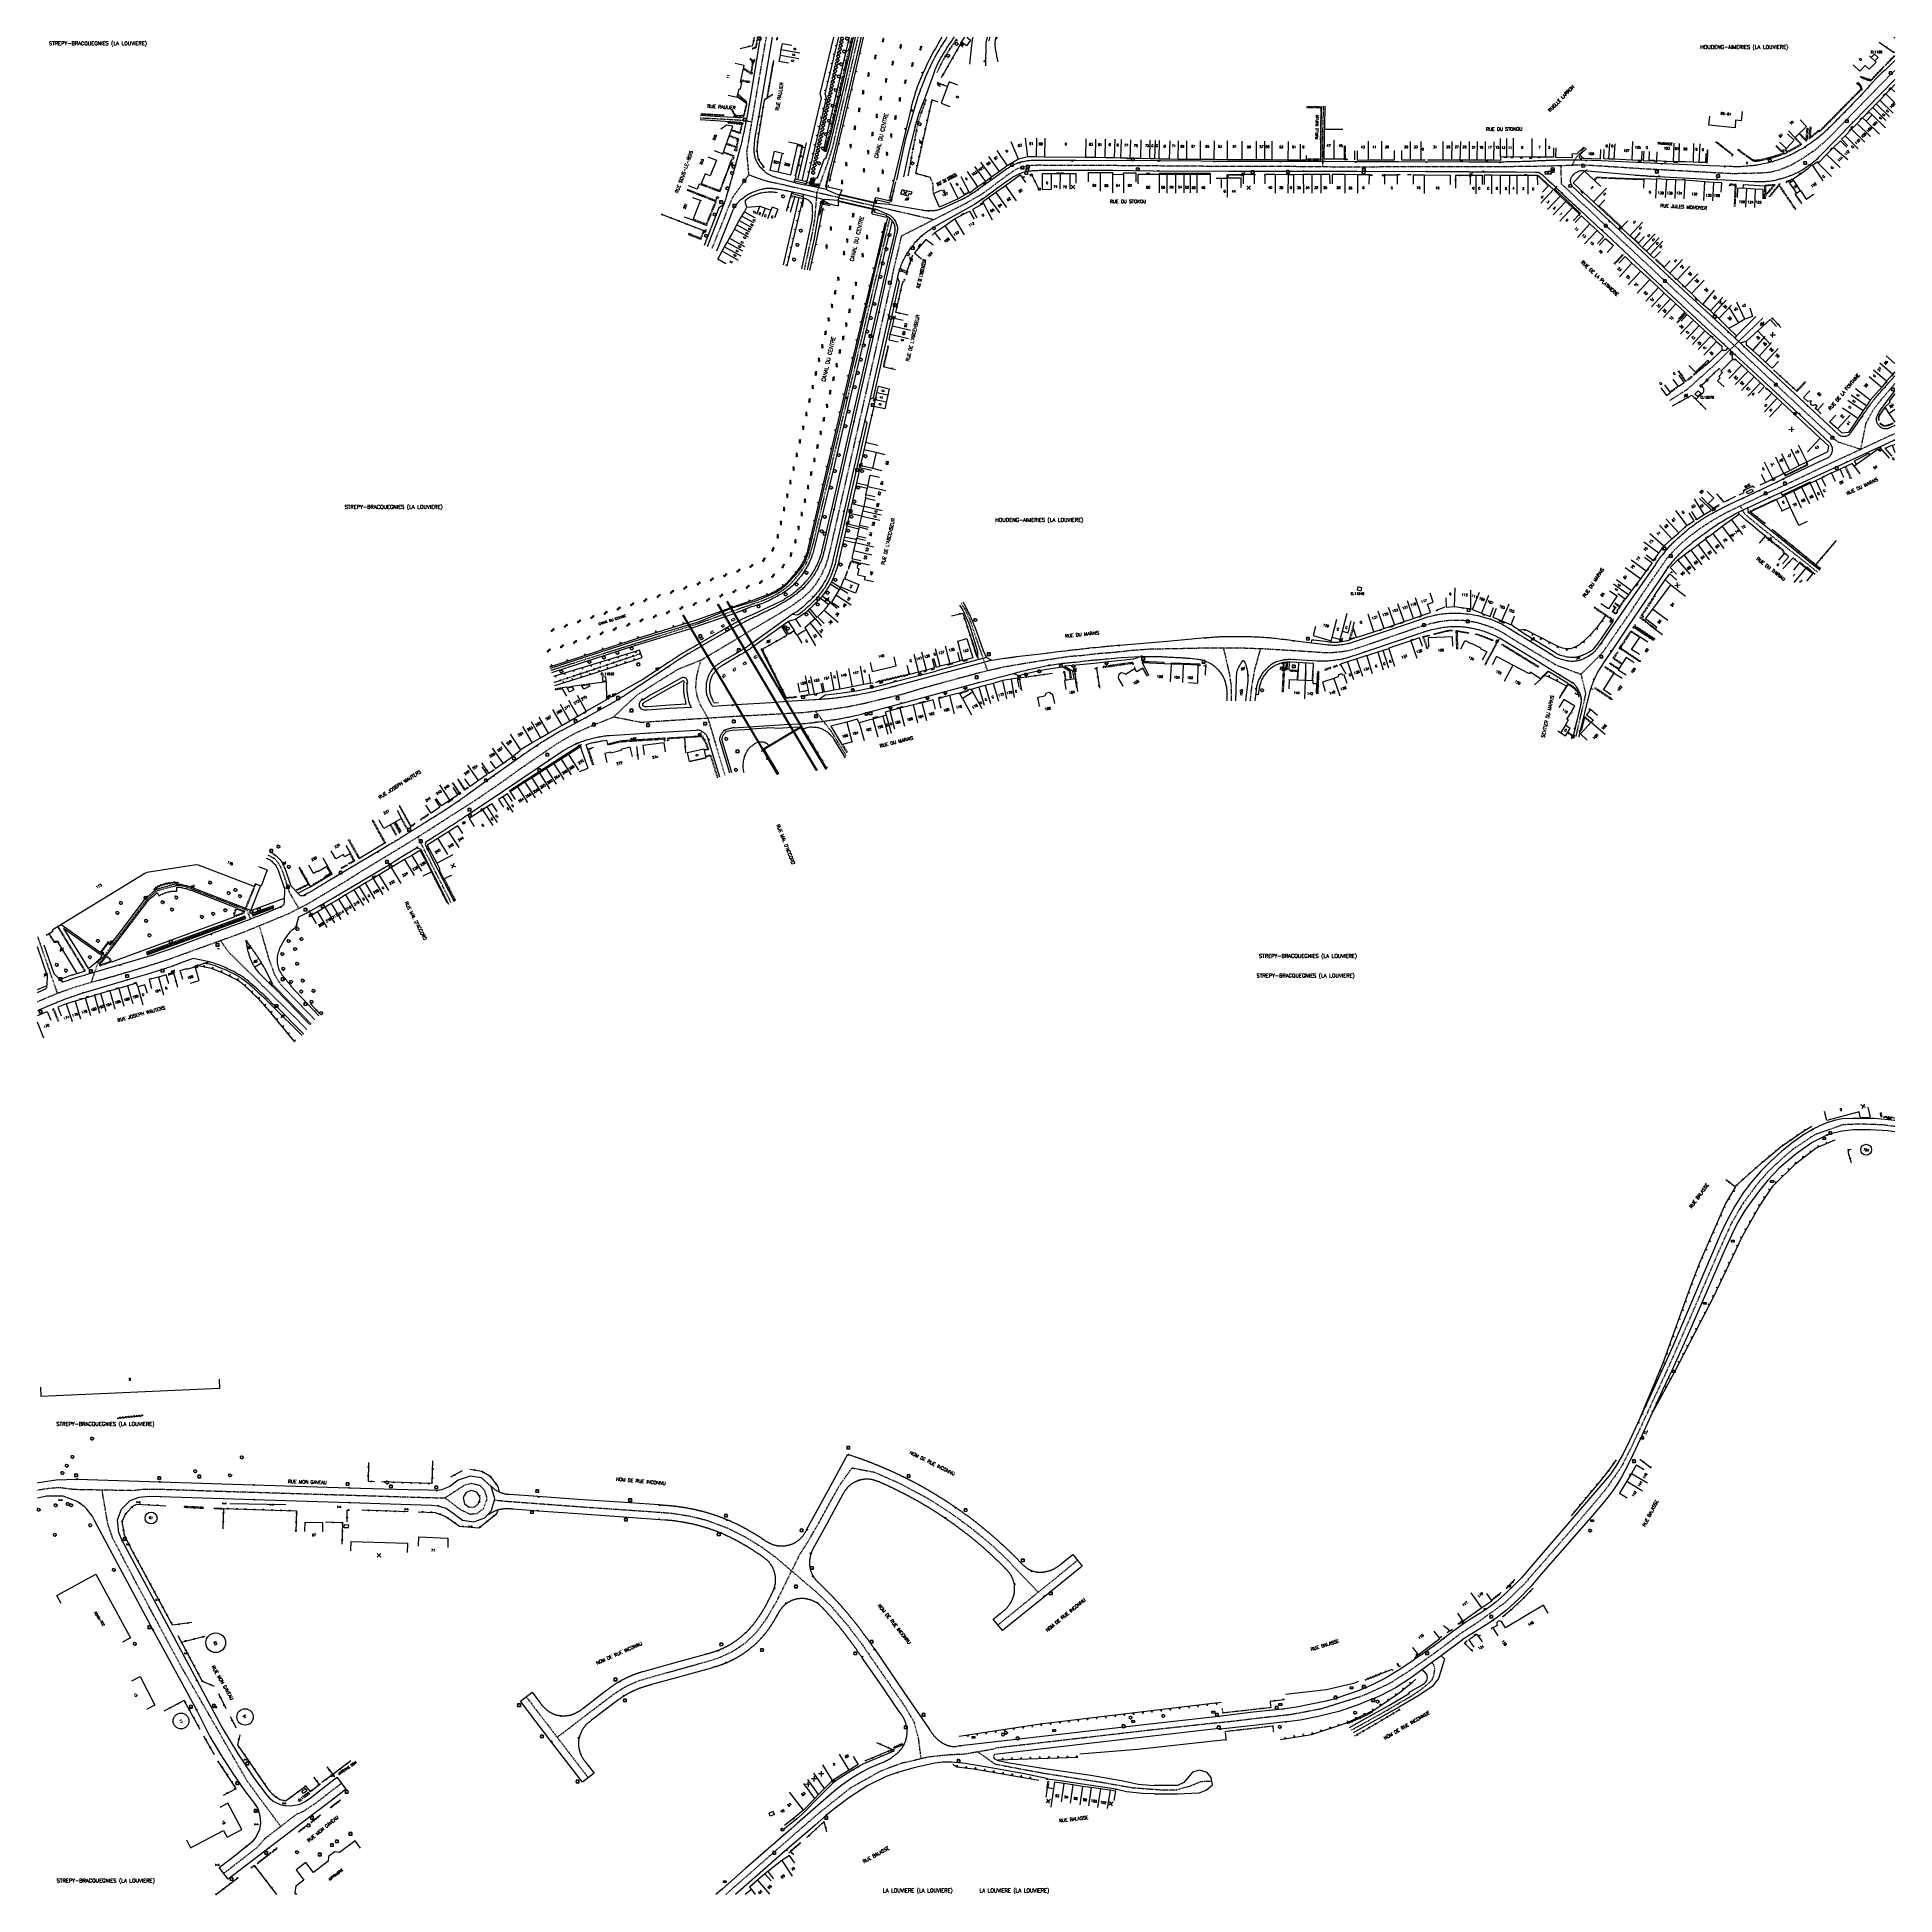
# Model space of a CAD drawing. Header units: millimetres. Extents: x 133000 to 134000, y 129000 to 130000.
import ezdxf
from ezdxf.enums import TextEntityAlignment as Align

# ---------------------------------------------------------------- set-up
doc = ezdxf.new("R2010")
doc.units = ezdxf.units.MM
doc.linetypes.add('DASHED', pattern=[0.75, 0.5, -0.25])
doc.layers.get('0').update_dxf_attribs({"linetype": 'CONTINUOUS'})
for name, color, linetype in [('W0001', 6, 'DASHED'), ('W0008', 7, 'CONTINUOUS'), ('W0100', 7, 'CONTINUOUS'), ('W0105', 7, 'CONTINUOUS'), ('W0112', 1, 'DASHED'), ('W0120', 7, 'CONTINUOUS'), ('W0122', 7, 'DASHED'), ('W0211', 2, 'CONTINUOUS'), ('W0220', 5, 'DASHED'), ('W0300', 7, 'CONTINUOUS'), ('W0302', 3, 'CONTINUOUS'), ('W0310', 3, 'CONTINUOUS'), ('W0322', 7, 'CONTINUOUS'), ('W0330', 7, 'CONTINUOUS'), ('W0400', 7, 'CONTINUOUS'), ('W0420', 7, 'CONTINUOUS'), ('W0471', 7, 'CONTINUOUS'), ('W0473', 7, 'CONTINUOUS'), ('W0500', 5, 'DASHED'), ('W0511', 5, 'CONTINUOUS'), ('W0515', 5, 'CONTINUOUS'), ('W0980', 7, 'CONTINUOUS'), ('W0984', 7, 'CONTINUOUS'), ('W0989', 7, 'CONTINUOUS'), ('W0991', 7, 'CONTINUOUS'), ('W1102', 7, 'CONTINUOUS'), ('W1471', 7, 'CONTINUOUS'), ('W1474', 7, 'CONTINUOUS')]:
    doc.layers.add(name, color=color, linetype=linetype)
doc.styles.get("Standard").update_dxf_attribs({"font": 'romans.shx', "width": 0.85})

# ---------------------------------------------------------------- blocks, each defined once
blk = doc.blocks.new('T471')
for p, q in [((-0.333334, 0.333334), (-0.333334, -0.333334)), ((-0.333334, 0.333334), (0.333334, 0.333334)), ((-0.333334, 0), (0, 0)), ((0.500001, 0.500001), (1.000002, 1.000002)), ((-0.500001, -0.500001), (-1.000002, -1.000002)), ((-0.333334, -0.333334), (0.333334, -0.333334))]:
    blk.add_line(p, q)
blk.add_ellipse((0, 0), major_axis=(0.471405, 0.471405), ratio=1, start_param=5.4977871438, end_param=11.780972451)
blk = doc.blocks.new('t991o')
at = {"color": 0, "linetype": 'Continuous'}
for p, q in [((-1, 1), (1, -1)), ((-1, -1), (1, 1))]:
    blk.add_line(p, q, dxfattribs=at)
blk = doc.blocks.new('t330o')
at = {"color": 0, "linetype": 'Continuous'}
for p, q in [((0.25, -0.25), (-0.25, 0.25)), ((-0.25, -0.25), (0.25, 0.25)), ((-0.25, 0.25), (-0.25, -0.25)), ((0.25, 0.25), (-0.25, 0.25)), ((0.25, -0.25), (0.25, 0.25)), ((-0.25, -0.25), (0.25, -0.25)), ((-0.25, -0.25), (-0.25, -0.25))]:
    blk.add_line(p, q, dxfattribs=at)
blk = doc.blocks.new('T300')
for p, q in [((-0.8, 0.5), (-0.9, 0.3)), ((-0.9, 0.3), (-0.9, 0.2)), ((-0.9, 0.2), (-0.7, 0.1)), ((-0.7, 0.6), (-0.8, 0.5)), ((-0.8, -0.1), (-0.7, 0.1)), ((-0.6, 0.7), (-0.7, 0.6)), ((-0.7, 0.1), (-0.7, 0.1)), ((-0.5, 0.7), (-0.6, 0.7)), ((-0.3, 0.6), (-0.5, 0.7)), ((-0.3, 0.6), (-0.2, 0.7)), ((-0.2, 0.6), (-0.3, 0.6)), ((-0.2, 0.7), (-0.1, 0.8)), ((-0.1, 0.8), (0.1, 0.8)), ((0.1, 0.8), (0.2, 0.7)), ((0.2, 0.7), (0.3, 0.6)), ((0.3, 0.6), (0.4, 0.5)), ((0.5, 0.5), (0.3, 0.5)), ((0.4, 0.5), (0.4, 0.5)), ((0.6, 0.4), (0.5, 0.5)), ((0.6, 0.4), (0.7, 0.3)), ((0.7, 0.3), (0.7, 0.2)), ((0.7, 0.2), (0.7, 0.1)), ((0.7, 0.1), (0.7, -0.2)), ((-0.8, -0.2), (-0.8, -0.1)), ((-0.7, -0.3), (-0.8, -0.2)), ((-0.8, -0.2), (-0.8, -0.2)), ((-0.7, -0.4), (-0.7, -0.3)), ((-0.5, -0.5), (-0.7, -0.4)), ((-0.4, -0.5), (-0.5, -0.5)), ((-0.4, -0.5), (-0.3, -0.5)), ((-0.3, -0.5), (-0.3, -0.4)), ((-0.3, -0.6), (-0.3, -0.5)), ((-0.3, -0.5), (-0.3, -0.5)), ((-0.2, -0.7), (-0.3, -0.6)), ((-0.1, -0.8), (-0.2, -0.7)), ((0.1, -0.8), (-0.1, -0.8)), ((0.2, -0.7), (0.1, -0.8)), ((0.3, -0.5), (0.2, -0.5)), ((0.3, -0.6), (0.2, -0.7)), ((0.2, -0.7), (0.2, -0.7)), ((0.5, -0.4), (0.3, -0.5)), ((0.3, -0.5), (0.3, -0.6)), ((0.3, -0.5), (0.3, -0.5)), ((0.6, -0.3), (0.5, -0.4)), ((0.7, -0.2), (0.6, -0.3)), ((0.6, -0.3), (0.6, -0.3))]:
    blk.add_line(p, q)
blk = doc.blocks.new('T420')
for p, q in [((0.7, 0.7), (-0.8, 0.7)), ((-0.8, 0.7), (-0.8, -0.8)), ((0.7, 0.7), (0.7, -0.8)), ((0.7, -0.8), (-0.8, -0.8))]:
    blk.add_line(p, q)
blk.add_ellipse((0, 0), major_axis=(-0.53, 0.53), ratio=1, start_param=3.926991, end_param=10.210176)
blk = doc.blocks.new('T400')
for p, q in [((-0.15, 0.3), (0.15, 0.3)), ((-0.15, -0.25), (-0.15, 0.3)), ((-0.15, 0.15), (0.15, 0.15)), ((-0.15, 0), (0.15, 0)), ((0.15, 0.3), (0.15, -0.25)), ((-0.15, -0.15), (0.15, -0.15)), ((-0.15, -0.25), (-0.15, -0.3)), ((-0.15, -0.3), (0.15, -0.3)), ((0.15, -0.3), (0.15, -0.25))]:
    blk.add_line(p, q)
blk = doc.blocks.new('t211o')
at = {"color": 0, "linetype": 'Continuous'}
for p, q in [((-0.3, 0.5), (-0.3, 0)), ((0, 1), (0, 0)), ((0.3, 0.5), (0.3, 0))]:
    blk.add_line(p, q, dxfattribs=at)
blk = doc.blocks.new('t220o')
at = {"color": 0, "linetype": 'Continuous'}
for p, q in [((-0.25, 0.25), (0.25, 0.25)), ((-0.25, -0.25), (0.25, -0.25))]:
    blk.add_line(p, q, dxfattribs=at)
blk = doc.blocks.new('t322o')
at = {"color": 0, "linetype": 'Continuous'}
for radius in [0.25, 0.15]:
    blk.add_circle((0, 0), radius, dxfattribs=at)
blk = doc.blocks.new('t500o')
at = {"color": 0, "linetype": 'Continuous'}
for centre, start, end in [((-0.5, 0.625), 216.869898, 323.130102), ((0.5, -0.125), 36.869898, 143.130102), ((0.5, -0.625), 36.869898, 143.130102), ((-0.5, 0.125), 216.869898, 323.130102)]:
    blk.add_arc(centre, 0.625, start, end, dxfattribs=at)
blk = doc.blocks.new('t310o')
at = {"color": 0, "linetype": 'Continuous'}
for centre, start, end in [((-0.5, 0.4), 216.8699, 323.1304), ((0.5, -0.4), 36.8699, 143.1303)]:
    blk.add_arc(centre, 0.625, start, end, dxfattribs=at)
blk = doc.blocks.new('t112o')
at = {"color": 0, "linetype": 'Continuous'}
for p, q in [((-0.5, 0.5), (0.5, 0.5)), ((-0.5, -0.5), (-0.5, 0.5)), ((0.5, 0.5), (0.5, -0.5)), ((0.5, -0.5), (-0.5, -0.5))]:
    blk.add_line(p, q, dxfattribs=at)
blk = doc.blocks.new('T1471')
at = {"color": 0, "linetype": 'Continuous', "flags": 128}
blk.add_lwpolyline([(-0.75, -0.5), (-0.75, 0.5), (0.75, 0.5), (0.75, -0.5), (-0.75, -0.5)], dxfattribs=at)
blk = doc.blocks.new('T1474')
at = {"color": 0, "linetype": 'Continuous', "flags": 128}
for points in [[(-0.8, -0.5), (-0.8, 0.5)], [(-0.8, 0), (0.7, 0)], [(0.7, 0), (0.7, -0.5), (0.7, 0.5)]]:
    blk.add_lwpolyline(points, dxfattribs=at)

msp = doc.modelspace()

# ---------------------------------------------------------------- linework, layer by layer
at = {"layer": 'W0001'}
for p, q in [((133018.3, 129218.2), (133051.3, 129217.6)), ((133037.9, 129199.5), (133034.8, 129217.9))]:
    msp.add_line(p, q, dxfattribs=at)
at = {"layer": 'W0001', "flags": 128}
for points in [[(133392.3, 130000), (133389.9, 129986.1), (133383.2, 129946.8), (133381.8, 129938.2), (133382.9, 129925.9), (133373.8, 129913), (133363.1, 129886.2)], [(133413, 129875), (133417.3, 129894.6), (133418.6, 129902.1), (133419.1, 129907.9), (133419.7, 129916.3), (133426.2, 129934.4), (133428.3, 129941.3), (133431.9, 129956.9), (133438, 129983.1), (133441.9, 130000)], [(134000, 129982.2), (133964, 129945.4), (133957.4, 129939.5), (133950, 129934.5), (133944, 129931), (133937.7, 129928.5), (133932.5, 129927.2), (133926.9, 129926.8), (133921, 129926.7), (133912.6, 129926.5), (133863.4, 129929.2), (133835.4, 129931), (133830, 129931.2), (133823.4, 129930.9), (133813.6, 129930.6), (133792.4, 129930.3), (133770.7, 129930.2)], [(133356.9, 129956.7), (133379.4, 129955.4), (133384.5, 129954.5)], [(133692.3, 129962.9), (133691.9, 129948.5), (133691.9, 129930.2)], [(133833.3, 129940.6), (133828.6, 129935.6), (133826.2, 129931)], [(133770.7, 129930.2), (133738.4, 129930.2), (133701.6, 129930.1), (133661.5, 129930.5), (133629.6, 129930.5), (133578.3, 129930.9), (133547.2, 129930.9), (133539.3, 129931.1), (133535.3, 129930.9), (133531.8, 129930.4), (133529.5, 129929.9), (133527.4, 129929.1), (133525, 129927.7), (133520.1, 129924.2), (133513.5, 129919.2), (133507.7, 129915), (133503.3, 129912.6)], [(133846.5, 129896.6), (133820.6, 129921), (133820.3, 129930.8)], [(133390.8, 129923), (133382.9, 129925.9)], [(133431.4, 129913.7), (133418.4, 129916.6), (133402.6, 129920.3), (133397.5, 129921.4), (133394, 129922.1), (133390.8, 129923)], [(133458.9, 129902.6), (133447.3, 129853.2), (133422.1, 129746.6), (133418.2, 129730.1), (133417.1, 129725.8), (133416.3, 129722.9), (133415.5, 129720.6), (133414.3, 129717.7), (133412.9, 129715), (133411.2, 129712.6), (133409.2, 129710), (133407.2, 129707.6), (133405.1, 129705.4), (133403, 129703.5), (133400.8, 129701.9), (133398.1, 129700.2), (133395.3, 129698.7), (133392.6, 129697.5), (133389.4, 129696.2), (133384.4, 129694.5), (133375.5, 129691.4), (133374.6, 129691.1)], [(133846.5, 129896.6), (133917, 129830.9)], [(133460.2, 129871.2), (133451.2, 129831.5), (133437, 129769), (133427.3, 129726.5), (133425.8, 129720.1), (133424.1, 129714.9), (133422, 129710.4), (133419.4, 129706.1), (133416.1, 129701.8), (133412.1, 129698.2), (133405.9, 129693.7), (133399.4, 129689.6), (133384, 129680.6), (133381.7, 129679.2)], [(133929, 129848.8), (133915.9, 129836.3), (133903.5, 129824.1), (133893.9, 129815.5), (133888.4, 129810.5), (133878.7, 129804.3)], [(133916, 129831.7), (133954, 129796.2), (133969.1, 129782.3), (133981.7, 129778.2), (133984.6, 129792.3), (133988.2, 129799.1), (133991.1, 129802.9), (133995.7, 129808.4), (134000, 129813.5)], [(133407.3, 129636.2), (133412.5, 129636.5), (133425.2, 129638), (133435.8, 129639.5), (133445.7, 129641.5), (133455, 129643.8), (133465.2, 129646.2), (133476.5, 129649.6), (133499.9, 129656), (133510.2, 129658.7), (133520.2, 129661), (133531.1, 129662.9), (133543.7, 129664.9), (133555.4, 129666.7), (133563.3, 129667.3), (133570.7, 129668.2), (133580.6, 129669), (133589.5, 129670), (133599.5, 129670.7), (133612.9, 129670.9), (133630.6, 129671.3), (133646.6, 129671.3), (133660.4, 129670.8), (133674.1, 129670), (133684.9, 129669.3), (133691.9, 129668.8), (133697.6, 129668.8), (133701.9, 129669.2), (133706.2, 129669.9), (133711.4, 129671.4), (133718.8, 129673.9), (133743.2, 129682.3), (133749.4, 129684.2), (133754.5, 129685.4), (133758.7, 129686), (133762.5, 129686.2), (133766.2, 129686.2), (133767.9, 129686.1), (133772.7, 129685.4), (133776.3, 129684.6), (133780.5, 129683.2), (133783.9, 129682), (133787.2, 129680.4), (133789.8, 129679), (133794.2, 129676.1), (133817.7, 129662), (133831.1, 129657), (133843, 129669.1), (133858, 129690.9), (133864.6, 129701), (133875.4, 129716.6), (133877.5, 129719.6), (133880.6, 129723.1), (133884.7, 129727.2), (133889.6, 129731.4), (133894.9, 129735.3), (133900.3, 129738.9), (133905.5, 129742), (133910.7, 129744.8), (133917.6, 129748.1), (133923.3, 129750.8), (133928.5, 129753.3), (133936.5, 129757), (133946.8, 129761.8), (133968.5, 129772.1), (134000, 129786.7)], [(133916.8, 129747.8), (133919, 129743.5), (133928.8, 129735.4), (133952.1, 129717.1), (133958.4, 129712)], [(133374.6, 129691.1), (133354.6, 129683.8), (133351.1, 129682.7)], [(133497.4, 129695.1), (133499.6, 129691.6), (133501, 129688.5), (133502.2, 129685.8), (133503.2, 129683.1), (133504.5, 129678.9), (133511.4, 129658.9)], [(133351.1, 129682.7), (133276.5, 129659.1)], [(133381.7, 129679.2), (133371.8, 129673.2), (133360.7, 129666.6)], [(133360.7, 129666.6), (133357.1, 129664.5), (133344.8, 129659.6), (133331.3, 129651.2), (133322.5, 129645.6), (133310.3, 129634.1), (133324.9, 129631.2), (133379.7, 129634.7)], [(133642.8, 129642.7), (133642.8, 129651.1), (133641.8, 129657.7), (133638.6, 129671.3)], [(133653, 129642.7), (133653.9, 129650.8), (133655.6, 129660.1), (133658.6, 129670.9)], [(133357.1, 129664.5), (133355, 129656.8), (133354.5, 129653.3), (133354.3, 129649.4), (133355.1, 129645.2), (133356.8, 129640.6), (133360.9, 129633.5), (133370.1, 129602.6)], [(133828.4, 129623.5), (133833.7, 129646.6), (133831.1, 129657)], [(133379.7, 129634.7), (133382.4, 129634.8), (133407.3, 129636.2)], [(133435.4, 129613.3), (133427.5, 129626.2), (133418.8, 129637.2)], [(133000, 129480.7), (133002.3, 129481.7), (133011.8, 129485.7), (133020.4, 129488.7), (133028.9, 129491.2), (133041.5, 129494.6), (133056.7, 129499.1), (133070.5, 129503.5), (133086.5, 129509.3), (133110.6, 129518), (133135.1, 129528.1), (133146.2, 129533.8), (133153.9, 129538.4), (133165.5, 129545.3), (133175.3, 129551.5), (133195.2, 129563.5), (133207.8, 129571.3), (133221.4, 129580), (133235.4, 129588.9), (133247.4, 129597.1), (133259.9, 129606.1), (133268.2, 129611.8), (133276.4, 129617.4), (133282.6, 129621.4), (133290.1, 129625.6), (133296.5, 129628.5), (133310.3, 129634.1)], [(133222.8, 129533.9), (133214.2, 129550.8), (133208.8, 129561.4), (133204.8, 129569.5)], [(133124.1, 129559.7), (133127.7, 129557.8), (133129.4, 129555.8), (133130.7, 129553.7), (133132.1, 129550.4), (133135.7, 129539.4), (133140.7, 129530.9)], [(133114.8, 129525.2), (133113, 129529.8), (133085.6, 129540.4), (133082.2, 129541.7), (133081.2, 129542.1), (133079.5, 129542.6), (133077.7, 129543), (133076.3, 129543.2), (133074.8, 129543.2), (133064.1, 129540.3), (133062.3, 129538.7), (133060.1, 129536.8), (133058.7, 129535.3), (133056.9, 129533), (133043.6, 129515.4), (133039.6, 129510.2), (133036.4, 129506), (133034.6, 129503.8), (133032.6, 129501.9), (133028.9, 129491.2)], [(133149.4, 129470.9), (133132.7, 129488.1), (133130.3, 129491), (133127.9, 129495), (133124.8, 129503.4), (133119.5, 129521.7)], [(133000, 129515.9), (133010.7, 129485.2)], [(133145.1, 129465.8), (133113.8, 129496.7), (133102.7, 129507.7), (133098.6, 129513.7)], [(133279.8, 129084.6), (133295.1, 129096.3), (133310.2, 129107.8), (133316.2, 129111.7), (133323.2, 129114.9), (133329.8, 129116.9), (133358.9, 129125), (133366.5, 129127.3), (133374.6, 129131), (133380.9, 129135.3), (133387, 129141), (133392.6, 129148.6), (133397.9, 129157.6), (133410.5, 129183.2), (133414.7, 129189.7), (133421, 129200.6), (133431.6, 129219.9), (133438.6, 129229.7), (133450.6, 129227.4), (133464.2, 129221.4), (133479.9, 129213), (133491.8, 129205.3), (133502, 129197.9), (133513.2, 129188.7), (133522.6, 129179.8), (133538.8, 129162.7)], [(133246, 129212.4), (133253.1, 129211.7), (133296.3, 129208.5), (133329.7, 129206.2), (133341.6, 129205.3), (133351, 129203.8), (133359.8, 129201.7), (133372, 129197.1), (133380.9, 129192.6), (133390.2, 129186.9), (133397.5, 129181.5), (133418.7, 129163.4), (133427.2, 129155.4), (133435.8, 129145.4), (133443.3, 129135.6), (133467.3, 129100.8), (133471.8, 129093.1), (133474.2, 129084.3), (133475.6, 129073)], [(133559.9, 129179.8), (133517.1, 129145.1)], [(133263.1, 129106.5), (133296.5, 129062.9)]]:
    msp.add_lwpolyline(points, dxfattribs=at)
at = {"layer": 'W0001'}
for points in [[(133431.5, 129913.6), (133482.6, 129901.9)], [(133465.3, 129893.1), (133499.4, 129910.4), (133503.3, 129912.6)], [(133460.2, 129871.2), (133465.3, 129893.1)], [(134000, 129413.5), (133993.2, 129414.4), (133981.2, 129414.8), (133972, 129414.4), (133957, 129409.1), (133945.8, 129401.7), (133940.8, 129397.6), (133931.7, 129389.1), (133926, 129382.6), (133918, 129371.7), (133911.8, 129360.9), (133905.8, 129347.7), (133900.1, 129334.5), (133892.9, 129317.7), (133887.4, 129305.1), (133882, 129292.7), (133876.6, 129280.6), (133865.8, 129257.3), (133862, 129249), (133857.6, 129239.7), (133852.8, 129230.3), (133844.4, 129218.2), (133836.7, 129209), (133827.2, 129197.9), (133816.3, 129185.3), (133811.4, 129179.7), (133800.6, 129167.3), (133790.1, 129157.1), (133775.7, 129146.7), (133766.1, 129140.4), (133759.4, 129135.3), (133752.4, 129130.1), (133747.1, 129126.3), (133737.8, 129119.8), (133727.3, 129113.2), (133713.5, 129106.9), (133690.8, 129099.8), (133674.7, 129096.8), (133656.1, 129094.7), (133641, 129092.9), (133629.8, 129091.8), (133597.8, 129088.3), (133544.5, 129082.1), (133516.8, 129078.9), (133514.1, 129078.1), (133498.5, 129075.4), (133491.6, 129075.2), (133479.8, 129074), (133464.9, 129070.5), (133454, 129066.4), (133437.8, 129057.4), (133421.1, 129044.1), (133407.2, 129032.1), (133392.4, 129019.1), (133378.4, 129006.8), (133370.6, 129000)], [(133018.3, 129218.2), (133011.6, 129219), (133005.5, 129218.5), (133001, 129217.8), (133000, 129217.6)], [(133051.3, 129217.6), (133057.1, 129218.3), (133064.4, 129218.3), (133097.1, 129217.2), (133152.5, 129215.5), (133207.8, 129213.8), (133219.5, 129213.5)], [(133242.2, 129213.3), (133240.9, 129217.3), (133238.5, 129220), (133233.6, 129221.3), (133229.7, 129220.2), (133219.5, 129213.5)], [(133219.5, 129213.5), (133227.4, 129207.5), (133232.8, 129204.8), (133236.8, 129205.2), (133240.2, 129207.8), (133242.2, 129213.3)], [(133131, 129036.6), (133125.6, 129044), (133123, 129047.3), (133113, 129061), (133077, 129123.5), (133053.6, 129167), (133040.4, 129192.1), (133037.9, 129199.5)], [(133707.5, 129088.5), (133716.3, 129093.4), (133727.1, 129099.5), (133736.5, 129105), (133739.8, 129106.9), (133745.4, 129110.7), (133750.1, 129114.6), (133751, 129115.8), (133751.6, 129117.1), (133752, 129119), (133752.4, 129121.6), (133751.8, 129123.7), (133750.6, 129124.7)], [(133506.3, 129076.8), (133515.5, 129070.3), (133526.8, 129068.1), (133541.3, 129065.4), (133555.2, 129063.2), (133572, 129060.6), (133589.6, 129057.5), (133604.4, 129056.4), (133613.2, 129056.4), (133620.6, 129058.4), (133626.6, 129060.9), (133632.4, 129061)], [(133100.2, 129011.3), (133109.7, 129018.6), (133118.4, 129025.4), (133122.5, 129030.1), (133139.5, 129043.2), (133143.2, 129044.8), (133150, 129049.3), (133163.7, 129059.9)]]:
    msp.add_lwpolyline(points, dxfattribs=at)
at = {"layer": 'W0008'}
msp.add_line((133757.6, 129126.9), (133755.7, 129128.5), dxfattribs=at)
at = {"layer": 'W0008', "flags": 128}
for points in [[(133389.2, 130000), (133384.4, 129971.4), (133381.5, 129954.8, -0.002409), (133381.1, 129952.4, -0.004896), (133380.8, 129951.2, -0.002093), (133380.7, 129950.7, -0.000413), (133380.2, 129948.2, -0.000827), (133379.5, 129945.2, -0.003025), (133379.4, 129944.4, -0.007791), (133379.1, 129943.2, -0.002803), (133378.2, 129940), (133373.9, 129924.3, -0.004025), (133373.4, 129922.8, -0.001595), (133372.3, 129918.8, -0.002333), (133372.2, 129918.6, -0.000113), (133370.8, 129914.1, -0.006802), (133370.4, 129912.7), (133369.3, 129909.7), (133366.9, 129908.1), (133358.9, 129887.8)], [(133391.4, 129927.9, -0.094501), (133387.1, 129933.3, -0.057438), (133386.5, 129935, -0.033451), (133386, 129937.4, -0.036399), (133385.9, 129939.7, -0.01133), (133386.1, 129943.3, -0.024577), (133386.3, 129945), (133388.5, 129958), (133395.8, 130000)], [(134000, 129987.5), (133996.5, 129983.9, 0.050987), (133983.6, 129970.6, -0.00029), (133973.4, 129960.2, -0.000002), (133967.1, 129953.7, -0.000094), (133967, 129953.6, -0.004665), (133964.8, 129951.5, -0.003892), (133962.2, 129948.9, -0.016068), (133960.6, 129947.5, -0.009329), (133957.6, 129945.1, -0.012585), (133955, 129943.2, -0.011505), (133952.1, 129941.2, -0.012344), (133949.4, 129939.6, -0.010072), (133946.1, 129937.8, -0.013074), (133942.3, 129936, -0.015255), (133939, 129934.6, -0.011885), (133936.2, 129933.7, -0.011677), (133933.4, 129932.8, -0.012516), (133929.2, 129931.8, -0.017225), (133926.1, 129931.2, -0.00556), (133924, 129930.9, -0.005705), (133921.9, 129930.7, -0.007901), (133918, 129930.4, -0.017587), (133916.2, 129930.3, -0.005901), (133913.8, 129930.3, -0.005005), (133910.9, 129930.4), (133900.4, 129930.8), (133876.1, 129931.9), (133842, 129933.4), (133831.5, 129933.9, 0.010057), (133830, 129933.9, 0.003769), (133826, 129933.9, 0.000959), (133822.7, 129933.9, 0.002728), (133821.5, 129933.8, 0.000369), (133819.4, 129933.8, 0.000345), (133817.1, 129933.7, 0.00031), (133813.2, 129933.6, 0.001303), (133812.3, 129933.6, 0.001244), (133811.4, 129933.5, 0.000267), (133807.6, 129933.4, 0.001091), (133804.1, 129933.2, -0.0021), (133802.3, 129933.1, -0.001752), (133801.2, 129933.1, -0.000477), (133797.4, 129933, -0.000409), (133794.5, 129932.9, -0.001088), (133793.5, 129932.9, -0.002259), (133792.1, 129932.9, -0.000599), (133787.1, 129932.8, -0.000526), (133782.6, 129932.7, -0.003733), (133782, 129932.7), (133770.7, 129932.8)], [(133849.1, 129898.6), (133831.9, 129914.6), (133826.5, 129919.6, -0.088021), (133826, 129920.4, -0.0589), (133825.5, 129921.8, -0.08933), (133825.4, 129922.9, -0.069324), (133825.8, 129924.3, -0.059749), (133826.6, 129925.6, -0.06895), (133827.5, 129926.6, -0.040428), (133828.8, 129927.4, -0.050641), (133829.9, 129927.9, -0.029048), (133831.5, 129928.3, -0.06812), (133832.3, 129928.3), (133834.5, 129928.1), (133859.5, 129925.9, 0.002257), (133862.4, 129925.7, 0.002183), (133865.4, 129925.5, 0.001354), (133867.7, 129925.3, 0.001719), (133869.6, 129925.2, 0.000231), (133871.8, 129925.1, 0.000679), (133872.6, 129925.1), (133902.8, 129923.5), (133908.5, 129923.2), (133924.3, 129922.4, 0.011048), (133926.5, 129922.3, 0.007696), (133929.7, 129922.4, 0.025476), (133932.6, 129922.6, 0.022847), (133935.8, 129923.1, 0.009022), (133938, 129923.7, 0.012087), (133939.6, 129924.1, 0.008314), (133941.4, 129924.7, 0.007457), (133943.5, 129925.5, 0.013885), (133945.3, 129926.2, 0.009449), (133947.9, 129927.4, 0.022161), (133950.5, 129928.9, 0.018159), (133953.6, 129930.9, 0.018997), (133957.4, 129933.8, 0.026244), (133959.9, 129936.2), (133977, 129953.7), (134000, 129977.2)], [(133981.4, 129978.8), (133983.2, 129977.9, 0.027043), (133983.7, 129977.6, 0.007761), (133985.5, 129977, 0.056025), (133986.2, 129976.8, 0.02775), (133987.5, 129976.8)], [(133982.5, 129971.6, 0.050759), (133982.3, 129972.7, 0.050759), (133981.9, 129973.7, 0.066799), (133981.1, 129974.8, 0.066799), (133980, 129975.7)], [(133357, 129958), (133367.7, 129957.4), (133375.6, 129957, 0.005913), (133375.8, 129957, 0.000489), (133377.5, 129956.9, 0.027745), (133378.5, 129956.9, 0.016161), (133380.1, 129957.1)], [(133379.9, 129953.6, 0.010847), (133379.4, 129953.9, 0.017051), (133379.1, 129954, 0.003868), (133378.3, 129954.2, 0.061838), (133378.3, 129954.2), (133356.8, 129955.5)], [(133391.4, 129927.9, 0.025675), (133392.5, 129926.9, 0.041226), (133393.3, 129926.4, 0.00422), (133394.7, 129925.7, 0.028657), (133394.9, 129925.6, 0.004851), (133395.8, 129925.2, 0.005038), (133396.8, 129924.9, 0.001863), (133398.4, 129924.4, 0.012297), (133398.7, 129924.3), (133407.7, 129921.9)], [(133770.7, 129932.8), (133732.8, 129932.9), (133710.7, 129933), (133693.3, 129933.1), (133670.1, 129933.1), (133634.4, 129933.2), (133626.6, 129933.3), (133604.6, 129933.4), (133559, 129933.6), (133540.6, 129933.7, 0.000888), (133538.8, 129933.7, 0.000749), (133536.6, 129933.7, 0.023705), (133535.1, 129933.6, 0.011958), (133532.2, 129933.3, 0.013713), (133530.9, 129933, 0.010871), (133529.2, 129932.7, 0.029561), (133526.9, 129931.9, 0.041955), (133525.3, 129931.2, 0.009924), (133523.6, 129930.2, 0.010187), (133522, 129929.1), (133515.8, 129924.7), (133506.1, 129917.8, -0.00268), (133505, 129917, -0.00665), (133502, 129915, -0.00021)], [(133770.7, 129927.5), (133747.6, 129927.6), (133710.8, 129927.7), (133679.9, 129927.7), (133641.5, 129927.8), (133601, 129928), (133579, 129928.2), (133562.5, 129928.3), (133541.1, 129928.3, 0.011359), (133540.5, 129928.3, 0.002633), (133538, 129928.1, 0.005428), (133536.5, 129928.1, 0.004118), (133534.6, 129927.9, 0.017078), (133533.3, 129927.7, 0.011972), (133531.6, 129927.4, 0.026312), (133530.1, 129927, 0.026401), (133528.6, 129926.4, 0.01797), (133527, 129925.6, 0.01923), (133525.5, 129924.8, 0.004456), (133523.5, 129923.4, 0.010209), (133522.6, 129922.8), (133516.9, 129918.7), (133509.2, 129913.1, -0.01265), (133508, 129912.3, -0.010655), (133504.7, 129910.2)], [(133770.7, 129927.5), (133796.3, 129927.5), (133806.4, 129927.4, -0.010877), (133807, 129927.4, -0.009196), (133807.8, 129927.4, -0.100039), (133808.7, 129927.1, -0.065144), (133809.8, 129926.3, -0.003121), (133811.6, 129924.7, 0.000535), (133821.9, 129915, 0.000529), (133831.2, 129906.3, 0.000419), (133844.7, 129893.8)], [(133365.7, 129885.1), (133374, 129905.7, -0.03282), (133374.9, 129907.7, -0.026144), (133376.4, 129910, -0.042558), (133377.7, 129911.6, -0.029327), (133379.9, 129913.5, -0.023777), (133382.2, 129915.2, -0.030734), (133384.1, 129916.2, -0.024165), (133386, 129917, -0.042037), (133390.2, 129918.2, -0.002236)], [(133382, 129908.6), (133381.2, 129910.6), (133381.2, 129912.3, -0.027361), (133383.4, 129913.9, -0.045355), (133384.8, 129914.6, -0.008747), (133387.6, 129915.7, -0.022448), (133388.7, 129916.1, -0.027549), (133389.8, 129916.3, -0.008935), (133393.4, 129916.8, -0.049904), (133395.3, 129916.8, -0.030833), (133398.5, 129916.4)], [(133406.6, 129916.6), (133399.3, 129918, 0.012476), (133398.3, 129918.2, 0.006806), (133396.4, 129918.4, 0.02096), (133395.9, 129918.5, 0.003773), (133393.3, 129918.5, 0.034105), (133392.2, 129918.5, 0.018919), (133390.2, 129918.2)], [(133412.4, 129914.1, 0.05856), (133412.5, 129914.4, 0.071209), (133412.5, 129914.7, 0.048207), (133412.3, 129915.1, 0.12466), (133412.2, 129915.2, 0.055417), (133412, 129915.4, 0.052494), (133411.7, 129915.5), (133407.1, 129916.5, 0.034359), (133406.8, 129916.6, 0.030513), (133406.6, 129916.6, 0.122763), (133406.4, 129916.6, 0.04948), (133406.2, 129916.4, 0.08894), (133406, 129916.2, 0.069676), (133405.9, 129915.9)], [(133407.4, 129922.7, 0.047992), (133407.4, 129922.5, 0.06479), (133407.4, 129922.3, 0.038218), (133407.5, 129922.1, 0.061729), (133407.6, 129922, 0.075232), (133407.9, 129921.8, 0.079809), (133408.2, 129921.6), (133412.9, 129920.6, 0.072516), (133413.1, 129920.6, 0.046235), (133413.4, 129920.6, 0.069154), (133413.6, 129920.7, 0.039724), (133413.8, 129920.8, 0.104563), (133413.9, 129921, 0.076889), (133414, 129921.3)], [(133424.8, 129918.8), (133424.7, 129918.4, 0.102148), (133424.7, 129918.2, 0.169514), (133424.8, 129918.1, 0.026546), (133425, 129918, 0.046848), (133425.1, 129917.9), (133431.8, 129915)], [(133411.5, 129875.4), (133416.9, 129900.7, 0.025716), (133417.2, 129902.2, 0.016995), (133417.3, 129904.3, 0.011207), (133417.4, 129905.3, 0.004592), (133417.3, 129907.7, 0.013572), (133417.3, 129909.1, 0.020689), (133417.1, 129910, 0.112337), (133416.8, 129910.7, 0.074265), (133416, 129911.6, 0.033552), (133414.8, 129912.4, 0.052451), (133414, 129912.8), (133412.3, 129913.4)], [(133431.1, 129912.2), (133423.8, 129912.6, 0.071464), (133423.7, 129912.6, 0.042033), (133423.6, 129912.5, 0.123038), (133423.4, 129912.4, 0.118773), (133423.3, 129912.2), (133423, 129910.9), (133423.2, 129911.9)], [(133460.1, 129901.4), (133435.8, 129798.3), (133428.4, 129767), (133418.1, 129724.2, -0.031742), (133417.2, 129721.4, -0.017054), (133415.1, 129716.3, -0.034907), (133413.2, 129713, -0.025231), (133410.2, 129708.7, -0.035418), (133406.3, 129704.5, -0.041144), (133402.4, 129701.4, -0.021302), (133400.7, 129700.4, -0.0062), (133394.7, 129697.1, -0.03144), (133390.7, 129695.3, -0.020907), (133384.3, 129693.3), (133376.3, 129690.1), (133375.4, 129689.8)], [(133457.3, 129903.7), (133457.6, 129903.5), (133458, 129903.3), (133458.3, 129903.1), (133458.6, 129902.9), (133458.9, 129902.6), (133459.2, 129902.3), (133459.5, 129902.1), (133459.8, 129901.7), (133460, 129901.4), (133460.3, 129901), (133460.6, 129900.6), (133460.8, 129900.2), (133461.1, 129899.8), (133461.2, 129899.3), (133461.4, 129898.8), (133461.5, 129898.4), (133461.6, 129897.9), (133461.7, 129897.4), (133461.7, 129897), (133461.7, 129896.7), (133461.7, 129896.5), (133461.7, 129896.2), (133461.7, 129895.9), (133461.6, 129895.7), (133461.6, 129895.4), (133461.5, 129895.1), (133461.5, 129894.8), (133461.4, 129894.5), (133461.3, 129894), (133461.2, 129893.8), (133461.2, 129893.8), (133457.9, 129879.6), (133451.6, 129851.7), (133438.4, 129794.3), (133427.8, 129747.6), (133422.7, 129725.3, -0.004443), (133422.3, 129723.7, -0.003285), (133421.8, 129721.6, -0.017844), (133421.4, 129720.4, -0.010296), (133420.7, 129718.3, -0.01602), (133420.4, 129717.6, -0.00341), (133418.7, 129714.1, -0.021253), (133418.3, 129713.4, 0.009078), (133417.3, 129711.7, -0.014884), (133415.6, 129709.2, -0.029211), (133414.7, 129708, -0.004309), (133411.6, 129704.7, -0.015456), (133410.8, 129703.8, -0.014657), (133408.3, 129701.6, -0.021507), (133406.5, 129700.2, -0.010792), (133403.9, 129698.5, 0.004209), (133401.6, 129697), (133382.8, 129688.2, 0.00353), (133380.4, 129687.1, 0.006485), (133379.1, 129686.5, 0.000066), (133377.8, 129685.8, 0.000066)], [(133373.7, 129692.6), (133374.1, 129692.7), (133384.3, 129695.8, 0.016632), (133387.3, 129696.8, 0.007793), (133393.5, 129699.3, 0.027294), (133397.5, 129701.3, 0.030099), (133400.9, 129703.4, 0.038658), (133403.4, 129705.5, 0.019797), (133407.8, 129710.1, 0.019741), (133411.7, 129715, 0.045948), (133413.1, 129717.4, 0.027739), (133414.6, 129721, 0.026553), (133415.8, 129725), (133433.4, 129799), (133453, 129882.8)], [(133457.4, 129871.9), (133452.8, 129851.5), (133439.7, 129794), (133429.1, 129747.4), (133424, 129725.1, -0.004443), (133423.6, 129723.4, -0.003285), (133423, 129721.3, -0.017844), (133422.6, 129720, -0.010296), (133421.9, 129717.9, -0.01602), (133421.5, 129717.1, -0.00341), (133419.9, 129713.6, -0.021557), (133419.4, 129712.7, 0.009271), (133418.4, 129711, -0.01502), (133416.7, 129708.4, -0.029211), (133415.7, 129707.2, -0.004309), (133412.6, 129703.8, -0.015456), (133411.7, 129702.9, -0.014657), (133409.1, 129700.6, -0.021507), (133407.2, 129699.2, -0.010792), (133404.6, 129697.4, -0.012921), (133402.3, 129696, -0.001864), (133399.7, 129694.6, -0.004122), (133398.5, 129693.9, -0.002258), (133395.9, 129692.5, -0.005206), (133394.7, 129691.9, -0.002834), (133392.8, 129691, -0.00244), (133390.6, 129690, -0.002212), (133388.4, 129688.9, 0.003336), (133386.9, 129688.2, 0.001216), (133385.6, 129687.6, 0.000788), (133383.6, 129686.6, 0.001426), (133381.2, 129685.5, 0.002631), (133380, 129684.8, 0.002703), (133379, 129684.3, 0.000148), (133378.8, 129684.2, 0.000148)], [(133463, 129870.6), (133458.3, 129849.7), (133448.1, 129805), (133445.5, 129793.9), (133442.5, 129780.7), (133434.2, 129744.1), (133430.7, 129729), (133428.5, 129719.3, -0.014402), (133427.7, 129716.2, -0.013298), (133426.7, 129712.9, -0.024226), (133425.9, 129710.9, -0.015626), (133424.4, 129707.9, -0.015993), (133422.8, 129705.2, -0.018488), (133421.3, 129702.9, -0.017023), (133419.6, 129700.8, -0.013692), (133417.5, 129698.3, -0.015567), (133416.5, 129697.3, -0.003633), (133412.1, 129693.2, -0.028494), (133410.2, 129691.7, -0.015336), (133406.6, 129689.3), (133385.1, 129674), (133384.9, 129673.8)], [(133403.6, 129642.5), (133421, 129643.6, 0.006911), (133425.4, 129643.9, 0.007237), (133429.6, 129644.3, 0.003095), (133431.8, 129644.6, 0.002017), (133435.1, 129645.1, 0.002615), (133438.6, 129645.6, 0.003473), (133441.2, 129646, 0.008413), (133444.3, 129646.6, 0.005666), (133448.8, 129647.5, 0.003281), (133453.9, 129648.7, 0.006892), (133456.3, 129649.3, 0.000008), (133459.6, 129650.2, 0.000016), (133461.3, 129650.6), (133485.4, 129657.1), (133513.6, 129664.6), (133516.6, 129665, -0.002179), (133518.2, 129665.3, -0.000039), (133522.7, 129665.9, -0.002978), (133522.7, 129665.9, -0.001558), (133524.7, 129666.2, -0.00119), (133527.2, 129666.5), (133543.3, 129668.4), (133549.4, 129669.3), (133554.9, 129669.9, -0.002372), (133557.6, 129670.2, -0.000011), (133566.2, 129671.1, -0.000486), (133566.4, 129671.2, -0.000607), (133572.8, 129671.8, -0.002042), (133574.7, 129672, -0.001154), (133577.5, 129672.3, -0.000647), (133582.6, 129672.7), (133608.2, 129674.9), (133629, 129676.8, -0.005404), (133631, 129676.9, -0.002792), (133634.9, 129677.2, -0.004373), (133637.1, 129677.3, -0.002713), (133640.7, 129677.4, -0.005927), (133644.7, 129677.4, -0.004778), (133649.7, 129677.4, -0.005286), (133653.9, 129677.3, -0.005521), (133657.9, 129677.1, -0.004998), (133662.6, 129676.8, -0.00765), (133665.6, 129676.5, -0.002058), (133669.8, 129676, -0.003113), (133672.6, 129675.7), (133676, 129675.2), (133684.6, 129674.1), (133687.8, 129673.8), (133694.7, 129672.9, 0.020446), (133696.5, 129672.8, 0.014849), (133699.2, 129672.7, 0.015571), (133700.4, 129672.8, 0.011826), (133702, 129673, 0.02248), (133705.3, 129673.5, 0.007665), (133706.1, 129673.7, 0.018823), (133708, 129674.3), (133736, 129683.7), (133746.1, 129687.1, -0.00928), (133748.5, 129687.9, -0.007394), (133751.6, 129688.7, -0.025317), (133754, 129689.2, -0.01584), (133757.8, 129689.7, -0.013364), (133758.8, 129689.8, -0.002575), (133763.7, 129690, -0.026917), (133766.3, 129689.9, -0.01494), (133771.6, 129689.3, -0.013112), (133775.1, 129688.7, -0.022321), (133777.2, 129688.2, -0.002293), (133781.3, 129687, -0.012056), (133782.1, 129686.8, -0.017342), (133785.4, 129685.5, -0.023184), (133787.9, 129684.3, -0.005306), (133790.7, 129682.7, -0.00775), (133792.6, 129681.6), (133797.9, 129678.3), (133800.4, 129676.8), (133815.4, 129667.6, 0.030234), (133817.8, 129666.1, 0.050197), (133819.4, 129665.5, 0.017522), (133823.1, 129664.5, 0.034913), (133824.9, 129664.2, 0.037099), (133827.8, 129664.2, 0.046434), (133830.1, 129664.6, 0.032046), (133831.9, 129665.2, 0.022046), (133833.6, 129666, 0.00459), (133833.9, 129666.2, 0.035235), (133837.1, 129668.2, 0.059584), (133838.8, 129669.7, 0.012146), (133840.7, 129672.1, 0.01251), (133842.4, 129674.5), (133857, 129695.7), (133870.9, 129715.6, -0.006004), (133872.5, 129718.1, -0.012353), (133873.4, 129719.3, -0.001271), (133876.3, 129723, -0.007386), (133876.8, 129723.7, -0.012915), (133879.1, 129726.3, -0.016572), (133881, 129728.2, -0.00519), (133882.7, 129729.8, -0.003891), (133885, 129731.8, -0.003392), (133887.8, 129734.3, -0.006417), (133889.4, 129735.6, -0.011126), (133891.2, 129737, -0.007536), (133894, 129739, -0.00507), (133896, 129740.4, -0.009396), (133897.2, 129741.1, -0.008734), (133898.9, 129742.2, -0.005173), (133901.8, 129743.8, -0.00316), (133905.8, 129745.9, -0.006167), (133907.9, 129747, -0.002409), (133911.6, 129748.8, -0.002965), (133914.6, 129750.2), (133918.2, 129751.9), (133927.4, 129756.2), (133937.3, 129761), (133941.4, 129762.9), (133959.8, 129771.7), (133963.9, 129773.6, 0.07355), (133964.5, 129774, 0.040102), (133965.5, 129775.1, 0.073835), (133966.1, 129776.1, 0.062365), (133966.5, 129777.4, 0.064142), (133966.5, 129778.8, 0.084614), (133966.1, 129779.9, 0.032487), (133965.5, 129781, 0.056216), (133965, 129781.6), (133948.2, 129797.4), (133913.6, 129829.5)], [(133918.4, 129833.8), (133953.7, 129801.1), (133969.9, 129786, 0.088348), (133970.4, 129785.7, 0.044799), (133971.6, 129785.3, 0.05416), (133972.7, 129785.2, 0.055341), (133973.8, 129785.3, 0.036908), (133974.7, 129785.6, 0.066937), (133975.1, 129785.8, 0.034293), (133975.8, 129786.3, 0.049834), (133976.1, 129786.8), (133980.3, 129792.8), (133982.6, 129796.2, -0.002947), (133983, 129796.9, -0.000706), (133985, 129799.6, -0.003104), (133986.4, 129801.6, -0.004002), (133987.5, 129803.2, -0.008539), (133988.6, 129804.6, -0.005525), (133990.4, 129806.8, -0.002149), (133992.9, 129809.7, -0.003765), (133994.3, 129811.3), (134000, 129817.8)], [(134000, 129791), (133996.5, 129789.4, -0.149599), (133994.9, 129789.1, -0.098987), (133992.7, 129789.9, -0.077513), (133991.4, 129791, -0.081574), (133990.6, 129792.3, -0.06111), (133990.1, 129794.1, -0.099975), (133990.2, 129795.2, -0.042385), (133990.8, 129796.9, -0.046412), (133991.6, 129798.4, -0.002258), (133993.2, 129800.6, -0.006281), (133993.8, 129801.4), (134000, 129809.6)], [(133448.6, 129793.7), (133448.6, 129793.7), (133437.4, 129744.2), (133433.8, 129728.4), (133431.5, 129718.2, -0.017405), (133431, 129716, -0.009419), (133429.7, 129712.1, -0.019147), (133428.7, 129709.5, -0.016159), (133427.3, 129706.4, -0.020479), (133425.7, 129703.7, -0.019492), (133423.9, 129701, -0.015587), (133422.1, 129698.6, -0.01442), (133420, 129696.3, -0.016096), (133418.6, 129694.9, -0.00486), (133414.2, 129690.8, -0.024684), (133412.9, 129689.7, -0.013039), (133409.7, 129687.5), (133408.3, 129686.6), (133404.4, 129685.5), (133386.2, 129672.5), (133385.8, 129672.3)], [(133406.6, 129689.3), (133409.3, 129689, 0.011272), (133412, 129690.9, 0.024684), (133413.2, 129691.9, 0.00486), (133417.6, 129696, 0.016096), (133418.9, 129697.3, 0.01442), (133421, 129699.6, 0.015587), (133422.7, 129701.8, 0.019492), (133424.5, 129704.5, 0.020479), (133426, 129707.1, 0.016159), (133427.3, 129710.1, 0.019147), (133428.3, 129712.6, 0.009419), (133429.6, 129716.4, 0.017405), (133430.1, 129718.5), (133432.4, 129728.7), (133436, 129744.6), (133446.7, 129792.3), (133445.5, 129793.9)], [(134000, 129783.2), (133999.1, 129782.8), (133985.8, 129776.6), (133970.7, 129769.6), (133943.5, 129757), (133938.4, 129754.7), (133933.3, 129752.3), (133915.6, 129744.1, 0.017211), (133915.3, 129743.9, 0.001237), (133911.2, 129741.6, 0.027983), (133900.4, 129734.7, 0.001707), (133897.6, 129732.7, 0.006522), (133896.4, 129731.9, 0.000505), (133893.6, 129729.8, 0.001342), (133892.5, 129729, 0.004516), (133889.8, 129726.8, 0.006586), (133887.9, 129725.3, 0.01284), (133886.6, 129724.2, 0.007689), (133884.6, 129722.3, 0.007588), (133884.2, 129721.9, 0.001253), (133881.7, 129719.3, 0.018803), (133880.8, 129718.3, 0.009585), (133879.2, 129716.3, 0.010157), (133878.7, 129715.5, 0.018776), (133878.6, 129715.5), (133872.8, 129706.9), (133859.4, 129687.2), (133847.8, 129670), (133843.2, 129663.2, 0.004401), (133842.6, 129662.2, 0.002021), (133841.2, 129660.1, 0.020343), (133840, 129658.1, 0.013814), (133838.5, 129655, 0.013795), (133837.2, 129651.8, 0.011159), (133836.6, 129650.3, 0.007082), (133836.3, 129649.4, 0.003618), (133835.7, 129647.2, 0.010763), (133835.5, 129646.5), (133830.4, 129626.1, 0.037622), (133830.4, 129626, 0.007354), (133830.3, 129625.5, 0.048449), (133830.3, 129625.3, 0.027614), (133830.4, 129624.9), (133830, 129624.8), (133829.9, 129623.2)], [(133496.4, 129694.3, -0.018053), (133497.9, 129692.1, -0.034626), (133498.6, 129690.9, -0.000794), (133499.9, 129688, -0.003253), (133500.2, 129687.3, -0.002729), (133501.8, 129683.5, -0.025709), (133502, 129683.1), (133506.2, 129669.2), (133506.2, 129666.6)], [(133510.9, 129666), (133509.3, 129669.7), (133504.8, 129682.3, 0.00747), (133504.2, 129684, 0.006111), (133503.3, 129686.1, 0.011134), (133503.3, 129686.2, 0.000541), (133501.5, 129689.9, 0.012382), (133500.4, 129692.2, 0.007905), (133498.4, 129695.8)], [(133377.8, 129685.8, 0.00003), (133377.2, 129685.4, 0.000151), (133376, 129684.8, 0.004131), (133375.3, 129684.5, 0.001792), (133373.8, 129683.6), (133356.5, 129673.6)], [(133378.8, 129684.2, 0.001093), (133376.9, 129683.2, 0.00142), (133374.9, 129682.2, 0.008057), (133374.6, 129682), (133357.4, 129672.1)], [(133827.5, 129625.8), (133830.9, 129640.3, 0.01655), (133831.1, 129641.2, 0.009751), (133831.3, 129642.5, 0.072211), (133831.3, 129643.8, 0.042768), (133830.8, 129646, 0.036285), (133829.9, 129648.1, 0.03331), (133828.6, 129650.2, 0.017244), (133827.5, 129651.7, 0.085846), (133827.2, 129651.9), (133819.9, 129656.4), (133804.9, 129665.6), (133787.2, 129676.4, 0.02299), (133785.5, 129677.3, 0.013484), (133782.5, 129678.7, 0.017677), (133779.9, 129679.7, 0.014869), (133776.6, 129680.7, 0.010317), (133774.3, 129681.3, 0.010583), (133771.9, 129681.8, 0.017229), (133769.3, 129682.2, 0.01548), (133766.3, 129682.5, 0.019262), (133763, 129682.6, 0.018235), (133759.6, 129682.4, 0.011462), (133756.3, 129682, 0.014037), (133753.7, 129681.5, 0.010171), (133749.8, 129680.7, 0.022057), (133748, 129680.2), (133743.2, 129678.6), (133717.2, 129669.8), (133709.8, 129667.3, -0.005934), (133705.9, 129666.1, -0.009181), (133703.4, 129665.4, -0.022639), (133701.8, 129665, -0.010262), (133698.1, 129664.5, -0.007943), (133694.9, 129664.1, -0.017915), (133693.4, 129664, -0.009789), (133691.1, 129664, -0.010743), (133689, 129664.1), (133686.5, 129664.3), (133674.9, 129664.9, 0.022039), (133673.8, 129664.9, 0.010252), (133671.6, 129664.8, 0.044901), (133669.9, 129664.5, 0.027944), (133667.2, 129663.7, 0.044738), (133665, 129662.6, 0.039639), (133662.8, 129661, 0.036845), (133660.6, 129658.9, 0.041597), (133659.1, 129656.8, 0.021072), (133657.8, 129654.6, 0.036158), (133657.2, 129653.3, 0.017916), (133656.6, 129651, 0.034128), (133656.3, 129649.8), (133656, 129647.1), (133655.5, 129642.7)], [(133848.4, 129685.8), (133841.6, 129675.8, -0.011988), (133840.4, 129674.2, -0.00515), (133837.6, 129670.6, -0.079867), (133836.5, 129669.6, -0.035734), (133833.6, 129668, -0.005107), (133831.2, 129666.9, -0.032046), (133829.6, 129666.4, -0.046434), (133827.7, 129666, -0.037099), (133825.1, 129666.1, -0.034913), (133823.4, 129666.3, -0.017522), (133819.9, 129667.2, -0.050197), (133818.7, 129667.7, -0.030852), (133816.4, 129669.1), (133801.3, 129678.3), (133797.7, 129680.5), (133797.8, 129680.8), (133794.4, 129682.9), (133794.6, 129683.3), (133793.4, 129683.7)], [(133357.4, 129672.1), (133357.2, 129671.9, 0.000549), (133355.7, 129671.1, 0.000313), (133353.1, 129669.6, 0.003281), (133351.4, 129668.6, 0.001915), (133348.6, 129666.9, 0.003334), (133345.9, 129665.2, 0.005863), (133344.3, 129664.2, 0.000997), (133342.5, 129663, -0.001016), (133340.7, 129661.8), (133317, 129646.1, -0.005004), (133315, 129644.8, -0.005094), (133313, 129643.6, -0.003321), (133311.6, 129642.7, -0.003399), (133310.3, 129642, -0.001494), (133308.3, 129640.8, -0.003576), (133307.4, 129640.4), (133295, 129633.6), (133283.5, 129627.3, 0.002667), (133281.5, 129626.3, 0.002049), (133279.1, 129624.9, 0.005214), (133277.1, 129623.7, 0.003178), (133273.9, 129621.8, 0.00259), (133270.9, 129619.9, 0.004748), (133269.3, 129618.9, 0.001704), (133269.2, 129618.8, 0.000052), (133264.5, 129615.7, 0.001914), (133263, 129614.6, 0.000958), (133260, 129612.6), (133246.1, 129602.6), (133231.2, 129591.9, -0.00242), (133229.7, 129590.9, -0.001409), (133227.2, 129589.1, -0.002967), (133225.1, 129587.7, -0.002216), (133222.4, 129585.9, -0.002146), (133219.2, 129583.7, -0.003066), (133216.9, 129582.3, -0.001241), (133214.1, 129580.5, 0.001074), (133210.8, 129578.4, 0.00123), (133207, 129576, -0.003057), (133205.4, 129575, -0.000832), (133204.3, 129574.3, -0.000189), (133199.6, 129571.4, -0.000112), (133194.7, 129568.3, -0.000806), (133194, 129567.9, -0.001731), (133192, 129566.7, 0.001101), (133188.8, 129564.8), (133184.4, 129562.1), (133155.7, 129545, -0.003293), (133154.5, 129544.3, 0.001677), (133152.2, 129543, 0.005061), (133150.1, 129541.7, -0.006405), (133148.4, 129540.7, -0.004237), (133146.9, 129539.8, -0.003966), (133145.2, 129538.9), (133143.4, 129537.9, -0.054985), (133143, 129537.8, -0.044029), (133142.4, 129537.7, -0.077155), (133142, 129537.7, -0.088681), (133141.6, 129537.8, -0.026027), (133141.2, 129538.1, -0.03434), (133140.9, 129538.4), (133136.6, 129542.9), (133133.3, 129552.4, 0.020529), (133132.8, 129553.7, 0.015523), (133132.1, 129555.2, 0.041685), (133131.4, 129556.3, 0.027579), (133130.2, 129557.7, 0.027984), (133129.5, 129558.3, 0.010576), (133127.6, 129559.9, 0.040578), (133126.7, 129560.5, 0.023363), (133125.1, 129561.3)], [(133356.5, 129673.6), (133356.3, 129673.5, 0.000549), (133354.8, 129672.6, 0.000313), (133352.2, 129671.1, 0.003281), (133350.5, 129670.2, 0.001915), (133347.7, 129668.5, 0.003334), (133344.9, 129666.7, 0.005863), (133343.3, 129665.7, 0.000997), (133341.5, 129664.5, -0.001016), (133339.7, 129663.3), (133325.9, 129654.2), (133308.9, 129644.6), (133308.2, 129645.7), (133306.5, 129644.8)], [(133384.9, 129673.8), (133383.4, 129672.8, -0.005418), (133382.5, 129672.1, -0.000238), (133380, 129670.5, -0.008944), (133380, 129670.5, -0.002822), (133379, 129669.9, -0.001888), (133377.5, 129669), (133367.8, 129663.3, 0.020676), (133367.2, 129662.9, 0.007943), (133365.6, 129661.8, 0.041307), (133364.2, 129660.6, 0.037954)], [(133385.8, 129672.3), (133384.5, 129671.3, -0.005443), (133383.5, 129670.6, -0.000238), (133381, 129669, -0.008944), (133380.9, 129668.9, -0.002822), (133379.9, 129668.3, -0.001888), (133378.4, 129667.4), (133368.8, 129661.8, 0.020676), (133368.2, 129661.4, 0.007943), (133366.7, 129660.3, 0.044126), (133365.5, 129659.2, 0.006024), (133365.2, 129658.9, 0.00338)], [(133410.7, 129630.4, 0.005901), (133415.6, 129630.8, 0.011422), (133418.6, 129631.1, 0.004263), (133420.9, 129631.4, -0.002986), (133424.3, 129631.9, -0.00224), (133427.6, 129632.4, 0.003908), (133429.4, 129632.6, 0.007744), (133430.8, 129632.8, 0.003617), (133433.6, 129633.4, 0.004215), (133436.8, 129634, 0.005162), (133439.5, 129634.6, 0.003247), (133443, 129635.4, 0.004854), (133445.4, 129636.1), (133464.3, 129641.1), (133484.2, 129646.5), (133507.4, 129652.7), (133525.5, 129657.4, -0.000677), (133527.9, 129658.1, -0.000434), (133531.8, 129659.1, -0.007026), (133534.4, 129659.7, -0.004042), (133539, 129660.7, -0.005514), (133542.2, 129661.4, -0.00555), (133545.3, 129661.9, -0.006246), (133549.5, 129662.6, -0.008522), (133552.6, 129663, -0.001837), (133555.8, 129663.3, 0.001831), (133559.1, 129663.6, 0.001761), (133565.7, 129664.4, -0.00419), (133568.5, 129664.7, -0.000719), (133571.4, 129664.9, -0.000427), (133576.3, 129665.4), (133583.5, 129666.1), (133594.1, 129666.6, -0.010739), (133595.2, 129666.6, -0.003127), (133599.1, 129666.6, -0.0034), (133603.5, 129666.6, -0.008064), (133605.4, 129666.5, -0.001073), (133607.5, 129666.4, -0.000651), (133610.9, 129666.2, -0.000349), (133614.4, 129666, -0.000949), (133615.7, 129666, -0.004623), (133618.1, 129665.8, -0.004939), (133620.4, 129665.6), (133624.4, 129665.2, -0.027589), (133627, 129664.8, -0.044837), (133628.5, 129664.3, -0.014699), (133631.7, 129662.8, -0.039962), (133632.8, 129662.1, -0.032317), (133634.5, 129660.6, -0.032239), (133636.1, 129658.9, -0.017548), (133636.8, 129658.1, -0.008211), (133638.1, 129656.2, -0.045665), (133638.7, 129654.9, -0.094392), (133640.4, 129647.1), (133640.3, 129642.7)], [(133706.9, 129675.7, -0.087233), (133704.9, 129675, -0.02248), (133701.8, 129674.4, -0.011826), (133700.3, 129674.2, -0.015571), (133699.1, 129674.2, -0.014849), (133696.6, 129674.2, -0.020448), (133694.8, 129674.4), (133687.2, 129675.3), (133686, 129675.4), (133685.8, 129674)], [(133364.2, 129660.6, 0.002813), (133364.2, 129660.5, 0.033614), (133362.6, 129658.5, 0.03759), (133361.7, 129657.1, 0.029016), (133360.9, 129655.2, 0.040076), (133360.2, 129652.8, 0.038711), (133360, 129650.3, 0.035925), (133360, 129647.8, 0.045102), (133360.4, 129645.8, 0.024544), (133360.9, 129644.5, 0.013008), (133361.9, 129642.3, 0.035638), (133362.4, 129641.4, 0.020842), (133363.4, 129639.9), (133373.9, 129640.6), (133376.1, 129640.7)], [(133365.2, 129658.9, 0.027585), (133364.1, 129657.5, 0.03759), (133363.3, 129656.3, 0.029016), (133362.6, 129654.5, 0.040076), (133362, 129652.5, 0.038711), (133361.8, 129650.3, 0.035925), (133361.9, 129648, 0.045102), (133362.2, 129646.3, 0.024544), (133362.6, 129645.2, 0.013008), (133363.5, 129643.1, 0.035638), (133363.9, 129642.4, -0.007514), (133364.3, 129641.7), (133366.6, 129641.9)], [(133645.3, 129642.7), (133645.5, 129654.8, -0.022347), (133645.6, 129656.3, -0.019407), (133645.8, 129658, -0.038084), (133646.2, 129659.3, -0.029384), (133646.9, 129660.9, -0.016997), (133647.8, 129662.6, -0.035511), (133648.3, 129663.4), (133648.9, 129664.2, -0.01941), (133649, 129664.3, -0.022755), (133649.1, 129664.4, -0.207818), (133649.2, 129664.4, -0.117203), (133649.3, 129664.3, -0.040223), (133649.4, 129664.3, -0.078007), (133649.5, 129664.2), (133650.1, 129663.3, -0.047118), (133650.4, 129662.6, -0.02047), (133650.9, 129661, -0.030144), (133651.4, 129659, -0.028449), (133651.6, 129656.8, -0.01234), (133651.7, 129654.5, -0.025929), (133651.6, 129653.3), (133650.5, 129642.7)], [(133686.9, 129658.6), (133687.1, 129662.8), (133674.8, 129663.5, 0.022039), (133673.9, 129663.5, 0.010252), (133671.7, 129663.4, 0.044901), (133670.2, 129663.1, 0.027944), (133667.7, 129662.3, 0.044738), (133665.8, 129661.4, 0.039639), (133663.7, 129659.9, 0.036845), (133661.7, 129658, 0.041597), (133660.3, 129656.1, 0.021072), (133659.1, 129654, 0.036158), (133658.6, 129652.8, 0.017916), (133658, 129650.6, 0.034128), (133657.8, 129649.6), (133657.3, 129646), (133655.9, 129646.2)], [(133367.4, 129601.6), (133361.2, 129622.1, 0.041707), (133361, 129622.7, 0.020779), (133360.4, 129623.8, 0.049096), (133359.9, 129624.5, 0.027741), (133358.8, 129625.5, 0.052181), (133357.4, 129626.5, 0.098028), (133356.6, 129626.8, 0.022387), (133355.5, 129626.9, 0.023483), (133354.5, 129626.8), (133330, 129625.3), (133308, 129623.9, 0.013515), (133306.7, 129623.8, 0.005938), (133303.7, 129623.4, 0.016288), (133301.4, 129623, 0.011314), (133298.2, 129622.2, 0.017781), (133294.6, 129621.2, 0.018209), (133291.2, 129619.9, 0.00816), (133288.7, 129618.8, 0.013551), (133287.3, 129618.1, 0.008687), (133284.7, 129616.7, 0.01635), (133283.4, 129615.9), (133276.3, 129611.2), (133243.7, 129589.3), (133232.6, 129581.8, -0.002202), (133230, 129580.1, -0.00266), (133227.9, 129578.7, -0.000049), (133225.9, 129577.4, 0.000021), (133223.8, 129576, 0.000027), (133221.7, 129574.7, -0.000154), (133219.6, 129573.3, -0.003468), (133219.3, 129573.1, 0.000197), (133214.7, 129570.2, 0.000882), (133212.8, 129569), (133209.2, 129566.7), (133208.7, 129565.5), (133212.6, 129557.7), (133224.4, 129534.6)], [(133372.7, 129603.7), (133367.5, 129621, -0.066316), (133367.4, 129621.7, -0.035806), (133367.5, 129622.9, -0.070985), (133367.7, 129623.9, -0.047858), (133368.5, 129625.2, -0.053768), (133369.4, 129626.3, -0.064679), (133370.3, 129627, -0.054085), (133372.1, 129627.7, -0.056798), (133373.9, 129628.1), (133383.2, 129628.7)], [(133373.9, 129604), (133368.7, 129621.3, -0.066316), (133368.6, 129621.7, -0.035806), (133368.7, 129622.8, -0.070985), (133368.9, 129623.4, -0.047858), (133369.5, 129624.6, -0.032807), (133370.7, 129626, -0.082092), (133374, 129626.9), (133383.9, 129627.5)], [(133296.2, 129616.8), (133295.4, 129619.1, -0.012225), (133297.8, 129619.9, -0.02474), (133299, 129620.2, -0.000818), (133301.1, 129620.6, -0.000854), (133303.1, 129621, -0.006741), (133304.2, 129621.2), (133306.4, 129621.5), (133307, 129619.4)], [(133123.2, 129558, -0.033202), (133124.8, 129557.3, -0.052716), (133125.7, 129556.7, -0.017882), (133127.4, 129555.1, -0.048601), (133128, 129554.5, -0.028627), (133129, 129552.8, -0.039146), (133129.6, 129551.6), (133133.1, 129541.5), (133132.8, 129534.5, -0.012181), (133132.7, 129533.8, -0.017938), (133132.7, 129533.4, -0.089525), (133132.6, 129533.1, -0.042584), (133132.2, 129532.6, -0.029952), (133131.8, 129532.2, -0.087886), (133131.7, 129532.1), (133128.9, 129530.9, -0.001564), (133126.6, 129529.9, -0.001433), (133124.2, 129528.9, -0.004009), (133121.8, 129527.9, -0.003919), (133119.3, 129526.9, -0.000325), (133116.6, 129525.9, -0.000388), (133114.4, 129525, -0.000067), (133110.4, 129523.5, -0.000832), (133110.1, 129523.4), (133095, 129517.8), (133073.1, 129509.6, -0.004851), (133072.3, 129509.3, -0.000941), (133067.8, 129507.7, -0.001813), (133063.7, 129506.3, -0.005597), (133062.4, 129505.8, -0.003546), (133060.5, 129505.3, -0.001724), (133056.8, 129504.2), (133045.6, 129500.9), (133026, 129495.1, 0.001979), (133024.6, 129494.7, 0.000942), (133021.7, 129493.9, 0.003454), (133018.3, 129492.8, 0.005413), (133016.1, 129492), (133014.1, 129491.4, -0.098445), (133013.9, 129491.3, -0.05306), (133013.5, 129491.4, -0.039825), (133013.2, 129491.5, -0.076646), (133013, 129491.6, -0.011727), (133012.8, 129491.8, -0.012229), (133012.6, 129492.1), (133011.9, 129492.8, -0.003598), (133014.2, 129493.6, -0.007063), (133015.3, 129494, -0.00015), (133018.6, 129495.1, -0.004757), (133018.7, 129495.1, -0.000608), (133019.1, 129495.2, 0.000099), (133021.3, 129495.9, 0.001083), (133022.9, 129496.4, 0.000685), (133025.4, 129497.2)], [(133151.5, 129473.1), (133136.4, 129489), (133136.8, 129489.3), (133134.9, 129491.2, -0.019212), (133133.8, 129492.6, -0.005065), (133132, 129494.9, -0.012224), (133131.3, 129496, -0.057985), (133130.2, 129497.9, -0.043621), (133129.4, 129500.8, -0.051406), (133129.2, 129503.4, -0.049992), (133129.5, 129506, -0.032466), (133130.3, 129508.8, -0.030863), (133131.5, 129511.5, -0.023396), (133132.4, 129513.1, -0.009506), (133134.9, 129516.8, -0.049379), (133136.6, 129518.8, -0.030979), (133139.8, 129521.5), (133139.5, 129521.9), (133140.8, 129526.4), (133144.4, 129528.2, 0.00598), (133146.2, 129529.2, 0.0001), (133151.1, 129531.9, 0.002608), (133151.2, 129532, 0.001772), (133154.3, 129533.7, 0.004043), (133155.6, 129534.5, 0.001525), (133157.6, 129535.7, -0.001672), (133159.5, 129536.8), (133169.6, 129542.8), (133188.6, 129554.1), (133196.5, 129559), (133204.1, 129563.6), (133206.2, 129563), (133221.3, 129533.3)], [(133012.8, 129522.2), (133035.6, 129506.2), (133035.8, 129506.6), (133034.6, 129507.5), (133038.1, 129512.2), (133039.4, 129511.3), (133057.9, 129535.7, -0.042905), (133058.8, 129536.6), (133063.6, 129540.9), (133063.4, 129541.1), (133074.8, 129544.4), (133074.9, 129544.1, -0.016597), (133076.7, 129544, -0.03077), (133077.7, 129543.8, -0.003467), (133080.2, 129543.2, -0.020906), (133080.7, 129543.1, -0.005736), (133082.4, 129542.6, -0.010017), (133083.3, 129542.2), (133115.3, 129529.8)], [(133037.1, 129505.6), (133041.5, 129511.4), (133059.2, 129534.7, -0.068401), (133060.9, 129536.4, 0.018097), (133064.4, 129539.5), (133065.4, 129537.7, -0.023619), (133067.1, 129538.7, -0.041295), (133068.2, 129539.1, -0.011331), (133069.9, 129539.7, -0.011214), (133071.8, 129540.1, -0.045491), (133072.9, 129540.3), (133075, 129540.3), (133075, 129542.4, -0.015843), (133076.7, 129542.3, -0.02897), (133077.6, 129542.2, -0.003031), (133079.9, 129541.6, -0.019739), (133080.2, 129541.6, -0.006029), (133081.8, 129541, -0.009688), (133082.7, 129540.7), (133107.1, 129531.2)], [(133000, 129485.6), (133003.7, 129487.3, 0.053751), (133004.1, 129487.5, 0.035451), (133004.6, 129487.9, 0.070462), (133005, 129488.4, 0.105248), (133005.1, 129488.9), (133005.2, 129489.8), (133005.5, 129494.4), (133000, 129510.2)], [(133126.6, 129490.3), (133124, 129495.5, 0.004344), (133123, 129497.5, 0.00861), (133122.5, 129498.5, 0.005841), (133122, 129499.2, 0.001873), (133120.7, 129501.5, 0.001037), (133119.5, 129503.4, 0.001947), (133118.8, 129504.5, 0.005813), (133117.7, 129506.2, 0.009577), (133117, 129507.2, 0.000036), (133116.2, 129508.3, 0.000033), (133115.4, 129509.5), (133112.7, 129513.2, 0.080881), (133112.7, 129513.2, 0.02992), (133112.6, 129513.2, 0.142561), (133112.5, 129513.3, 0.27729), (133112.5, 129513.2, 0.07827), (133112.4, 129513.2, 0.057179), (133112.4, 129513.1), (133112.6, 129511.5, 0.011023), (133112.7, 129511, 0.004732), (133112.9, 129509.9, 0.010581), (133113, 129509.1, 0.006199), (133113.3, 129507.8, 0.013061), (133113.6, 129506.8, 0.008039), (133114.2, 129505.1, 0.015675), (133114.7, 129503.6, 0.015175), (133115.4, 129502, 0.017036), (133116, 129500.8, 0.012822), (133117, 129499.3, 0.015372), (133118.3, 129497.3, 0.035013), (133119, 129496.5), (133126.3, 129489)], [(133143.4, 129463.3), (133127.6, 129479.2), (133127.2, 129478.8, 0.009658), (133123.6, 129482.7, 0.016071), (133121.3, 129484.9, 0.000693), (133117.5, 129488.3, 0.003395), (133116.7, 129489, 0.011281), (133113.6, 129491.7, 0.012101), (133110.5, 129494.1, 0.031353), (133108.1, 129495.6, 0.016599), (133103.2, 129498.1, 0.019774), (133096.3, 129501, 0.037899), (133092.5, 129502.1), (133083.8, 129504), (133078.9, 129502.2, 0.001337), (133076.5, 129501.3, -0.001263), (133074, 129500.3, -0.004101), (133072.5, 129499.8, -0.002243), (133069.8, 129498.9, -0.003237), (133066.8, 129497.8, -0.004073), (133064.3, 129497.1, -0.001177), (133061.1, 129496.1, -0.001559), (133058.7, 129495.4), (133049.9, 129492.8), (133024.5, 129485.3, 0.009695), (133023.4, 129485, 0.002456), (133019.2, 129483.6, 0.002128), (133015.9, 129482.4, 0.007903), (133015, 129482.1, 0.002805), (133013.7, 129481.6, 0.000943), (133009.9, 129480, 0.000342), (133005.6, 129478.3, 0.002211), (133005, 129478, 0.00187), (133003.3, 129477.3, 0.001257), (133000.8, 129476.2), (133000, 129475.8)]]:
    msp.add_lwpolyline(points, format="xyb", dxfattribs=at)
for points in [[(133414.2, 129921.9), (133418.1, 129921.2), (133418.9, 129924.3), (133419.9, 129924.3), (133423.7, 129934.7), (133424.5, 129934.8), (133426.7, 129941.2), (133428.5, 129948.8), (133434.3, 129973.1), (133440.4, 130000)], [(133443.4, 130000), (133443.3, 129999.6), (133435, 129964.2), (133429.9, 129941.7), (133427.4, 129931.7), (133425.7, 129926), (133424.3, 129919.8), (133424.8, 129919.2)], [(133994.1, 129968.4), (133993.8, 129968.7), (133994.7, 129969.6), (133995, 129969.3)], [(133997.2, 129971.6), (133996.9, 129971.9), (133997.8, 129972.9), (133998.1, 129972.6)], [(133981.6, 129955.6), (133981.4, 129955.9), (133982.2, 129956.7), (133982.5, 129956.5)], [(133985.1, 129959.2), (133982.7, 129956.7)], [(133975.8, 129949.7), (133975.5, 129949.9), (133975.5, 129949.9), (133976.2, 129950.6), (133976.5, 129950.4)], [(133976.8, 129950.7), (133976.4, 129951.1), (133977.1, 129951.9), (133977.6, 129951.5)], [(133709.2, 129934.1), (133709.2, 129938.9)], [(133831.5, 129934.8), (133831.3, 129934.6), (133830.9, 129934.6), (133830, 129935.6), (133830.8, 129936.4)], [(133940.7, 129937.5), (133940.8, 129937.3), (133941.9, 129937.7)], [(133941.9, 129937.7), (133941.8, 129937.9)], [(133965.5, 129939.1), (133965.3, 129939.4), (133966.3, 129940.5), (133966.6, 129940.2)], [(133374.9, 129935.3), (133374.5, 129934.2)], [(133548.9, 129926.5), (133548.9, 129927.1), (133550.1, 129927), (133550.1, 129926.4)], [(133551, 129926.4), (133551, 129927.1), (133552.3, 129927.1), (133552.3, 129926.4)], [(133588.3, 129934.8), (133588.3, 129934.4), (133586.7, 129934.5), (133586.7, 129934.9)], [(133599, 129926.2), (133599, 129926.7), (133597.2, 129926.7), (133597.2, 129926.7), (133597.2, 129926.1)], [(133631.6, 129926.1), (133631.6, 129926.7), (133630.6, 129926.6), (133630.6, 129926.7), (133629.1, 129926.7), (133629.1, 129926.6), (133603.9, 129926.6), (133603.9, 129926.1)], [(133767.1, 129933.9), (133767.1, 129933.3), (133766.1, 129933.4), (133766.1, 129933.9)], [(133779.8, 129933.8), (133779.8, 129933.5), (133780.9, 129933.5), (133780.9, 129933.8)], [(133791.1, 129935.5), (133791.1, 129935.2), (133789.7, 129935.2), (133789.8, 129935.6)], [(133793.3, 129935.6), (133793.3, 129935.2), (133794.6, 129935.2), (133794.6, 129935.6)], [(133798.3, 129935.5), (133798.3, 129935.1), (133799.6, 129935.1), (133799.6, 129935.5)], [(133803.3, 129935.5), (133803.3, 129935), (133804.6, 129935), (133804.6, 129935.5)], [(133808.1, 129935.5), (133808.1, 129935.2), (133809.1, 129935.2), (133809.1, 129935.5)], [(133861.8, 129933.8), (133861.8, 129933.3), (133863.4, 129933.3), (133863.4, 129933.7)], [(133870.8, 129933.4), (133870.7, 129933.1), (133871.9, 129933), (133871.9, 129933.4)], [(133875.8, 129933.2), (133875.8, 129932.9), (133877, 129932.9), (133877, 129933.2)], [(133880.9, 129933), (133880.8, 129932.7), (133883, 129932.6), (133883, 129932.9)], [(133949.6, 129926.6), (133949.4, 129926.8), (133948.4, 129926.1), (133948.6, 129925.8)], [(133408.3, 129925.1), (133407.9, 129923.6)], [(133424.9, 129918), (133413.1, 129920.5)], [(133425.7, 129920.4), (133425.5, 129919.7)], [(133510.2, 129922.2), (133510.4, 129921.8), (133509.2, 129921), (133509, 129921.3)], [(133513.5, 129924.5), (133513.7, 129924.3), (133512.7, 129923.5), (133512.5, 129923.8)], [(133801.9, 129925.5), (133801.9, 129925.9), (133800.7, 129925.9), (133800.7, 129925.5)], [(133818.1, 129919.9), (133816.7, 129918.4), (133830.7, 129905.2), (133830.2, 129904.7)], [(133832.3, 129916.5), (133831.8, 129916), (133831, 129916.9), (133831.4, 129917.4)], [(133832.3, 129916.5), (133831.9, 129916.1), (133831, 129916.9), (133831.4, 129917.3)], [(133885.8, 129923), (133885.8, 129923.5), (133886.9, 129923.4), (133886.8, 129923)], [(133918.4, 129918.6), (133918.5, 129920.7), (133930.1, 129920.1)], [(133945, 129923.4), (133944.8, 129923.6), (133943.9, 129922.9)], [(133369.3, 129909.7), (133360.5, 129887.2)], [(133423.6, 129912.5), (133412.2, 129915.3)], [(133423, 129912.7), (133421.7, 129911.3), (133420.4, 129904.2), (133418.2, 129891.6), (133414.4, 129874.7)], [(133509.2, 129910.4), (133508.9, 129910.9), (133507.6, 129910.2), (133507.9, 129909.7)], [(133498.8, 129904.9), (133498.7, 129905.2), (133497.1, 129904.4), (133497.3, 129904.1)], [(133849.1, 129898.6), (133878.9, 129870.7), (133910.9, 129841), (133918.4, 129833.9)], [(133913.1, 129830), (133906.2, 129836.4), (133872.3, 129868), (133844.7, 129893.8)], [(133463, 129870.8), (133464, 129868.1), (133459.8, 129849.5), (133449.9, 129805.9), (133448.1, 129805)], [(133467.9, 129873), (133465.2, 129874), (133465.5, 129875), (133468.3, 129873.9)], [(133882.5, 129869.7), (133882.3, 129869.5), (133881.5, 129870.2), (133881.7, 129870.4)], [(133886.8, 129865.6), (133886.6, 129865.4), (133885.7, 129866.2), (133885.9, 129866.5)], [(133894, 129858.6), (133893.6, 129858.2), (133892.5, 129859.2), (133892.9, 129859.6)], [(133914.8, 129839.3), (133925.1, 129849.6)], [(133902, 129838.1), (133902.2, 129838.3), (133901.4, 129839.1), (133901.2, 129838.9)], [(133910.7, 129843.2), (133914.8, 129839.3), (133913.9, 129838.2)], [(133920.2, 129836.4), (133917, 129835.3)], [(133906.8, 129831.5), (133909.2, 129831.6), (133910.2, 129832.7)], [(133912.3, 129830.7), (133912.5, 129826.3)], [(133912.6, 129826.3), (133912.6, 129826.6), (133914.4, 129826.7), (133914.4, 129826.3)], [(133998.9, 129818.6), (133999.1, 129818.2), (133998.4, 129817.5), (133998.2, 129817.7)], [(133995.4, 129814.6), (133995.7, 129814.4), (133995.2, 129813.8), (133994.9, 129814)], [(133445, 129778.1), (133451.6, 129776.6)], [(133445.9, 129782), (133452.5, 129780.4)], [(134000, 129782.9), (133999.1, 129782.8)], [(133442.8, 129768.3), (133449, 129766.9)], [(133443.1, 129769.5), (133449.3, 129768.2)], [(133940.3, 129765.2), (133941, 129763.9), (133953.1, 129769.8), (133952.7, 129771.4)], [(133940.6, 129765.4), (133941.1, 129764.3), (133952.8, 129769.9), (133952.4, 129771.3)], [(133978.2, 129769.1), (133977.1, 129770.5), (133970.5, 129767.4)], [(133986.3, 129774.8), (133985.8, 129775.9), (133984.6, 129775.3), (133984.8, 129775.1), (133978.2, 129771.8), (133979.4, 129770)], [(133440.6, 129758.7), (133446.8, 129757.3)], [(133440.9, 129760.1), (133447.2, 129758.7)], [(133940.2, 129753), (133939.8, 129753.7), (133954.4, 129760.7), (133954.7, 129760)], [(133438.4, 129748.9), (133445, 129747.3)], [(133920.7, 129746.4), (133921.1, 129744.4), (133930.5, 129736.8), (133947.3, 129723.2), (133954.7, 129717.2), (133959.7, 129713.2)], [(133938.8, 129754.8), (133939.7, 129752.8)], [(133435.7, 129736.9), (133442.2, 129735.4)], [(133436, 129738.1), (133442.5, 129736.6)], [(133437.3, 129743.8), (133443.9, 129742.4)], [(133886.9, 129735.9), (133887.7, 129736.7)], [(133915.6, 129744.1), (133916, 129743.3)], [(133434, 129729.3), (133440.4, 129727.8)], [(133434.4, 129731.1), (133440.8, 129729.7)], [(133898.5, 129730.1), (133898.3, 129730.4), (133899.5, 129731.3), (133899.8, 129731)], [(133870.5, 129718.7), (133870.8, 129718.5), (133871.5, 129719.5), (133871.2, 129719.7)], [(133889, 129722.9), (133888.8, 129723.2), (133889.8, 129723.9), (133890, 129723.6)], [(133957.2, 129710.7), (133953.8, 129713.6), (133953.8, 129713.7), (133952.7, 129714.6), (133952.5, 129714.4), (133949, 129717.4), (133948.6, 129717)], [(133427.4, 129706.9), (133432.3, 129703.8)], [(133860.4, 129705), (133861, 129704.6), (133861.9, 129705.8), (133861.3, 129706.2)], [(133863.2, 129708.8), (133863.5, 129708.6), (133864.2, 129709.6), (133864, 129709.8)], [(133866.4, 129713.2), (133866.8, 129712.9), (133867.6, 129713.9), (133867.2, 129714.2)], [(133870.7, 129699.5), (133876.3, 129707.9)], [(133421.5, 129698.1), (133426, 129694.7)], [(133422.5, 129699.2), (133426.9, 129695.9)], [(133426.8, 129705.7), (133431.7, 129702.6)], [(133350.5, 129683.7), (133356.4, 129685.5), (133373.7, 129692.6), (133373.7, 129692.6)], [(133375.4, 129689.8), (133351.8, 129681.6)], [(133411.1, 129682.5), (133408.3, 129686.6)], [(133414.9, 129691.4), (133418.7, 129686.7)], [(133415.8, 129692.2), (133419.7, 129687.5)], [(133743.9, 129688.2), (133744, 129687.8), (133745.2, 129688.3), (133745, 129688.6)], [(133768, 129692.4), (133766.7, 129692.6)], [(133778, 129689.8), (133777.8, 129689.3), (133778.9, 129688.9), (133779.1, 129689.4)], [(133787, 129686.3), (133786.8, 129685.7), (133788.5, 129685.1), (133788.5, 129685), (133789.6, 129684.5), (133789.9, 129685.2)], [(133849.8, 129689.9), (133850.1, 129689.7), (133850.8, 129690.8), (133850.5, 129690.9)], [(133276.2, 129660.3), (133320.5, 129674.6), (133350.5, 129683.7)], [(133351.8, 129681.6), (133351, 129681.3), (133321.5, 129672.3), (133276.8, 129657.8)], [(133400.6, 129682.8), (133403.5, 129678)], [(133401.4, 129683.4), (133404.3, 129678.5)], [(133407.8, 129680.4), (133404.4, 129685.5)], [(133722.4, 129680.9), (133722.5, 129680.6), (133723.6, 129680.9), (133723.6, 129681.2)], [(133728.1, 129682.8), (133728.2, 129682.3), (133729.5, 129682.7), (133729.3, 129683.2)], [(133729.5, 129683.2), (133729.6, 129682.9), (133730.5, 129683.2), (133730.4, 129683.5)], [(133733.4, 129684.6), (133733.5, 129684.3), (133734.4, 129684.6), (133734.3, 129684.9)], [(133734.7, 129685), (133734.8, 129684.8), (133735.7, 129685.1), (133735.6, 129685.3)], [(133506, 129666.6), (133506.2, 129666.6), (133506.7, 129664.8)], [(133594.1, 129666.6), (133590.2, 129665.1), (133576.6, 129663.7), (133568.8, 129662.9), (133559.4, 129661.9), (133553, 129661.3), (133557.3, 129658.9), (133558, 129654.5)], [(133740.7, 129675.5), (133740.6, 129675.8), (133739.4, 129675.4), (133739.5, 129675.1)], [(133513.6, 129664.6), (133510.9, 129666), (133484.8, 129659), (133482.9, 129658.4), (133461, 129652.7), (133455.3, 129651.1), (133449.6, 129649.7), (133440.8, 129647.9), (133434.6, 129647), (133429.3, 129646.3), (133424.2, 129645.8), (133421, 129643.6)], [(133476, 129656.6), (133475.8, 129657.3), (133474.6, 129657), (133474.8, 129656.3)], [(133477.2, 129659), (133477.4, 129658.4), (133478.6, 129658.7), (133478.4, 129659.3)], [(133481.3, 129660), (133481.5, 129659.4), (133482.8, 129659.7), (133482.7, 129660.4)], [(133490, 129662.4), (133490.1, 129662), (133491.3, 129662.4), (133491.2, 129662.7)], [(133491.4, 129662.7), (133491.5, 129662.4), (133492.7, 129662.7), (133492.6, 129663)], [(133498.3, 129664.5), (133498.4, 129664), (133500.5, 129664.5), (133500.3, 129665.1)], [(133525.5, 129657.4), (133528.3, 129656.4), (133532.6, 129657.5), (133539.4, 129659), (133545.6, 129660.2), (133552.1, 129661), (133556.1, 129658.7)], [(133532.6, 129657.5), (133532.8, 129656.5), (133532, 129656.3), (133531.8, 129657.3)], [(133539.8, 129659.1), (133540, 129658), (133539, 129657.8), (133538.8, 129658.9)], [(133558.5, 129661.8), (133558.5, 129661), (133557.1, 129660.8), (133557, 129661.7)], [(133576.1, 129663.7), (133576.2, 129662.5), (133575.2, 129662.4), (133575.1, 129663.6)], [(133606.6, 129662.7), (133606.7, 129663.4), (133598.3, 129663.7), (133594.8, 129663.8), (133594.7, 129663.2)], [(133610.6, 129662.5), (133610.6, 129663.2), (133625.9, 129662.6), (133625.8, 129661.9)], [(133620.9, 129662.1), (133621, 129662.3), (133622.5, 129662.3), (133622.4, 129662)], [(133629, 129661.7), (133629.2, 129662.4)], [(133672.9, 129663.4), (133672.7, 129659.3)], [(133673.9, 129663.5), (133673.7, 129659.3)], [(133844.5, 129660.7), (133843.8, 129661), (133844.6, 129660.5)], [(133418.3, 129646.3), (133418.5, 129645.8), (133419.7, 129646), (133419.6, 129646.6)], [(133439.7, 129647.8), (133439.5, 129648.9), (133438.5, 129648.7), (133438.7, 129647.6)], [(133449.7, 129649.7), (133449.4, 129650.8), (133448.5, 129650.6), (133448.8, 129649.5)], [(133461.2, 129652.7), (133461, 129653.3), (133462.2, 129653.7), (133462.4, 129653)], [(133489.2, 129647.8), (133489.5, 129646.8), (133488.6, 129646.5), (133488.3, 129647.5)], [(133499.9, 129650.6), (133500.2, 129649.6), (133499.2, 129649.3), (133499, 129650.4)], [(133501, 129648.4), (133500.9, 129648.7), (133502.4, 129649.1), (133502.6, 129648.7)], [(133836.3, 129649.4), (133837.6, 129649)], [(133294.2, 129636.4), (133294.4, 129636.1), (133295.4, 129636.8), (133295.3, 129637)], [(133376.1, 129640.7), (133395.1, 129641.9), (133403.6, 129642.5)], [(133446.5, 129636.4), (133446.8, 129635.3), (133445.8, 129635), (133445.5, 129636.1)], [(133459.6, 129639.8), (133459.8, 129638.8), (133458.9, 129638.5), (133458.6, 129639.6)], [(133463, 129638.3), (133462.8, 129638.9), (133464, 129639.2), (133464.1, 129638.6)], [(133464.5, 129638.7), (133464.4, 129639.3), (133465.6, 129639.6), (133465.7, 129639)], [(133475, 129641.3), (133474.9, 129641.8), (133476.3, 129642.1), (133476.4, 129641.7)], [(133476.9, 129641.8), (133476.8, 129642.3), (133477.9, 129642.5), (133478, 129642.1)], [(133478.4, 129644.9), (133478.7, 129643.8), (133479.7, 129644.1), (133479.4, 129645.2)], [(133485.6, 129643.9), (133485.4, 129644.6), (133486.6, 129644.9), (133486.8, 129644.2)], [(133383.2, 129628.7), (133402.1, 129629.9), (133410.7, 129630.4)], [(133409.6, 129628.1), (133409.4, 129628.5), (133398.5, 129627.8), (133395.3, 129628.2), (133383.9, 129627.5)], [(133450.2, 129633), (133450, 129633.7), (133452.1, 129634.3), (133452.3, 129633.6)], [(133831.4, 129626.7), (133833.2, 129633.8)], [(133254.6, 129593.7), (133254.2, 129594.4), (133291.5, 129618.4), (133292, 129617.7)], [(133298, 129617.3), (133299.6, 129617.7)], [(133252.1, 129610.1), (133252.3, 129609.8), (133251.3, 129609.1), (133251.1, 129609.4)], [(133274.1, 129606.3), (133273.9, 129606.5), (133272.9, 129605.9), (133273.1, 129605.6)], [(133220.7, 129588.2), (133220.9, 129588), (133223.6, 129589.8), (133223.4, 129590.1)], [(133173.1, 129557.9), (133187, 129566.3)], [(133140.2, 129539.1), (133146.8, 129542.5), (133158.7, 129549.5)], [(133114.9, 129529.9), (133120.1, 129543)], [(133132.9, 129536.3), (133115.3, 129529.8)], [(133106.3, 129526.4), (133039.9, 129502)], [(133146.4, 129529.3), (133147.6, 129527.3)], [(133011.9, 129492.8), (133009, 129495.8), (133003.6, 129511.2)], [(133011.1, 129512.4), (133021.3, 129495.9)], [(133092.5, 129502.1), (133084.9, 129499.7)], [(133120.7, 129501.5), (133117, 129499.3)], [(133000, 129487.3), (133005.2, 129489.5)], [(133037.7, 129486.1), (133037.6, 129486.5), (133038.8, 129486.8), (133038.9, 129486.5)], [(133043.6, 129487.8), (133043.5, 129488.2), (133042.2, 129487.8), (133042.3, 129487.5)], [(133053.2, 129490.6), (133053.1, 129491), (133051.8, 129490.6), (133051.9, 129490.2)], [(133060.6, 129492.7), (133060.5, 129493), (133061.6, 129493.3), (133061.6, 129493)], [(133024.3, 129482.2), (133024.2, 129482.5), (133022.7, 129482.1), (133022.8, 129481.8)], [(133027.6, 129483.2), (133027.5, 129483.6), (133026.2, 129483.3), (133026.3, 129482.8)], [(133030.8, 129484.1), (133030.7, 129484.4), (133031.8, 129484.7), (133031.9, 129484.5)], [(133244.5, 129219.7), (133244.6, 129219.6), (133244.8, 129219.4), (133244.9, 129219.2), (133245.1, 129219), (133245.3, 129218.9), (133245.5, 129218.7), (133245.7, 129218.6), (133245.9, 129218.4), (133246.1, 129218.2), (133246.3, 129218.1), (133246.5, 129217.9), (133246.7, 129217.8), (133246.9, 129217.7), (133247.2, 129217.5), (133247.4, 129217.4), (133247.6, 129217.3), (133247.8, 129217.2), (133248, 129217.1), (133248.2, 129217), (133248.5, 129216.9), (133248.7, 129216.8), (133248.9, 129216.7), (133249.1, 129216.6), (133249.3, 129216.5), (133249.6, 129216.4), (133249.8, 129216.3), (133250, 129216.2), (133250.3, 129216.1), (133250.5, 129216.1), (133250.7, 129216), (133251, 129215.9), (133251.2, 129215.9), (133251.4, 129215.8), (133251.7, 129215.7), (133251.9, 129215.7), (133252.2, 129215.7), (133252.4, 129215.6), (133252.6, 129215.6), (133252.9, 129215.5), (133253.1, 129215.5), (133253.4, 129215.5), (133253.6, 129215.5), (133253.9, 129215.5), (133254.1, 129215.5), (133269.5, 129214.4), (133291.2, 129212.9), (133318.9, 129211), (133334.6, 129209.9), (133334.8, 129209.9), (133335.1, 129209.8), (133335.3, 129209.8), (133335.6, 129209.8), (133335.8, 129209.8), (133336.1, 129209.8), (133336.3, 129209.8), (133336.6, 129209.8), (133336.8, 129209.7), (133337.1, 129209.7), (133337.3, 129209.7), (133337.6, 129209.7), (133337.8, 129209.7), (133338.1, 129209.6), (133338.3, 129209.6), (133338.6, 129209.6), (133338.8, 129209.6), (133339.1, 129209.6), (133339.3, 129209.5), (133339.6, 129209.5), (133339.8, 129209.5), (133340.1, 129209.5), (133340.3, 129209.5), (133340.6, 129209.4), (133340.8, 129209.4), (133341.1, 129209.4), (133341.3, 129209.3), (133341.6, 129209.3), (133341.8, 129209.3), (133342, 129209.3), (133342.3, 129209.2), (133342.5, 129209.2), (133342.8, 129209.2), (133343, 129209.1), (133343.3, 129209.1), (133343.5, 129209.1), (133343.8, 129209.1), (133344, 129209), (133344.3, 129209), (133344.5, 129209), (133344.8, 129208.9), (133345, 129208.9), (133345.3, 129208.9), (133345.5, 129208.8), (133345.8, 129208.8), (133346, 129208.7), (133346.3, 129208.7), (133346.5, 129208.7), (133346.8, 129208.6), (133347, 129208.6), (133347.3, 129208.6), (133347.5, 129208.5), (133347.8, 129208.5), (133348, 129208.4), (133348.3, 129208.4), (133348.5, 129208.4), (133348.8, 129208.3), (133349, 129208.3), (133349.3, 129208.2), (133349.5, 129208.2), (133349.8, 129208.1), (133350, 129208.1), (133350.3, 129208), (133350.5, 129208), (133350.8, 129208), (133351, 129207.9), (133351.3, 129207.9), (133351.5, 129207.8), (133351.8, 129207.8), (133352, 129207.7), (133352.3, 129207.7), (133352.5, 129207.6), (133352.8, 129207.6), (133353, 129207.5), (133353.3, 129207.5), (133353.5, 129207.4), (133353.7, 129207.4), (133354, 129207.3), (133354.2, 129207.2), (133354.5, 129207.2), (133354.7, 129207.1), (133355, 129207.1), (133355.2, 129207), (133355.5, 129207), (133355.7, 129206.9), (133355.9, 129206.8), (133356.2, 129206.8), (133356.4, 129206.7), (133356.7, 129206.7), (133356.9, 129206.6), (133357.2, 129206.5), (133357.4, 129206.5), (133357.7, 129206.4), (133357.9, 129206.4), (133358.1, 129206.3), (133358.4, 129206.2), (133358.6, 129206.2), (133358.9, 129206.1), (133359.1, 129206), (133359.4, 129206), (133359.6, 129205.9), (133359.8, 129205.8), (133360.1, 129205.8), (133360.3, 129205.7), (133360.6, 129205.6), (133360.8, 129205.5), (133361, 129205.5), (133361.3, 129205.4), (133361.5, 129205.3), (133361.8, 129205.3), (133362, 129205.2), (133362.2, 129205.1), (133362.5, 129205), (133362.7, 129205), (133363, 129204.9), (133363.2, 129204.8), (133363.4, 129204.7), (133363.7, 129204.7), (133363.9, 129204.6), (133364.2, 129204.5), (133364.4, 129204.4), (133364.6, 129204.3), (133364.9, 129204.3), (133365.1, 129204.2), (133365.3, 129204.1), (133365.6, 129204), (133365.8, 129203.9), (133366.1, 129203.8), (133366.3, 129203.8), (133366.5, 129203.7), (133366.8, 129203.6), (133367, 129203.5), (133367.2, 129203.4), (133367.5, 129203.3), (133367.7, 129203.2), (133367.9, 129203.2), (133368.2, 129203.1), (133368.4, 129203), (133368.6, 129202.9), (133368.9, 129202.8), (133369.1, 129202.7), (133369.3, 129202.6), (133369.6, 129202.5), (133369.8, 129202.4), (133370, 129202.3), (133370.3, 129202.2), (133370.5, 129202.1), (133370.7, 129202), (133371, 129201.9), (133371.2, 129201.9), (133371.4, 129201.8), (133371.7, 129201.7), (133371.9, 129201.6), (133372.1, 129201.5), (133372.4, 129201.4), (133372.6, 129201.3), (133372.8, 129201.2), (133373.1, 129201.1), (133373.3, 129201), (133373.5, 129200.9), (133373.8, 129200.7), (133374, 129200.6), (133374.2, 129200.5), (133374.4, 129200.4), (133374.7, 129200.3), (133374.9, 129200.2), (133375.1, 129200.1), (133375.4, 129200), (133375.6, 129199.9), (133375.8, 129199.8), (133376.1, 129199.7), (133376.3, 129199.6), (133376.5, 129199.5), (133376.7, 129199.4), (133377, 129199.3), (133377.2, 129199.1), (133377.4, 129199), (133377.6, 129198.9), (133377.9, 129198.8), (133378.1, 129198.7), (133378.3, 129198.6), (133378.5, 129198.5), (133378.7, 129198.4), (133379, 129198.2), (133379.2, 129198.1), (133379.4, 129198), (133379.6, 129197.9), (133379.8, 129197.8), (133380.1, 129197.7), (133380.3, 129197.5), (133380.5, 129197.4), (133380.7, 129197.3), (133380.9, 129197.2), (133381.2, 129197.1), (133381.4, 129197), (133381.6, 129196.8), (133381.8, 129196.7), (133382, 129196.6), (133382.2, 129196.5), (133382.5, 129196.3), (133382.7, 129196.2), (133382.9, 129196.1), (133383.1, 129196), (133383.3, 129195.8), (133383.6, 129195.7), (133383.8, 129195.6), (133384, 129195.5), (133384.2, 129195.3), (133384.4, 129195.2), (133384.7, 129195.1), (133384.9, 129195), (133385.1, 129194.8), (133385.3, 129194.7), (133385.5, 129194.6), (133385.7, 129194.4), (133386, 129194.3), (133386.2, 129194.2), (133386.4, 129194.1), (133386.6, 129193.9), (133386.8, 129193.8), (133387, 129193.7), (133387.3, 129193.5), (133387.5, 129193.4), (133387.7, 129193.3), (133387.9, 129193.1), (133388.1, 129193), (133388.3, 129192.9), (133388.5, 129192.7), (133388.8, 129192.6), (133389, 129192.5), (133389.2, 129192.3), (133389.4, 129192.2), (133389.6, 129192.1), (133389.8, 129191.9), (133390.7, 129191.3), (133390.9, 129191.2), (133391.1, 129191), (133391.3, 129190.9), (133391.5, 129190.7), (133391.7, 129190.6), (133391.9, 129190.4), (133392.1, 129190.3), (133392.4, 129190.2), (133392.6, 129190.1), (133392.8, 129189.9), (133393, 129189.8), (133393.2, 129189.7), (133393.4, 129189.6), (133393.7, 129189.5), (133393.9, 129189.3), (133394.1, 129189.2), (133394.3, 129189.1), (133394.6, 129189), (133394.8, 129188.9), (133395.1, 129188.8), (133395.3, 129188.7), (133395.5, 129188.6), (133395.8, 129188.5), (133396, 129188.4), (133396.3, 129188.3), (133396.5, 129188.3), (133396.7, 129188.2), (133397, 129188.1), (133397.3, 129188.1), (133397.5, 129188), (133397.8, 129187.9), (133398, 129187.9), (133398.2, 129187.9), (133398.5, 129187.8), (133398.7, 129187.8), (133399, 129187.8), (133399.2, 129187.7), (133399.5, 129187.7), (133399.7, 129187.7), (133400, 129187.7), (133400.2, 129187.7), (133400.5, 129187.7), (133400.7, 129187.7), (133401, 129187.7), (133401.2, 129187.7), (133401.5, 129187.7), (133401.7, 129187.7), (133402, 129187.7), (133402.2, 129187.7), (133402.5, 129187.8), (133402.7, 129187.8), (133403, 129187.8), (133403.2, 129187.9), (133403.5, 129187.9), (133403.7, 129188), (133404, 129188), (133404.2, 129188.1), (133404.4, 129188.1), (133404.7, 129188.2), (133404.9, 129188.3), (133405.2, 129188.3), (133405.4, 129188.4), (133405.6, 129188.5), (133405.9, 129188.6), (133406.1, 129188.7), (133406.3, 129188.7), (133406.6, 129188.8), (133406.8, 129188.9), (133407, 129189), (133407.2, 129189.2), (133407.5, 129189.3), (133407.7, 129189.4), (133407.9, 129189.5), (133408.1, 129189.6), (133408.3, 129189.7), (133408.5, 129189.9), (133408.7, 129190), (133408.9, 129190.1), (133409.1, 129190.3), (133409.3, 129190.4), (133409.5, 129190.6), (133409.7, 129190.7), (133409.9, 129190.9), (133410.1, 129191), (133410.3, 129191.2), (133410.5, 129191.4), (133410.7, 129191.5), (133410.8, 129191.7), (133411, 129191.9), (133411.2, 129192.1), (133411.4, 129192.3), (133411.6, 129192.5), (133411.7, 129192.6), (133411.9, 129192.8), (133412.1, 129193), (133412.2, 129193.2), (133412.4, 129193.4), (133412.5, 129193.6), (133412.7, 129193.8), (133412.8, 129194.1), (133413, 129194.3), (133413.1, 129194.5), (133413.2, 129194.7), (133413.4, 129194.9), (133413.5, 129195.1), (133413.6, 129195.3), (133413.7, 129195.6), (133413.9, 129195.8), (133414, 129196), (133414.1, 129196.3), (133424.8, 129215.9), (133436.3, 129237), (133440.3, 129235.7), (133440.5, 129235.6), (133440.7, 129235.5), (133441, 129235.4), (133441.2, 129235.4), (133441.5, 129235.3), (133441.7, 129235.2), (133441.9, 129235.1), (133442.2, 129235), (133442.4, 129234.9), (133442.7, 129234.9), (133442.9, 129234.8), (133443.1, 129234.7), (133443.4, 129234.6), (133443.6, 129234.5), (133443.9, 129234.4), (133444.1, 129234.3), (133444.3, 129234.3), (133444.6, 129234.2), (133444.8, 129234.1), (133445.1, 129234), (133445.3, 129233.9), (133445.5, 129233.8), (133445.8, 129233.7), (133446, 129233.6), (133446.2, 129233.6), (133446.5, 129233.5), (133446.7, 129233.4), (133447, 129233.3), (133447.2, 129233.2), (133447.4, 129233.1), (133447.7, 129233), (133447.9, 129232.9), (133448.1, 129232.8), (133448.3, 129232.7), (133448.6, 129232.7), (133448.8, 129232.6), (133449, 129232.5), (133449.3, 129232.4), (133449.5, 129232.3), (133449.7, 129232.2), (133450, 129232.1), (133450.2, 129232), (133450.4, 129231.9), (133450.7, 129231.8), (133450.9, 129231.7), (133451.1, 129231.6), (133451.4, 129231.6), (133451.6, 129231.5), (133451.8, 129231.4), (133452.1, 129231.3), (133452.3, 129231.2), (133452.5, 129231.1), (133452.8, 129231), (133453, 129230.9), (133453.2, 129230.8), (133453.4, 129230.7), (133453.7, 129230.6), (133453.9, 129230.5), (133454.1, 129230.4), (133454.4, 129230.3), (133454.6, 129230.2), (133454.8, 129230.1), (133455.1, 129230), (133455.3, 129229.9), (133455.5, 129229.8), (133455.7, 129229.7), (133456, 129229.6), (133456.2, 129229.5), (133456.4, 129229.4), (133456.7, 129229.3), (133456.9, 129229.2), (133457.1, 129229.1), (133457.4, 129229), (133457.6, 129228.9), (133457.8, 129228.8), (133458.1, 129228.7), (133458.3, 129228.6), (133458.5, 129228.5), (133458.8, 129228.4), (133459, 129228.3), (133459.2, 129228.2), (133459.4, 129228.1), (133459.7, 129228), (133459.9, 129227.9), (133460.1, 129227.8), (133460.4, 129227.7), (133460.6, 129227.6), (133460.8, 129227.5), (133461.1, 129227.4), (133461.3, 129227.3), (133461.5, 129227.2), (133461.8, 129227.1), (133462, 129226.9), (133462.2, 129226.8), (133462.4, 129226.7), (133462.7, 129226.6), (133462.9, 129226.5), (133463.1, 129226.4), (133463.4, 129226.3), (133463.6, 129226.2), (133463.8, 129226.1), (133464, 129226), (133464.3, 129225.9), (133464.5, 129225.8), (133464.7, 129225.6), (133464.9, 129225.5), (133465.2, 129225.4), (133465.4, 129225.3), (133465.6, 129225.2), (133465.8, 129225.1), (133466.1, 129225), (133466.3, 129224.9), (133466.5, 129224.8), (133466.7, 129224.7), (133467, 129224.6), (133467.2, 129224.5), (133467.4, 129224.3), (133467.6, 129224.2), (133467.8, 129224.1), (133468.1, 129224), (133468.3, 129223.9), (133468.5, 129223.8), (133468.7, 129223.7), (133469, 129223.6), (133469.2, 129223.5), (133469.4, 129223.3), (133469.6, 129223.2), (133469.8, 129223.1), (133470.1, 129223), (133470.3, 129222.9), (133470.5, 129222.8), (133470.7, 129222.7), (133470.9, 129222.6), (133471.2, 129222.4), (133471.4, 129222.3), (133471.6, 129222.2), (133471.8, 129222.1), (133472, 129222), (133472.3, 129221.9), (133472.5, 129221.7), (133472.7, 129221.6), (133472.9, 129221.5), (133473.1, 129221.4), (133473.4, 129221.3), (133473.6, 129221.2), (133473.8, 129221), (133474, 129220.9), (133474.2, 129220.8), (133474.5, 129220.7), (133474.7, 129220.6), (133474.9, 129220.4), (133475.1, 129220.3), (133475.3, 129220.2), (133475.6, 129220.1), (133475.8, 129219.9), (133476, 129219.8), (133476.2, 129219.7), (133476.4, 129219.6), (133476.7, 129219.5), (133476.9, 129219.3), (133477.1, 129219.2), (133477.3, 129219.1), (133477.5, 129219), (133477.7, 129218.8), (133478, 129218.7), (133478.2, 129218.6), (133478.4, 129218.5), (133478.6, 129218.3), (133478.8, 129218.2), (133479, 129218.1), (133479.3, 129218), (133479.5, 129217.8), (133479.7, 129217.7), (133479.9, 129217.6), (133480.1, 129217.5), (133480.3, 129217.3), (133480.6, 129217.2), (133480.8, 129217.1), (133481, 129217), (133481.2, 129216.8), (133481.4, 129216.7), (133481.6, 129216.6), (133481.8, 129216.5), (133482.1, 129216.3), (133482.3, 129216.2), (133482.5, 129216.1), (133482.7, 129215.9), (133482.9, 129215.8), (133483.1, 129215.7), (133483.3, 129215.6), (133483.5, 129215.4), (133483.8, 129215.3), (133484, 129215.2), (133484.2, 129215.1), (133484.4, 129214.9), (133484.6, 129214.8), (133484.8, 129214.7), (133485, 129214.5), (133485.2, 129214.4), (133485.4, 129214.3), (133485.6, 129214.1), (133485.9, 129214), (133486.1, 129213.9), (133486.3, 129213.8), (133486.5, 129213.6), (133486.7, 129213.5), (133486.9, 129213.4), (133487.1, 129213.2), (133487.3, 129213.1), (133487.5, 129213), (133487.7, 129212.8), (133488, 129212.7), (133488.2, 129212.6), (133488.4, 129212.4), (133488.6, 129212.3), (133488.8, 129212.2), (133489, 129212), (133489.2, 129211.9), (133489.4, 129211.8), (133489.6, 129211.6), (133489.8, 129211.5), (133490, 129211.4), (133490.2, 129211.2), (133490.5, 129211.1), (133490.7, 129210.9), (133490.9, 129210.8), (133491.1, 129210.7), (133491.3, 129210.5), (133491.5, 129210.4), (133491.7, 129210.2), (133491.9, 129210.1), (133492.1, 129210), (133492.3, 129209.8), (133492.5, 129209.7), (133492.7, 129209.5), (133492.9, 129209.4), (133493.1, 129209.3), (133493.3, 129209.1), (133493.6, 129209), (133493.8, 129208.8), (133494, 129208.7), (133494.2, 129208.5), (133494.4, 129208.4), (133494.6, 129208.3), (133494.8, 129208.1), (133495, 129208), (133495.2, 129207.8), (133495.4, 129207.7), (133495.6, 129207.5), (133495.8, 129207.4), (133496, 129207.3), (133496.2, 129207.1), (133496.4, 129207), (133496.7, 129206.8), (133496.9, 129206.7), (133497.1, 129206.5), (133497.3, 129206.4), (133497.5, 129206.3), (133497.7, 129206.1), (133497.9, 129206), (133498.1, 129205.8), (133498.3, 129205.7), (133498.5, 129205.5), (133498.7, 129205.4), (133498.9, 129205.2), (133499.1, 129205.1), (133499.3, 129204.9), (133499.5, 129204.8), (133499.7, 129204.7), (133499.9, 129204.5), (133500.1, 129204.4), (133500.4, 129204.2), (133500.6, 129204.1), (133500.8, 129203.9), (133501, 129203.8), (133501.2, 129203.6), (133501.4, 129203.5), (133501.6, 129203.3), (133501.8, 129203.2), (133502, 129203), (133502.2, 129202.9), (133502.4, 129202.7), (133502.6, 129202.6), (133502.8, 129202.4), (133503, 129202.2), (133503.2, 129202.1), (133503.4, 129201.9), (133503.6, 129201.8), (133503.8, 129201.6), (133504, 129201.5), (133504.2, 129201.3), (133504.4, 129201.2), (133504.6, 129201), (133504.8, 129200.9), (133505, 129200.7), (133505.2, 129200.5), (133505.4, 129200.4), (133505.6, 129200.2), (133505.8, 129200.1), (133506, 129199.9), (133506.2, 129199.8), (133506.4, 129199.6), (133506.6, 129199.4), (133506.8, 129199.3), (133507, 129199.1), (133507.2, 129199), (133507.4, 129198.8), (133507.6, 129198.6), (133507.7, 129198.5), (133507.9, 129198.3), (133508.1, 129198.2), (133508.3, 129198), (133508.5, 129197.9), (133508.7, 129197.7), (133508.9, 129197.5), (133509.1, 129197.4), (133509.3, 129197.2), (133509.5, 129197.1), (133509.7, 129196.9), (133509.9, 129196.8), (133510.1, 129196.6), (133510.2, 129196.4), (133510.4, 129196.3), (133510.6, 129196.1), (133510.8, 129196), (133511, 129195.8), (133511.2, 129195.6), (133511.4, 129195.5), (133511.6, 129195.3), (133511.8, 129195.2), (133512, 129195), (133512.2, 129194.8), (133512.3, 129194.7), (133512.5, 129194.5), (133512.7, 129194.4), (133512.9, 129194.2), (133513.1, 129194), (133513.3, 129193.9), (133513.5, 129193.7), (133513.7, 129193.5), (133513.9, 129193.4), (133514, 129193.2), (133514.2, 129193.1), (133514.4, 129192.9), (133514.6, 129192.7), (133514.8, 129192.6), (133515, 129192.4), (133515.2, 129192.2), (133515.4, 129192.1), (133515.6, 129191.9), (133515.7, 129191.7), (133515.9, 129191.6), (133516.1, 129191.4), (133516.3, 129191.2), (133516.5, 129191.1), (133516.7, 129190.9), (133516.9, 129190.7), (133517.1, 129190.6), (133517.3, 129190.4), (133517.4, 129190.2), (133517.6, 129190.1), (133517.8, 129189.9), (133518, 129189.7), (133518.2, 129189.6), (133518.4, 129189.4), (133518.6, 129189.2), (133518.7, 129189.1), (133518.9, 129188.9), (133519.1, 129188.7), (133519.3, 129188.6), (133519.5, 129188.4), (133519.7, 129188.2), (133519.9, 129188.1), (133520, 129187.9), (133520.2, 129187.7), (133520.4, 129187.5), (133520.6, 129187.4), (133520.8, 129187.2), (133521, 129187), (133521.2, 129186.9), (133521.3, 129186.7), (133521.5, 129186.5), (133521.7, 129186.3), (133521.9, 129186.2), (133522.1, 129186), (133522.3, 129185.8), (133522.4, 129185.6), (133522.6, 129185.5), (133522.8, 129185.3), (133523, 129185.1), (133523.2, 129184.9), (133523.4, 129184.8), (133523.5, 129184.6), (133523.7, 129184.4), (133523.9, 129184.2), (133524.1, 129184.1), (133524.3, 129183.9), (133524.4, 129183.7), (133524.6, 129183.5), (133524.8, 129183.4), (133525, 129183.2), (133525.2, 129183), (133525.3, 129182.8), (133525.5, 129182.6), (133525.7, 129182.5), (133525.9, 129182.3), (133526, 129182.1), (133526.2, 129181.9), (133526.4, 129181.8), (133526.6, 129181.6), (133526.8, 129181.4), (133526.9, 129181.2), (133528.1, 129180.1), (133528.2, 129179.9), (133528.4, 129179.7), (133528.6, 129179.5), (133528.7, 129179.3), (133528.9, 129179.1), (133529.1, 129178.9), (133529.3, 129178.8), (133529.4, 129178.6), (133529.6, 129178.4), (133529.8, 129178.2), (133530, 129178.1), (133530.2, 129177.9), (133530.3, 129177.7), (133530.5, 129177.5), (133530.7, 129177.4), (133530.9, 129177.2), (133531.1, 129177.1), (133531.3, 129176.9), (133531.5, 129176.7), (133531.7, 129176.6), (133531.9, 129176.4), (133532.1, 129176.3), (133532.3, 129176.1), (133532.5, 129175.9), (133532.7, 129175.8), (133532.9, 129175.6), (133533.1, 129175.5), (133533.3, 129175.3), (133533.5, 129175.2), (133533.8, 129175.1), (133534, 129174.9), (133534.2, 129174.8), (133534.4, 129174.7), (133534.7, 129174.6), (133534.9, 129174.5), (133535.1, 129174.4), (133535.4, 129174.3), (133535.6, 129174.2), (133535.9, 129174.1), (133536.1, 129174.1), (133536.3, 129174), (133536.6, 129173.9), (133536.8, 129173.9), (133537.1, 129173.8), (133537.3, 129173.8), (133537.6, 129173.7), (133537.8, 129173.7), (133538.1, 129173.7), (133538.3, 129173.6), (133538.6, 129173.6), (133538.8, 129173.6), (133539.1, 129173.6), (133539.3, 129173.5), (133539.6, 129173.5), (133539.8, 129173.5), (133540.1, 129173.5), (133540.3, 129173.5), (133540.6, 129173.5), (133540.8, 129173.6), (133541.1, 129173.6), (133541.3, 129173.6), (133541.6, 129173.6), (133541.8, 129173.7), (133542.1, 129173.7), (133542.3, 129173.7), (133542.6, 129173.8), (133542.8, 129173.8), (133543, 129173.9), (133543.3, 129173.9), (133543.5, 129174), (133543.8, 129174), (133544, 129174.1), (133544.3, 129174.2), (133544.5, 129174.2), (133544.7, 129174.3), (133545, 129174.4), (133545.2, 129174.5), (133545.5, 129174.5), (133545.7, 129174.6), (133545.9, 129174.7), (133546.2, 129174.8), (133546.4, 129174.9), (133546.6, 129175), (133546.8, 129175.1), (133547.1, 129175.2), (133547.3, 129175.4), (133547.5, 129175.5), (133547.7, 129175.6), (133547.9, 129175.7), (133548.2, 129175.8), (133548.4, 129176), (133548.6, 129176.1), (133548.8, 129176.2), (133549, 129176.4), (133549.2, 129176.5), (133549.5, 129176.7), (133549.7, 129176.8), (133549.9, 129176.9), (133550.1, 129177.1), (133550.3, 129177.3), (133550.5, 129177.4), (133550.7, 129177.6), (133550.9, 129177.7), (133551.1, 129177.9), (133551.3, 129178.1), (133551.4, 129178.2), (133557.4, 129183), (133562.4, 129176.7), (133542.4, 129160.5), (133519.6, 129142.1), (133514.6, 129148.2), (133519, 129151.8), (133519.2, 129151.9), (133519.4, 129152.1), (133519.6, 129152.2), (133519.8, 129152.4), (133520, 129152.5), (133520.2, 129152.7), (133520.4, 129152.9), (133520.6, 129153), (133520.8, 129153.2), (133521, 129153.4), (133521.2, 129153.5), (133521.4, 129153.7), (133521.5, 129153.9), (133521.7, 129154.1), (133521.9, 129154.3), (133522.1, 129154.4), (133522.2, 129154.6), (133522.4, 129154.8), (133522.6, 129155), (133522.7, 129155.2), (133522.9, 129155.4), (133523, 129155.6), (133523.2, 129155.8), (133523.3, 129156.1), (133523.5, 129156.3), (133523.6, 129156.5), (133523.8, 129156.7), (133523.9, 129156.9), (133524, 129157.1), (133524.1, 129157.3), (133524.3, 129157.5), (133524.4, 129157.7), (133524.5, 129158), (133524.6, 129158.2), (133524.7, 129158.4), (133524.8, 129158.6), (133524.9, 129158.8), (133525, 129159.1), (133525.1, 129159.3), (133525.2, 129159.5), (133525.3, 129159.8), (133525.4, 129160), (133525.4, 129160.2), (133525.5, 129160.5), (133525.6, 129160.7), (133525.7, 129160.9), (133525.7, 129161.2), (133525.8, 129161.4), (133525.8, 129161.7), (133525.9, 129161.9), (133525.9, 129162.2), (133526, 129162.5), (133526, 129162.7), (133526, 129163), (133526.1, 129163.2), (133526.1, 129163.5), (133526.1, 129163.7), (133526.1, 129164), (133526.1, 129164.2), (133526.1, 129164.5), (133526.1, 129164.7), (133526.1, 129165), (133526.1, 129165.2), (133526.1, 129165.5), (133526.1, 129165.8), (133526.1, 129166), (133526, 129166.3), (133526, 129166.5), (133526, 129166.8), (133525.9, 129167), (133525.9, 129167.3), (133525.8, 129167.5), (133525.8, 129167.8), (133525.7, 129168), (133525.7, 129168.2), (133525.6, 129168.5), (133525.5, 129168.7), (133525.5, 129169), (133525.4, 129169.2), (133525.3, 129169.4), (133525.2, 129169.7), (133525.1, 129169.9), (133525, 129170.1), (133524.9, 129170.3), (133524.8, 129170.6), (133524.7, 129170.8), (133524.6, 129171), (133524.5, 129171.2), (133524.4, 129171.5), (133524.3, 129171.7), (133524.1, 129171.9), (133524, 129172.1), (133523.9, 129172.3), (133523.7, 129172.5), (133523.6, 129172.8), (133523.5, 129173), (133523.3, 129173.2), (133523.2, 129173.4), (133523, 129173.5), (133522.8, 129173.7), (133522.7, 129173.9), (133522.5, 129174.1), (133522.3, 129174.3), (133522.2, 129174.5), (133522, 129174.7), (133521.8, 129174.8), (133521.7, 129175), (133521.5, 129175.2), (133521.3, 129175.4), (133521.1, 129175.5), (133521, 129175.7), (133520.8, 129175.9), (133520.6, 129176.1), (133520.4, 129176.2), (133520.3, 129176.4), (133520.1, 129176.6), (133519.9, 129176.8), (133519.8, 129177), (133519.6, 129177.1), (133519.4, 129177.3), (133519.2, 129177.5), (133519.1, 129177.7), (133518.9, 129177.8), (133518.7, 129178), (133518.5, 129178.2), (133518.4, 129178.4), (133518.2, 129178.5), (133518, 129178.7), (133517.8, 129178.9), (133517.6, 129179.1), (133517.5, 129179.2), (133517.3, 129179.4), (133517.1, 129179.6), (133516.9, 129179.7), (133516.7, 129179.9), (133516.6, 129180.1), (133516.4, 129180.2), (133516.2, 129180.4), (133516, 129180.6), (133515.8, 129180.8), (133515.7, 129180.9), (133515.5, 129181.1), (133515.3, 129181.3), (133515.1, 129181.4), (133514.9, 129181.6), (133514.7, 129181.8), (133514.6, 129182), (133514.4, 129182.1), (133514.2, 129182.3), (133514, 129182.5), (133513.8, 129182.6), (133513.6, 129182.8), (133513.4, 129183), (133513.3, 129183.2), (133513.1, 129183.3), (133512.9, 129183.5), (133512.7, 129183.7), (133512.5, 129183.9), (133512.3, 129184), (133512.1, 129184.2), (133512, 129184.4), (133511.8, 129184.5), (133511.6, 129184.7), (133511.4, 129184.9), (133511.2, 129185), (133511, 129185.2), (133510.8, 129185.4), (133510.6, 129185.6), (133510.5, 129185.7), (133510.3, 129185.9), (133510.1, 129186.1), (133509.9, 129186.2), (133509.7, 129186.4), (133509.5, 129186.6), (133509.3, 129186.7), (133509.1, 129186.9), (133508.9, 129187.1), (133508.8, 129187.2), (133508.6, 129187.4), (133508.4, 129187.6), (133508.2, 129187.7), (133508, 129187.9), (133507.8, 129188), (133507.6, 129188.2), (133507.4, 129188.4), (133507.3, 129188.5), (133507.1, 129188.7), (133506.9, 129188.8), (133506.7, 129189), (133506.5, 129189.2), (133506.3, 129189.3), (133506.1, 129189.5), (133505.9, 129189.6), (133505.7, 129189.8), (133505.5, 129189.9), (133505.4, 129190.1), (133505.2, 129190.3), (133505, 129190.4), (133504.8, 129190.6), (133504.6, 129190.7), (133504.4, 129190.9), (133504.2, 129191), (133504, 129191.2), (133503.8, 129191.4), (133503.6, 129191.5), (133503.4, 129191.7), (133503.2, 129191.8), (133503, 129192), (133502.9, 129192.1), (133502.7, 129192.3), (133502.5, 129192.4), (133502.3, 129192.6), (133502.1, 129192.8), (133501.9, 129192.9), (133501.7, 129193.1), (133501.5, 129193.2), (133501.3, 129193.4), (133501.1, 129193.5), (133500.9, 129193.7), (133500.7, 129193.8), (133500.5, 129194), (133500.3, 129194.2), (133500.1, 129194.3), (133499.9, 129194.5), (133499.7, 129194.6), (133499.5, 129194.8), (133499.3, 129194.9), (133499.1, 129195.1), (133498.9, 129195.2), (133498.7, 129195.4), (133498.5, 129195.5), (133498.3, 129195.7), (133498.1, 129195.8), (133497.9, 129196), (133497.7, 129196.1), (133497.5, 129196.3), (133497.3, 129196.4), (133497.1, 129196.6), (133496.9, 129196.7), (133496.7, 129196.9), (133496.5, 129197), (133496.3, 129197.2), (133496.1, 129197.3), (133495.9, 129197.5), (133495.7, 129197.6), (133495.5, 129197.8), (133495.3, 129197.9), (133495.1, 129198.1), (133494.9, 129198.2), (133494.7, 129198.4), (133494.5, 129198.5), (133494.3, 129198.7), (133494.1, 129198.8), (133493.9, 129199), (133493.7, 129199.1), (133493.5, 129199.3), (133493.3, 129199.4), (133493.1, 129199.6), (133492.9, 129199.7), (133492.7, 129199.9), (133492.5, 129200), (133492.3, 129200.1), (133492.1, 129200.3), (133491.8, 129200.4), (133491.6, 129200.6), (133491.4, 129200.7), (133491.2, 129200.9), (133491, 129201), (133490.8, 129201.1), (133490.6, 129201.3), (133490.4, 129201.4), (133490.2, 129201.6), (133490, 129201.7), (133489.8, 129201.8), (133489.6, 129202), (133489.4, 129202.1), (133489.2, 129202.3), (133489, 129202.4), (133488.8, 129202.5), (133488.6, 129202.7), (133488.4, 129202.8), (133488.2, 129203), (133488, 129203.1), (133487.8, 129203.2), (133487.6, 129203.4), (133487.4, 129203.5), (133487.2, 129203.6), (133487, 129203.8), (133486.8, 129203.9), (133486.5, 129204.1), (133486.3, 129204.2), (133486.1, 129204.3), (133485.9, 129204.5), (133485.7, 129204.6), (133485.5, 129204.7), (133485.3, 129204.9), (133485.1, 129205), (133484.9, 129205.1), (133484.7, 129205.3), (133484.5, 129205.4), (133484.3, 129205.6), (133484.1, 129205.7), (133483.9, 129205.8), (133483.7, 129206), (133483.4, 129206.1), (133483.2, 129206.2), (133483, 129206.4), (133482.8, 129206.5), (133482.6, 129206.6), (133482.4, 129206.7), (133482.2, 129206.9), (133482, 129207), (133481.8, 129207.1), (133481.6, 129207.3), (133481.4, 129207.4), (133481.2, 129207.5), (133480.9, 129207.7), (133480.7, 129207.8), (133480.5, 129207.9), (133480.3, 129208.1), (133480.1, 129208.2), (133479.9, 129208.3), (133479.7, 129208.4), (133479.5, 129208.6), (133479.2, 129208.7), (133479, 129208.8), (133478.8, 129209), (133478.6, 129209.1), (133478.4, 129209.2), (133478.2, 129209.3), (133478, 129209.5), (133477.7, 129209.6), (133477.5, 129209.7), (133477.3, 129209.8), (133477.1, 129210), (133476.9, 129210.1), (133476.7, 129210.2), (133476.5, 129210.3), (133476.2, 129210.5), (133476, 129210.6), (133475.8, 129210.7), (133475.6, 129210.8), (133475.4, 129211), (133475.2, 129211.1), (133474.9, 129211.2), (133474.7, 129211.3), (133474.5, 129211.5), (133474.3, 129211.6), (133474.1, 129211.7), (133473.9, 129211.8), (133473.6, 129212), (133473.4, 129212.1), (133473.2, 129212.2), (133473, 129212.3), (133472.8, 129212.4), (133472.6, 129212.6), (133472.3, 129212.7), (133472.1, 129212.8), (133471.9, 129212.9), (133471.7, 129213), (133471.5, 129213.2), (133471.2, 129213.3), (133471, 129213.4), (133470.8, 129213.5), (133470.6, 129213.6), (133470.4, 129213.8), (133470.1, 129213.9), (133469.9, 129214), (133469.7, 129214.1), (133469.5, 129214.2), (133469.3, 129214.3), (133469.1, 129214.5), (133468.8, 129214.6), (133468.6, 129214.7), (133468.4, 129214.8), (133468.2, 129214.9), (133467.9, 129215), (133467.7, 129215.2), (133467.5, 129215.3), (133467.3, 129215.4), (133467.1, 129215.5), (133466.8, 129215.6), (133466.6, 129215.7), (133466.4, 129215.8), (133466.2, 129216), (133466, 129216.1), (133465.7, 129216.2), (133465.5, 129216.3), (133465.3, 129216.4), (133465.1, 129216.5), (133464.8, 129216.6), (133464.6, 129216.7), (133464.4, 129216.9), (133464.2, 129217), (133463.9, 129217.1), (133463.7, 129217.2), (133463.5, 129217.3), (133463.3, 129217.4), (133463, 129217.5), (133462.8, 129217.7), (133462.6, 129217.8), (133462.4, 129217.9), (133462.1, 129218), (133461.9, 129218.1), (133461.7, 129218.2), (133461.5, 129218.3), (133461.2, 129218.4), (133461, 129218.5), (133460.8, 129218.7), (133460.5, 129218.8), (133460.3, 129218.9), (133460.1, 129219), (133459.9, 129219.1), (133459.6, 129219.2), (133459.4, 129219.3), (133459.2, 129219.4), (133459, 129219.5), (133458.7, 129219.6), (133458.5, 129219.7), (133458.3, 129219.9), (133458, 129220), (133457.8, 129220.1), (133457.6, 129220.2), (133457.3, 129220.3), (133457.1, 129220.4), (133456.9, 129220.5), (133456.7, 129220.6), (133456.4, 129220.7), (133456.2, 129220.8), (133456, 129220.9), (133455.7, 129221), (133455.5, 129221.1), (133455.3, 129221.2), (133455.1, 129221.3), (133454.8, 129221.4), (133454.6, 129221.5), (133454.4, 129221.6), (133454.2, 129221.7), (133453.9, 129221.8), (133453.7, 129221.9), (133453.5, 129222), (133453.3, 129222.1), (133453, 129222.2), (133452.8, 129222.3), (133452.6, 129222.4), (133452.3, 129222.4), (133452.1, 129222.5), (133451.9, 129222.6), (133451.6, 129222.7), (133451.4, 129222.8), (133451.2, 129222.8), (133450.9, 129222.9), (133450.7, 129223), (133450.5, 129223.1), (133450.2, 129223.1), (133450, 129223.2), (133449.7, 129223.3), (133449.5, 129223.3), (133449.3, 129223.4), (133449, 129223.4), (133448.8, 129223.5), (133448.5, 129223.5), (133448.3, 129223.5), (133448, 129223.6), (133447.7, 129223.6), (133447.5, 129223.6), (133447.2, 129223.6), (133447, 129223.6), (133446.7, 129223.6), (133446.4, 129223.6), (133446.2, 129223.6), (133445.9, 129223.6), (133445.7, 129223.6), (133445.4, 129223.6), (133445.2, 129223.6), (133444.9, 129223.5), (133444.6, 129223.5), (133444.4, 129223.5), (133444.1, 129223.4), (133443.9, 129223.3), (133443.6, 129223.3), (133443.4, 129223.2), (133443.1, 129223.2), (133442.9, 129223.1), (133442.6, 129223), (133442.4, 129222.9), (133442.1, 129222.8), (133441.9, 129222.8), (133441.6, 129222.7), (133441.4, 129222.6), (133441.1, 129222.5), (133440.9, 129222.4), (133440.7, 129222.3), (133440.4, 129222.2), (133440.2, 129222.1), (133440, 129222), (133439.7, 129221.9), (133439.5, 129221.7), (133439.3, 129221.6), (133439.1, 129221.5), (133438.9, 129221.3), (133438.7, 129221.2), (133438.5, 129221.1), (133438.2, 129220.9), (133438, 129220.8), (133437.8, 129220.6), (133437.6, 129220.5), (133437.5, 129220.3), (133437.3, 129220.1), (133437.1, 129220), (133436.9, 129219.8), (133436.7, 129219.6), (133436.5, 129219.4), (133436.3, 129219.3), (133436.2, 129219.1), (133436, 129218.9), (133435.8, 129218.7), (133435.7, 129218.5), (133435.5, 129218.3), (133435.3, 129218.1), (133435.2, 129217.9), (133435, 129217.7), (133434.9, 129217.5), (133434.7, 129217.3), (133434.6, 129217.1), (133434.5, 129216.9), (133434.3, 129216.7), (133434.2, 129216.5), (133434.1, 129216.2), (133433.9, 129216), (133433.8, 129215.8), (133433.7, 129215.6), (133425, 129199.6), (133418.6, 129187.9), (133418.5, 129187.7), (133418.4, 129187.5), (133418.2, 129187.3), (133418.1, 129187.1), (133418, 129186.8), (133417.9, 129186.6), (133417.8, 129186.4), (133417.6, 129186.2), (133417.5, 129185.9), (133417.4, 129185.7), (133417.3, 129185.5), (133417.2, 129185.3), (133417.1, 129185), (133417, 129184.8), (133416.9, 129184.6), (133416.8, 129184.3), (133416.7, 129184.1), (133416.7, 129183.8), (133416.6, 129183.6), (133416.5, 129183.4), (133416.4, 129183.1), (133416.3, 129182.9), (133416.3, 129182.6), (133416.2, 129182.4), (133416.1, 129182.1), (133416.1, 129181.9), (133416, 129181.6), (133416, 129181.4), (133415.9, 129181.1), (133415.9, 129180.9), (133415.8, 129180.6), (133415.8, 129180.4), (133415.7, 129180.1), (133415.7, 129179.9), (133415.7, 129179.6), (133415.7, 129179.4), (133415.7, 129179.1), (133415.7, 129178.8), (133415.7, 129178.6), (133415.7, 129178.3), (133415.7, 129178.1), (133415.7, 129177.8), (133415.7, 129177.6), (133415.7, 129177.3), (133415.7, 129177), (133415.8, 129176.8), (133415.8, 129176.5), (133415.8, 129176.3), (133415.9, 129176), (133415.9, 129175.8), (133416, 129175.5), (133416, 129175.3), (133416.1, 129175), (133416.2, 129174.8), (133416.2, 129174.5), (133416.3, 129174.3), (133416.4, 129174.1), (133416.5, 129173.8), (133416.6, 129173.6), (133416.7, 129173.4), (133416.8, 129173.1), (133416.9, 129172.9), (133417, 129172.7), (133417.1, 129172.5), (133417.2, 129172.2), (133417.3, 129172), (133417.4, 129171.8), (133417.6, 129171.6), (133417.7, 129171.4), (133417.8, 129171.2), (133418, 129171), (133418.1, 129170.7), (133418.2, 129170.5), (133418.4, 129170.3), (133418.5, 129170.1), (133418.7, 129169.9), (133418.8, 129169.7), (133419, 129169.5), (133419.1, 129169.4), (133419.3, 129169.2), (133419.5, 129169), (133419.6, 129168.8), (133419.8, 129168.6), (133420, 129168.4), (133420.2, 129168.2), (133420.3, 129168.1), (133421.4, 129167.1), (133421.6, 129166.9), (133421.8, 129166.7), (133421.9, 129166.6), (133422.1, 129166.4), (133422.3, 129166.2), (133422.5, 129166), (133422.7, 129165.9), (133422.9, 129165.7), (133423, 129165.5), (133423.2, 129165.3), (133423.4, 129165.1), (133423.6, 129165), (133423.8, 129164.8), (133423.9, 129164.6), (133424.1, 129164.4), (133424.3, 129164.3), (133424.5, 129164.1), (133424.6, 129163.9), (133424.8, 129163.7), (133425, 129163.6), (133425.2, 129163.4), (133425.4, 129163.2), (133425.5, 129163), (133425.7, 129162.8), (133425.9, 129162.7), (133426.1, 129162.5), (133426.2, 129162.3), (133426.4, 129162.1), (133426.6, 129161.9), (133426.8, 129161.8), (133426.9, 129161.6), (133427.1, 129161.4), (133427.3, 129161.2), (133427.5, 129161), (133427.6, 129160.9), (133427.8, 129160.7), (133428, 129160.5), (133428.2, 129160.3), (133428.3, 129160.1), (133428.5, 129160), (133428.7, 129159.8), (133428.8, 129159.6), (133429, 129159.4), (133429.2, 129159.2), (133429.3, 129159), (133429.5, 129158.9), (133429.7, 129158.7), (133429.9, 129158.5), (133430, 129158.3), (133430.2, 129158.1), (133430.4, 129158), (133430.5, 129157.8), (133430.7, 129157.6), (133430.9, 129157.4), (133431, 129157.2), (133431.2, 129157), (133431.4, 129156.8), (133431.5, 129156.7), (133431.7, 129156.5), (133431.9, 129156.3), (133432, 129156.1), (133432.2, 129155.9), (133432.3, 129155.7), (133432.5, 129155.6), (133432.7, 129155.4), (133432.8, 129155.2), (133433, 129155), (133433.2, 129154.8), (133433.3, 129154.6), (133433.5, 129154.4), (133433.7, 129154.2), (133433.8, 129154.1), (133434, 129153.9), (133434.2, 129153.7), (133434.3, 129153.5), (133434.5, 129153.3), (133434.7, 129153.1), (133434.8, 129152.9), (133435, 129152.7), (133435.1, 129152.5), (133435.3, 129152.3), (133435.5, 129152.1), (133435.6, 129152), (133435.8, 129151.8), (133436, 129151.6), (133436.1, 129151.4), (133436.3, 129151.2), (133436.5, 129151), (133436.6, 129150.8), (133436.8, 129150.6), (133436.9, 129150.4), (133437.1, 129150.2), (133437.3, 129150), (133437.4, 129149.8), (133437.6, 129149.6), (133437.8, 129149.4), (133437.9, 129149.2), (133438.1, 129149), (133438.2, 129148.8), (133438.4, 129148.6), (133438.6, 129148.4), (133438.7, 129148.3), (133438.9, 129148.1), (133439, 129147.9), (133439.2, 129147.7), (133439.4, 129147.5), (133439.5, 129147.3), (133439.7, 129147.1), (133439.8, 129146.9), (133440, 129146.7), (133440.1, 129146.5), (133440.3, 129146.3), (133440.5, 129146.1), (133440.6, 129145.9), (133440.8, 129145.7), (133440.9, 129145.5), (133441.1, 129145.3), (133441.2, 129145.1), (133441.4, 129144.9), (133441.5, 129144.7), (133441.7, 129144.5), (133441.9, 129144.3), (133442, 129144.1), (133442.2, 129143.9), (133442.3, 129143.7), (133442.5, 129143.5), (133442.6, 129143.3), (133442.8, 129143.1), (133442.9, 129142.9), (133443.1, 129142.7), (133443.2, 129142.5), (133443.4, 129142.3), (133443.5, 129142.1), (133443.7, 129141.9), (133443.8, 129141.7), (133444, 129141.5), (133444.1, 129141.3), (133444.3, 129141), (133444.4, 129140.8), (133444.6, 129140.6), (133444.7, 129140.4), (133444.9, 129140.2), (133445, 129140), (133445.2, 129139.8), (133445.3, 129139.6), (133445.5, 129139.4), (133445.6, 129139.2), (133445.8, 129139), (133445.9, 129138.8), (133446.1, 129138.6), (133446.2, 129138.4), (133446.4, 129138.2), (133446.5, 129138), (133446.7, 129137.8), (133446.8, 129137.6), (133447, 129137.4), (133447.1, 129137.2), (133447.3, 129137), (133447.4, 129136.8), (133447.6, 129136.6), (133447.7, 129136.4), (133447.8, 129136.2), (133448, 129136), (133448.1, 129135.7), (133448.3, 129135.5), (133448.4, 129135.3), (133448.6, 129135.1), (133448.7, 129134.9), (133448.8, 129134.7), (133449, 129134.5), (133449.1, 129134.3), (133449.3, 129134.1), (133449.4, 129133.9), (133449.6, 129133.7), (133449.7, 129133.5), (133449.8, 129133.3), (133450, 129133.1), (133450.1, 129132.9), (133450.3, 129132.7), (133450.4, 129132.4), (133450.6, 129132.2), (133466.2, 129109.4), (133480.3, 129088.9), (133480.4, 129088.7), (133480.5, 129088.5), (133480.6, 129088.3), (133480.8, 129088.1), (133480.9, 129087.9), (133481, 129087.7), (133481.2, 129087.5), (133481.3, 129087.3), (133481.5, 129087.1), (133481.6, 129086.9), (133481.7, 129086.7), (133481.9, 129086.5), (133482, 129086.3), (133482.2, 129086.1), (133482.4, 129085.9), (133482.5, 129085.7), (133482.7, 129085.5), (133482.8, 129085.3), (133483, 129085.2), (133483.2, 129085), (133483.4, 129084.8), (133483.5, 129084.6), (133483.7, 129084.4), (133483.9, 129084.2), (133484.1, 129084.1), (133484.2, 129083.9), (133484.4, 129083.7), (133484.6, 129083.5), (133484.8, 129083.4), (133485, 129083.2), (133485.2, 129083), (133485.4, 129082.9), (133485.5, 129082.7), (133485.7, 129082.6), (133486, 129082.4), (133486.2, 129082.3), (133486.4, 129082.1), (133486.6, 129082), (133486.8, 129081.8), (133487, 129081.7), (133487.2, 129081.6), (133487.4, 129081.5), (133487.6, 129081.3), (133487.9, 129081.2), (133488.1, 129081.1), (133488.3, 129081), (133488.5, 129080.9), (133488.8, 129080.8), (133489, 129080.7), (133489.2, 129080.6), (133489.4, 129080.5), (133489.7, 129080.4), (133489.9, 129080.3), (133490.1, 129080.2), (133490.4, 129080.2), (133490.6, 129080.1), (133490.8, 129080), (133491.1, 129080), (133491.3, 129079.9), (133491.6, 129079.9), (133491.8, 129079.8), (133492.1, 129079.8), (133492.3, 129079.7), (133492.6, 129079.7), (133492.9, 129079.7), (133493.1, 129079.7), (133493.4, 129079.7), (133493.6, 129079.7), (133493.9, 129079.7), (133494.1, 129079.7), (133494.4, 129079.7), (133494.6, 129079.7), (133494.9, 129079.7), (133494.9, 129079.7)], [(133455.8, 129071.3), (133456.5, 129071.8), (133456.7, 129071.9), (133456.9, 129072), (133457.2, 129072.1), (133457.4, 129072.2), (133457.6, 129072.3), (133457.8, 129072.4), (133458.1, 129072.6), (133458.3, 129072.7), (133458.5, 129072.8), (133458.7, 129072.9), (133458.9, 129073.1), (133459.2, 129073.2), (133459.4, 129073.3), (133459.6, 129073.5), (133459.8, 129073.6), (133460, 129073.8), (133460.2, 129073.9), (133460.4, 129074.1), (133460.6, 129074.2), (133460.8, 129074.4), (133461, 129074.5), (133461.2, 129074.7), (133461.4, 129074.8), (133461.6, 129075), (133461.8, 129075.1), (133462, 129075.3), (133462.2, 129075.5), (133462.4, 129075.6), (133462.6, 129075.8), (133462.8, 129075.9), (133463, 129076.1), (133463.2, 129076.3), (133463.4, 129076.5), (133463.5, 129076.6), (133463.7, 129076.8), (133463.9, 129077), (133464.1, 129077.2), (133464.2, 129077.3), (133464.4, 129077.5), (133464.6, 129077.7), (133464.7, 129077.9), (133464.9, 129078.1), (133465.1, 129078.3), (133465.2, 129078.5), (133465.4, 129078.7), (133465.5, 129078.9), (133465.7, 129079.1), (133465.8, 129079.3), (133465.9, 129079.5), (133466.1, 129079.7), (133466.2, 129080), (133466.3, 129080.2), (133466.5, 129080.4), (133466.6, 129080.6), (133466.7, 129080.9), (133466.8, 129081.1), (133466.9, 129081.3), (133467, 129081.6), (133467.1, 129081.8), (133467.2, 129082), (133467.3, 129082.3), (133467.4, 129082.5), (133467.5, 129082.7), (133467.5, 129083), (133467.6, 129083.2), (133467.7, 129083.5), (133467.7, 129083.7), (133467.8, 129084), (133467.8, 129084.2), (133467.9, 129084.4), (133467.9, 129084.7), (133468, 129084.9), (133468, 129085.2), (133468.1, 129085.4), (133468.1, 129085.7), (133468.1, 129085.9), (133468.2, 129086.2), (133468.2, 129086.4), (133468.2, 129086.7), (133468.2, 129087), (133468.2, 129087.2), (133468.2, 129087.5), (133468.2, 129087.7), (133468.2, 129088), (133468.2, 129088.2), (133468.2, 129088.5), (133468.2, 129088.7), (133468.2, 129089), (133468.2, 129089.2), (133468.1, 129089.5), (133468.1, 129089.7), (133468.1, 129090), (133468, 129090.2), (133468, 129090.5), (133467.9, 129090.7), (133467.8, 129091), (133467.8, 129091.2), (133467.7, 129091.4), (133467.7, 129091.7), (133467.6, 129091.9), (133467.5, 129092.2), (133467.4, 129092.4), (133467.3, 129092.6), (133467.3, 129092.9), (133467.2, 129093.1), (133467.1, 129093.4), (133467, 129093.6), (133466.9, 129093.8), (133466.8, 129094.1), (133466.7, 129094.3), (133466.6, 129094.5), (133466.5, 129094.7), (133466.4, 129095), (133466.2, 129095.2), (133466.1, 129095.4), (133466, 129095.6), (133465.9, 129095.8), (133465.7, 129096), (133465.6, 129096.3), (133465.5, 129096.5), (133465.3, 129096.7), (133465.2, 129096.9), (133465, 129097.1), (133464.9, 129097.3), (133464.7, 129097.5), (133464.6, 129097.7), (133464.4, 129097.9), (133453.3, 129114.1), (133444, 129127.5), (133443.9, 129127.7), (133443.8, 129127.9), (133443.6, 129128.1), (133443.5, 129128.3), (133443.3, 129128.5), (133443.2, 129128.7), (133443.1, 129128.9), (133442.9, 129129.1), (133442.8, 129129.3), (133442.6, 129129.5), (133442.5, 129129.7), (133442.3, 129129.9), (133442.2, 129130.1), (133442.1, 129130.3), (133441.9, 129130.5), (133441.8, 129130.7), (133441.6, 129130.9), (133441.5, 129131.1), (133441.4, 129131.3), (133441.2, 129131.6), (133441.1, 129131.8), (133440.9, 129132), (133440.8, 129132.2), (133440.6, 129132.4), (133440.5, 129132.6), (133440.3, 129132.8), (133440.2, 129133), (133440.1, 129133.2), (133439.9, 129133.4), (133439.8, 129133.6), (133439.6, 129133.8), (133439.5, 129134), (133439.3, 129134.2), (133439.2, 129134.4), (133439, 129134.6), (133438.9, 129134.8), (133438.7, 129135), (133438.6, 129135.2), (133438.4, 129135.4), (133438.3, 129135.6), (133438.1, 129135.8), (133438, 129136), (133437.8, 129136.2), (133437.7, 129136.4), (133437.5, 129136.6), (133437.4, 129136.8), (133437.2, 129137), (133437.1, 129137.2), (133436.9, 129137.4), (133436.8, 129137.6), (133436.6, 129137.8), (133436.5, 129138), (133436.3, 129138.2), (133436.2, 129138.4), (133436, 129138.6), (133435.9, 129138.8), (133435.7, 129139), (133435.6, 129139.2), (133435.4, 129139.4), (133435.3, 129139.6), (133435.1, 129139.8), (133435, 129140), (133434.8, 129140.2), (133434.7, 129140.4), (133434.5, 129140.6), (133434.4, 129140.8), (133434.2, 129141), (133434.1, 129141.2), (133433.9, 129141.4), (133433.8, 129141.6), (133433.6, 129141.8), (133433.4, 129142), (133433.3, 129142.2), (133433.1, 129142.4), (133433, 129142.6), (133432.8, 129142.8), (133432.7, 129143), (133432.5, 129143.2), (133432.3, 129143.4), (133432.2, 129143.6), (133432, 129143.8), (133431.9, 129144), (133431.7, 129144.2), (133431.6, 129144.4), (133431.4, 129144.6), (133431.2, 129144.8), (133431.1, 129144.9), (133430.9, 129145.1), (133430.7, 129145.3), (133430.6, 129145.5), (133430.4, 129145.7), (133430.3, 129145.9), (133430.1, 129146.1), (133429.9, 129146.3), (133429.8, 129146.5), (133429.6, 129146.7), (133429.4, 129146.8), (133429.3, 129147), (133429.1, 129147.2), (133428.9, 129147.4), (133428.8, 129147.6), (133428.6, 129147.8), (133428.5, 129148), (133428.3, 129148.2), (133428.1, 129148.4), (133428, 129148.5), (133427.8, 129148.7), (133427.6, 129148.9), (133427.5, 129149.1), (133427.3, 129149.3), (133427.1, 129149.5), (133427, 129149.7), (133426.8, 129149.9), (133426.6, 129150.1), (133426.5, 129150.2), (133426.3, 129150.4), (133426.1, 129150.6), (133426, 129150.8), (133425.8, 129151), (133425.7, 129151.2), (133425.5, 129151.3), (133425.3, 129151.5), (133425.2, 129151.7), (133425, 129151.9), (133424.8, 129152.1), (133424.7, 129152.3), (133424.5, 129152.4), (133424.3, 129152.6), (133424.2, 129152.8), (133424, 129153), (133423.8, 129153.2), (133423.7, 129153.3), (133423.5, 129153.5), (133423.3, 129153.7), (133423.2, 129153.9), (133423, 129154.1), (133422.8, 129154.2), (133422.7, 129154.4), (133422.5, 129154.6), (133422.3, 129154.8), (133422.1, 129154.9), (133421.9, 129155.1), (133421.8, 129155.3), (133421.6, 129155.4), (133421.4, 129155.6), (133421.2, 129155.8), (133421, 129155.9), (133420.8, 129156.1), (133420.7, 129156.2), (133420.5, 129156.4), (133420.3, 129156.5), (133420.1, 129156.7), (133419.9, 129156.8), (133419.7, 129157), (133419.4, 129157.1), (133419.2, 129157.2), (133419, 129157.3), (133418.8, 129157.5), (133418.6, 129157.6), (133418.4, 129157.7), (133418.2, 129157.8), (133418, 129157.9), (133417.7, 129158), (133417.5, 129158.1), (133417.3, 129158.2), (133417.1, 129158.3), (133416.8, 129158.4), (133416.6, 129158.4), (133416.4, 129158.5), (133416.2, 129158.6), (133415.9, 129158.7), (133415.7, 129158.7), (133415.5, 129158.8), (133415.2, 129158.9), (133415, 129158.9), (133414.7, 129159), (133414.5, 129159), (133414.3, 129159.1), (133414, 129159.1), (133413.8, 129159.2), (133413.5, 129159.2), (133413.3, 129159.2), (133413.1, 129159.2), (133412.8, 129159.3), (133412.6, 129159.3), (133412.3, 129159.3), (133412.1, 129159.3), (133411.8, 129159.3), (133411.6, 129159.3), (133411.4, 129159.3), (133411.1, 129159.3), (133410.9, 129159.3), (133410.6, 129159.3), (133410.4, 129159.3), (133410.1, 129159.2), (133409.9, 129159.2), (133409.6, 129159.2), (133409.4, 129159.1), (133409.1, 129159.1), (133408.9, 129159.1), (133408.6, 129159), (133408.4, 129159), (133408.2, 129158.9), (133407.9, 129158.9), (133407.7, 129158.8), (133407.4, 129158.7), (133407.2, 129158.6), (133407, 129158.6), (133406.7, 129158.5), (133406.5, 129158.4), (133406.3, 129158.3), (133406, 129158.2), (133405.8, 129158.1), (133405.6, 129158), (133405.3, 129157.9), (133405.1, 129157.8), (133404.9, 129157.6), (133404.7, 129157.5), (133404.5, 129157.4), (133404.2, 129157.3), (133404, 129157.1), (133403.8, 129157), (133403.6, 129156.8), (133403.4, 129156.7), (133403.2, 129156.6), (133403, 129156.4), (133402.8, 129156.3), (133402.6, 129156.1), (133402.4, 129155.9), (133402.2, 129155.8), (133402, 129155.6), (133401.8, 129155.5), (133401.7, 129155.3), (133401.5, 129155.1), (133401.3, 129154.9), (133401.2, 129154.8), (133401, 129154.6), (133400.8, 129154.4), (133400.7, 129154.2), (133400.5, 129154), (133400.4, 129153.8), (133400.2, 129153.6), (133400.1, 129153.4), (133399.9, 129153.2), (133399.8, 129153), (133399.6, 129152.8), (133399.5, 129152.6), (133399.4, 129152.4), (133399.2, 129152.1), (133399.1, 129151.9), (133399, 129151.7), (133398.8, 129151.5), (133398.7, 129151.3), (133398.6, 129151), (133398.5, 129150.8), (133397.8, 129149.6), (133397.7, 129149.3), (133397.6, 129149.1), (133397.4, 129148.9), (133397.3, 129148.7), (133397.2, 129148.5), (133397.1, 129148.3), (133396.9, 129148), (133396.8, 129147.8), (133396.7, 129147.6), (133396.6, 129147.4), (133396.4, 129147.2), (133396.3, 129147), (133396.2, 129146.8), (133396, 129146.6), (133395.9, 129146.3), (133395.8, 129146.1), (133395.7, 129145.9), (133395.5, 129145.7), (133395.4, 129145.5), (133395.3, 129145.3), (133395.1, 129145.1), (133395, 129144.9), (133394.8, 129144.7), (133394.7, 129144.5), (133394.6, 129144.3), (133394.4, 129144.1), (133394.3, 129143.9), (133394.2, 129143.7), (133394, 129143.4), (133393.9, 129143.2), (133393.7, 129143), (133393.6, 129142.8), (133393.4, 129142.6), (133393.3, 129142.4), (133393.2, 129142.3), (133393, 129142.1), (133392.9, 129141.9), (133392.7, 129141.7), (133392.6, 129141.5), (133392.4, 129141.3), (133392.3, 129141.1), (133392.1, 129140.9), (133392, 129140.7), (133391.8, 129140.5), (133391.6, 129140.3), (133391.5, 129140.1), (133391.3, 129139.9), (133391.2, 129139.7), (133391, 129139.5), (133390.9, 129139.4), (133390.7, 129139.2), (133390.5, 129139), (133390.4, 129138.8), (133390.2, 129138.6), (133390, 129138.4), (133389.9, 129138.2), (133389.7, 129138.1), (133389.5, 129137.9), (133389.4, 129137.7), (133389.2, 129137.5), (133389, 129137.3), (133388.9, 129137.2), (133388.7, 129137), (133388.5, 129136.8), (133388.4, 129136.6), (133388.2, 129136.4), (133388, 129136.3), (133387.8, 129136.1), (133387.7, 129135.9), (133387.5, 129135.7), (133387.3, 129135.5), (133387.1, 129135.4), (133387, 129135.2), (133386.8, 129135), (133386.6, 129134.8), (133386.4, 129134.7), (133386.2, 129134.5), (133386, 129134.3), (133385.9, 129134.2), (133385.7, 129134), (133385.5, 129133.8), (133385.3, 129133.7), (133385.1, 129133.5), (133384.9, 129133.4), (133384.7, 129133.2), (133384.5, 129133), (133384.3, 129132.9), (133384.1, 129132.7), (133383.9, 129132.6), (133383.7, 129132.4), (133383.5, 129132.2), (133383.3, 129132.1), (133383.1, 129131.9), (133382.9, 129131.8), (133382.8, 129131.6), (133382.6, 129131.5), (133382.4, 129131.3), (133382.2, 129131.2), (133382, 129131), (133381.8, 129130.9), (133381.6, 129130.7), (133381.4, 129130.6), (133381.1, 129130.4), (133380.9, 129130.3), (133380.7, 129130.1), (133380.5, 129130), (133380.3, 129129.8), (133380.1, 129129.7), (133379.9, 129129.6), (133379.7, 129129.4), (133379.5, 129129.3), (133379.3, 129129.1), (133379.1, 129129), (133378.9, 129128.9), (133378.7, 129128.7), (133378.4, 129128.6), (133378.2, 129128.5), (133378, 129128.3), (133377.8, 129128.2), (133377.6, 129128.1), (133377.3, 129127.9), (133377.1, 129127.8), (133376.9, 129127.7), (133376.7, 129127.6), (133376.5, 129127.4), (133376.2, 129127.3), (133376, 129127.2), (133375.8, 129127.1), (133375.6, 129127), (133375.4, 129126.8), (133375.1, 129126.7), (133374.9, 129126.6), (133374.7, 129126.5), (133374.5, 129126.4), (133374.2, 129126.3), (133374, 129126.1), (133373.8, 129126), (133373.5, 129125.9), (133373.3, 129125.8), (133373.1, 129125.7), (133372.9, 129125.6), (133372.6, 129125.5), (133372.4, 129125.4), (133372.2, 129125.3), (133371.9, 129125.1), (133371.7, 129125), (133371.5, 129124.9), (133371.3, 129124.8), (133371, 129124.7), (133370.8, 129124.6), (133370.6, 129124.5), (133370.3, 129124.4), (133370.1, 129124.3), (133369.8, 129124.2), (133369.6, 129124.1), (133369.4, 129124), (133369.1, 129124), (133368.9, 129123.9), (133368.7, 129123.8), (133368.4, 129123.7), (133368.2, 129123.6), (133367.9, 129123.5), (133367.7, 129123.4), (133367.5, 129123.4), (133367.2, 129123.3), (133367, 129123.2), (133366.8, 129123.1), (133366.5, 129123), (133366.3, 129123), (133366.1, 129122.9), (133365.8, 129122.8), (133365.6, 129122.7), (133365.3, 129122.7), (133365.1, 129122.6), (133364.9, 129122.5), (133364.6, 129122.5), (133364.4, 129122.4), (133364.2, 129122.3), (133363.9, 129122.3), (133363.7, 129122.2), (133363.4, 129122.1), (133344.6, 129116.8), (133330.7, 129113), (133330.5, 129112.9), (133330.2, 129112.9), (133330, 129112.8), (133329.7, 129112.7), (133329.5, 129112.7), (133329.3, 129112.6), (133329, 129112.5), (133328.8, 129112.5), (133328.5, 129112.4), (133328.3, 129112.3), (133328, 129112.2), (133327.8, 129112.2), (133327.6, 129112.1), (133327.3, 129112), (133327.1, 129112), (133326.8, 129111.9), (133326.6, 129111.8), (133326.3, 129111.7), (133326.1, 129111.6), (133325.9, 129111.6), (133325.6, 129111.5), (133325.4, 129111.4), (133325.1, 129111.3), (133324.9, 129111.2), (133324.7, 129111.1), (133324.4, 129111.1), (133324.2, 129111), (133324, 129110.9), (133323.7, 129110.8), (133323.5, 129110.7), (133323.3, 129110.6), (133323, 129110.5), (133322.8, 129110.4), (133322.6, 129110.3), (133322.3, 129110.2), (133322.1, 129110.1), (133321.9, 129110), (133321.6, 129109.9), (133321.4, 129109.8), (133321.2, 129109.7), (133320.9, 129109.6), (133320.7, 129109.5), (133320.5, 129109.4), (133320.3, 129109.3), (133320, 129109.2), (133319.8, 129109.1), (133319.6, 129109), (133319.3, 129108.9), (133319.1, 129108.7), (133318.9, 129108.6), (133318.7, 129108.5), (133318.4, 129108.4), (133318.2, 129108.3), (133318, 129108.1), (133317.8, 129108), (133317.5, 129107.9), (133317.3, 129107.8), (133317.1, 129107.6), (133316.9, 129107.5), (133316.6, 129107.4), (133316.4, 129107.2), (133316.2, 129107.1), (133316, 129107), (133315.8, 129106.8), (133315.6, 129106.7), (133315.3, 129106.6), (133315.1, 129106.4), (133314.9, 129106.3), (133314.7, 129106.1), (133314.5, 129106), (133314.3, 129105.8), (133314.1, 129105.7), (133313.9, 129105.5), (133313.7, 129105.4), (133313.5, 129105.2), (133313.3, 129105.1), (133313.1, 129104.9), (133298.4, 129093.8), (133298.2, 129093.6), (133298, 129093.5), (133297.8, 129093.4), (133297.6, 129093.2), (133297.4, 129093.1), (133297.2, 129092.9), (133297, 129092.8), (133296.8, 129092.6), (133296.6, 129092.5), (133296.4, 129092.3), (133296.2, 129092.1), (133296, 129092), (133295.8, 129091.8), (133295.7, 129091.6), (133295.5, 129091.4), (133295.3, 129091.3), (133295.2, 129091.1), (133295, 129090.9), (133294.8, 129090.7), (133294.7, 129090.5), (133294.5, 129090.3), (133294.4, 129090.1), (133294.2, 129089.9), (133294.1, 129089.7), (133293.9, 129089.5), (133293.8, 129089.3), (133293.6, 129089.1), (133293.5, 129088.9), (133293.4, 129088.6), (133293.2, 129088.4), (133293.1, 129088.2), (133293, 129088), (133292.9, 129087.7), (133292.8, 129087.5), (133292.7, 129087.3), (133292.6, 129087), (133292.5, 129086.8), (133292.4, 129086.6), (133292.3, 129086.3), (133292.2, 129086.1), (133292.1, 129085.8), (133292, 129085.6), (133291.9, 129085.4), (133291.9, 129085.1), (133291.8, 129084.9), (133291.7, 129084.6), (133291.7, 129084.4), (133291.6, 129084.1), (133291.6, 129083.9), (133291.5, 129083.6), (133291.5, 129083.4), (133291.4, 129083.1), (133291.4, 129082.9), (133291.4, 129082.6), (133291.4, 129082.4), (133291.4, 129082.1), (133291.3, 129081.9), (133291.3, 129081.6), (133291.3, 129081.4), (133291.3, 129081.1), (133291.3, 129080.9), (133291.4, 129080.6), (133291.4, 129080.4), (133291.4, 129080.1), (133291.4, 129079.9), (133291.4, 129079.6), (133291.5, 129079.4), (133291.5, 129079.1), (133291.5, 129078.9), (133291.6, 129078.6), (133291.6, 129078.4), (133291.7, 129078.2), (133291.7, 129077.9), (133291.8, 129077.7), (133291.8, 129077.4), (133291.9, 129077.2), (133292, 129077), (133292, 129076.7), (133292.1, 129076.5), (133292.2, 129076.3), (133292.3, 129076), (133292.4, 129075.8), (133292.5, 129075.6), (133292.6, 129075.3), (133292.7, 129075.1), (133292.8, 129074.9), (133292.9, 129074.6), (133293, 129074.4), (133293.1, 129074.2), (133293.3, 129074), (133293.4, 129073.8), (133293.5, 129073.5), (133293.6, 129073.3), (133293.8, 129073.1), (133293.9, 129072.9), (133294, 129072.7), (133294.2, 129072.5), (133294.3, 129072.3), (133294.5, 129072.1), (133294.6, 129071.9), (133294.8, 129071.7), (133295, 129071.5), (133295.1, 129071.3), (133299.7, 129065.3), (133293.4, 129060.4), (133276.9, 129081.9), (133260, 129104.1), (133266.4, 129108.9), (133270, 129104.1), (133270.2, 129103.9), (133270.3, 129103.7), (133270.4, 129103.5), (133270.6, 129103.3), (133270.7, 129103.1), (133270.9, 129102.9), (133271, 129102.7), (133271.2, 129102.5), (133271.3, 129102.3), (133271.5, 129102.1), (133271.6, 129101.9), (133271.8, 129101.7), (133272, 129101.5), (133272.1, 129101.3), (133272.3, 129101.2), (133272.5, 129101), (133272.6, 129100.8), (133272.8, 129100.6), (133273, 129100.5), (133273.2, 129100.3), (133273.4, 129100.1), (133273.6, 129099.9), (133273.7, 129099.8), (133273.9, 129099.6), (133274.1, 129099.5), (133274.3, 129099.3), (133274.5, 129099.1), (133274.7, 129099), (133274.9, 129098.9), (133275.1, 129098.7), (133275.3, 129098.6), (133275.5, 129098.4), (133275.7, 129098.3), (133275.9, 129098.2), (133276.1, 129098.1), (133276.4, 129097.9), (133276.6, 129097.8), (133276.8, 129097.7), (133277, 129097.6), (133277.2, 129097.5), (133277.5, 129097.4), (133277.7, 129097.3), (133277.9, 129097.2), (133278.1, 129097.1), (133278.4, 129097), (133278.6, 129096.9), (133278.8, 129096.8), (133279.1, 129096.8), (133279.3, 129096.7), (133279.5, 129096.6), (133279.8, 129096.6), (133280, 129096.5), (133280.3, 129096.5), (133280.5, 129096.4), (133280.8, 129096.4), (133281, 129096.3), (133281.2, 129096.3), (133281.5, 129096.3), (133281.7, 129096.3), (133282, 129096.2), (133282.2, 129096.2), (133282.5, 129096.2), (133282.8, 129096.2), (133283, 129096.2), (133283.3, 129096.2), (133283.5, 129096.2), (133283.8, 129096.2), (133284, 129096.2), (133284.3, 129096.2), (133284.5, 129096.2), (133284.8, 129096.2), (133285.1, 129096.3), (133285.3, 129096.3), (133285.6, 129096.3), (133285.8, 129096.4), (133286.1, 129096.4), (133286.3, 129096.5), (133286.6, 129096.5), (133286.8, 129096.6), (133287.1, 129096.6), (133287.3, 129096.7), (133287.5, 129096.8), (133287.8, 129096.9), (133288, 129096.9), (133288.3, 129097), (133288.5, 129097.1), (133288.7, 129097.2), (133288.9, 129097.3), (133289.2, 129097.4), (133289.4, 129097.5), (133289.6, 129097.6), (133289.9, 129097.7), (133290.1, 129097.9), (133290.3, 129098), (133290.5, 129098.1), (133290.7, 129098.2), (133291, 129098.3), (133291.2, 129098.5), (133291.4, 129098.6), (133291.6, 129098.7), (133291.8, 129098.8), (133292, 129099), (133292.3, 129099.1), (133292.5, 129099.3), (133292.7, 129099.4), (133292.9, 129099.6), (133293.1, 129099.7), (133293.3, 129099.9), (133293.5, 129100.1), (133293.6, 129100.2), (133305.9, 129109.6), (133306.1, 129109.7), (133306.3, 129109.9), (133306.5, 129110), (133306.7, 129110.2), (133306.9, 129110.4), (133307.2, 129110.5), (133307.4, 129110.7), (133307.6, 129110.8), (133307.8, 129111), (133308, 129111.1), (133308.2, 129111.3), (133308.4, 129111.4), (133308.6, 129111.6), (133308.8, 129111.7), (133309, 129111.9), (133309.2, 129112), (133309.4, 129112.2), (133309.6, 129112.3), (133309.8, 129112.4), (133310, 129112.6), (133310.3, 129112.7), (133310.5, 129112.9), (133310.7, 129113), (133310.9, 129113.2), (133311.1, 129113.3), (133311.3, 129113.4), (133311.5, 129113.6), (133311.7, 129113.7), (133311.9, 129113.8), (133312.1, 129114), (133312.3, 129114.1), (133312.5, 129114.2), (133312.8, 129114.4), (133313, 129114.5), (133313.2, 129114.6), (133313.4, 129114.7), (133313.6, 129114.9), (133313.8, 129115), (133314, 129115.1), (133314.3, 129115.2), (133314.5, 129115.3), (133314.7, 129115.4), (133314.9, 129115.6), (133315.1, 129115.7), (133315.3, 129115.8), (133315.6, 129115.9), (133315.8, 129116), (133316, 129116.1), (133316.2, 129116.2), (133316.4, 129116.3), (133316.6, 129116.5), (133316.9, 129116.6), (133317.1, 129116.7), (133317.3, 129116.8), (133317.5, 129116.9), (133317.8, 129117), (133318, 129117.1), (133318.2, 129117.2), (133318.5, 129117.3), (133318.7, 129117.4), (133318.9, 129117.5), (133319.1, 129117.6), (133319.4, 129117.7), (133319.6, 129117.8), (133319.8, 129117.9), (133320.1, 129118), (133320.3, 129118.1), (133320.5, 129118.2), (133320.8, 129118.3), (133321, 129118.4), (133321.2, 129118.5), (133321.5, 129118.6), (133321.7, 129118.6), (133321.9, 129118.7), (133322.2, 129118.8), (133322.4, 129118.9), (133322.6, 129119), (133322.9, 129119.1), (133323.1, 129119.2), (133323.3, 129119.2), (133323.6, 129119.3), (133323.8, 129119.4), (133324, 129119.5), (133324.3, 129119.5), (133324.5, 129119.6), (133324.8, 129119.7), (133325, 129119.8), (133325.2, 129119.8), (133325.5, 129119.9), (133325.7, 129120), (133325.9, 129120), (133326.2, 129120.1), (133345.3, 129125.4), (133359.1, 129129.2), (133359.4, 129129.3), (133359.6, 129129.3), (133359.9, 129129.4), (133360.1, 129129.5), (133360.4, 129129.5), (133360.6, 129129.6), (133360.8, 129129.7), (133361.1, 129129.7), (133361.3, 129129.8), (133361.6, 129129.9), (133361.8, 129129.9), (133362.1, 129130), (133362.3, 129130.1), (133362.5, 129130.2), (133362.8, 129130.2), (133363, 129130.3), (133363.3, 129130.4), (133363.5, 129130.5), (133363.7, 129130.5), (133364, 129130.6), (133364.2, 129130.7), (133364.4, 129130.8), (133364.7, 129130.8), (133364.9, 129130.9), (133365.1, 129131), (133365.4, 129131.1), (133365.6, 129131.2), (133365.8, 129131.3), (133366.1, 129131.4), (133366.3, 129131.5), (133366.5, 129131.5), (133366.8, 129131.6), (133367, 129131.7), (133367.2, 129131.8), (133367.5, 129131.9), (133367.7, 129132), (133367.9, 129132.1), (133368.2, 129132.2), (133368.4, 129132.3), (133368.6, 129132.4), (133368.9, 129132.5), (133369.1, 129132.6), (133369.3, 129132.7), (133369.5, 129132.8), (133369.8, 129132.9), (133370, 129133.1), (133370.2, 129133.2), (133370.4, 129133.3), (133370.7, 129133.4), (133370.9, 129133.5), (133371.1, 129133.6), (133371.3, 129133.7), (133371.6, 129133.8), (133371.8, 129134), (133372, 129134.1), (133372.2, 129134.2), (133372.4, 129134.3), (133372.7, 129134.5), (133372.9, 129134.6), (133373.1, 129134.7), (133373.3, 129134.8), (133373.5, 129135), (133373.8, 129135.1), (133374, 129135.2), (133374.2, 129135.4), (133374.4, 129135.5), (133374.6, 129135.6), (133374.8, 129135.8), (133375, 129135.9), (133375.2, 129136.1), (133375.5, 129136.2), (133375.7, 129136.3), (133375.9, 129136.5), (133376.1, 129136.6), (133376.3, 129136.8), (133376.5, 129136.9), (133376.7, 129137.1), (133376.9, 129137.2), (133377.1, 129137.4), (133377.3, 129137.5), (133377.5, 129137.7), (133377.7, 129137.8), (133377.9, 129138), (133378.1, 129138.2), (133378.3, 129138.3), (133378.5, 129138.5), (133378.7, 129138.6), (133378.9, 129138.8), (133379.1, 129139), (133379.3, 129139.1), (133379.5, 129139.3), (133379.6, 129139.4), (133379.8, 129139.6), (133380, 129139.8), (133380.2, 129139.9), (133380.4, 129140.1), (133380.6, 129140.3), (133380.8, 129140.5), (133381, 129140.6), (133381.1, 129140.8), (133381.3, 129141), (133381.5, 129141.1), (133381.7, 129141.3), (133381.9, 129141.5), (133382.1, 129141.7), (133382.2, 129141.8), (133382.4, 129142), (133382.6, 129142.2), (133382.8, 129142.4), (133382.9, 129142.6), (133383.1, 129142.7), (133383.3, 129142.9), (133383.5, 129143.1), (133383.6, 129143.3), (133383.8, 129143.5), (133384, 129143.7), (133384.1, 129143.9), (133384.3, 129144.1), (133384.5, 129144.2), (133384.6, 129144.4), (133384.8, 129144.6), (133385, 129144.8), (133385.1, 129145), (133385.3, 129145.2), (133385.5, 129145.4), (133385.6, 129145.6), (133385.8, 129145.8), (133385.9, 129146), (133386.1, 129146.2), (133386.2, 129146.4), (133386.4, 129146.6), (133386.5, 129146.8), (133386.7, 129147), (133386.8, 129147.2), (133387, 129147.4), (133387.1, 129147.6), (133387.3, 129147.8), (133387.4, 129148), (133387.6, 129148.2), (133387.7, 129148.5), (133387.9, 129148.7), (133388, 129148.9), (133388.1, 129149.1), (133388.3, 129149.3), (133388.4, 129149.5), (133388.6, 129149.7), (133388.7, 129149.9), (133388.9, 129150.1), (133389, 129150.3), (133389.1, 129150.6), (133389.3, 129150.8), (133389.4, 129151), (133389.6, 129151.2), (133389.7, 129151.4), (133389.8, 129151.6), (133390, 129151.8), (133390.1, 129152), (133390.2, 129152.3), (133390.4, 129152.5), (133390.5, 129152.7), (133390.6, 129152.9), (133390.8, 129153.1), (133390.9, 129153.3), (133391, 129153.5), (133391.1, 129153.8), (133391.3, 129154), (133391.4, 129154.2), (133391.5, 129154.4), (133391.6, 129154.6), (133391.8, 129154.9), (133391.9, 129155.1), (133392, 129155.3), (133392.1, 129155.5), (133392.2, 129155.7), (133392.4, 129156), (133392.5, 129156.2), (133392.6, 129156.4), (133392.7, 129156.6), (133392.8, 129156.8), (133393, 129157.1), (133393.1, 129157.3), (133393.2, 129157.5), (133393.3, 129157.7), (133393.4, 129157.9), (133393.5, 129158.2), (133393.7, 129158.4), (133393.8, 129158.6), (133393.9, 129158.8), (133394, 129159.1), (133394.1, 129159.3), (133394.2, 129159.5), (133394.4, 129159.8), (133394.5, 129160), (133394.6, 129160.2), (133394.7, 129160.4), (133394.8, 129160.7), (133394.9, 129160.9), (133395, 129161.1), (133395.1, 129161.4), (133395.2, 129161.6), (133395.3, 129161.8), (133395.4, 129162), (133395.5, 129162.3), (133395.7, 129162.5), (133395.8, 129162.7), (133395.9, 129162.9), (133396, 129163.2), (133396.1, 129163.4), (133396.2, 129163.6), (133396.3, 129163.8), (133396.4, 129164.1), (133396.4, 129164.3), (133396.5, 129164.5), (133396.6, 129164.8), (133396.7, 129165), (133396.8, 129165.3), (133396.8, 129165.5), (133396.9, 129165.7), (133397, 129166), (133397, 129166.2), (133397.1, 129166.5), (133397.2, 129166.7), (133397.2, 129167), (133397.3, 129167.2), (133397.3, 129167.5), (133397.3, 129167.7), (133397.4, 129168), (133397.4, 129168.2), (133397.4, 129168.5), (133397.4, 129168.7), (133397.4, 129169), (133397.4, 129169.2), (133397.4, 129169.5), (133397.4, 129169.7), (133397.4, 129170), (133397.4, 129170.2), (133397.4, 129170.5), (133397.4, 129170.7), (133397.3, 129170.9), (133397.3, 129171.2), (133397.3, 129171.4), (133397.2, 129171.7), (133397.2, 129171.9), (133397.2, 129172.2), (133397.1, 129172.4), (133397.1, 129172.7), (133397, 129172.9), (133396.9, 129173.1), (133396.9, 129173.4), (133396.8, 129173.6), (133396.7, 129173.9), (133396.6, 129174.1), (133396.6, 129174.3), (133396.5, 129174.6), (133396.4, 129174.8), (133396.3, 129175), (133396.2, 129175.3), (133396.1, 129175.5), (133396, 129175.7), (133395.9, 129176), (133395.7, 129176.2), (133395.6, 129176.4), (133395.5, 129176.6), (133395.4, 129176.8), (133395.2, 129177), (133395.1, 129177.2), (133395, 129177.5), (133394.8, 129177.7), (133394.7, 129177.9), (133394.5, 129178.1), (133394.4, 129178.3), (133394.2, 129178.5), (133394.1, 129178.7), (133393.9, 129178.9), (133393.7, 129179), (133393.6, 129179.2), (133393.4, 129179.4), (133393.2, 129179.6), (133393, 129179.8), (133392.9, 129179.9), (133392.7, 129180.1), (133392.5, 129180.3), (133392.3, 129180.4), (133392.1, 129180.6), (133391.9, 129180.8), (133391.7, 129180.9), (133391.5, 129181.1), (133391.3, 129181.2), (133391.1, 129181.4), (133390.9, 129181.5), (133390.7, 129181.7), (133390.5, 129181.8), (133390.3, 129182), (133390.1, 129182.1), (133389.9, 129182.3), (133389.7, 129182.4), (133389.5, 129182.6), (133389.3, 129182.7), (133389.1, 129182.8), (133388.9, 129183), (133388.7, 129183.1), (133388.5, 129183.3), (133388.3, 129183.4), (133388.1, 129183.5), (133387.9, 129183.6), (133387.7, 129183.8), (133387.5, 129183.9), (133387.3, 129184), (133387.1, 129184.2), (133386.9, 129184.3), (133386.7, 129184.4), (133386.5, 129184.5), (133386.3, 129184.7), (133386.1, 129184.8), (133385.9, 129184.9), (133385.7, 129185.1), (133385.5, 129185.2), (133385.3, 129185.3), (133385.1, 129185.5), (133384.9, 129185.6), (133384.7, 129185.7), (133384.5, 129185.9), (133384.3, 129186), (133384.1, 129186.1), (133383.8, 129186.2), (133383.6, 129186.4), (133383.4, 129186.5), (133383.2, 129186.6), (133383, 129186.8), (133382.8, 129186.9), (133382.6, 129187), (133382.3, 129187.2), (133382.1, 129187.3), (133381.9, 129187.4), (133381.7, 129187.5), (133381.5, 129187.7), (133381.3, 129187.8), (133381.1, 129187.9), (133380.8, 129188.1), (133380.6, 129188.2), (133380.4, 129188.3), (133380.2, 129188.4), (133380, 129188.6), (133379.8, 129188.7), (133379.5, 129188.8), (133379.3, 129188.9), (133379.1, 129189.1), (133378.9, 129189.2), (133378.7, 129189.3), (133378.4, 129189.4), (133378.2, 129189.6), (133378, 129189.7), (133377.8, 129189.8), (133377.5, 129189.9), (133377.3, 129190), (133377.1, 129190.2), (133376.9, 129190.3), (133376.7, 129190.4), (133376.4, 129190.5), (133376.2, 129190.7), (133376, 129190.8), (133375.8, 129190.9), (133375.5, 129191), (133375.3, 129191.1), (133375.1, 129191.2), (133374.9, 129191.4), (133374.6, 129191.5), (133374.4, 129191.6), (133374.2, 129191.7), (133373.9, 129191.8), (133373.7, 129191.9), (133373.5, 129192), (133373.3, 129192.2), (133373, 129192.3), (133372.8, 129192.4), (133372.6, 129192.5), (133372.4, 129192.6), (133372.1, 129192.7), (133371.9, 129192.8), (133371.7, 129192.9), (133371.4, 129193), (133371.2, 129193.1), (133371, 129193.2), (133370.7, 129193.3), (133370.5, 129193.4), (133370.3, 129193.6), (133370.1, 129193.7), (133369.8, 129193.8), (133369.6, 129193.9), (133369.4, 129194), (133369.1, 129194.1), (133368.9, 129194.2), (133368.7, 129194.3), (133368.4, 129194.4), (133368.2, 129194.5), (133368, 129194.6), (133367.7, 129194.7), (133367.5, 129194.7), (133367.3, 129194.8), (133367, 129194.9), (133366.8, 129195), (133366.6, 129195.1), (133366.3, 129195.2), (133366.1, 129195.3), (133365.9, 129195.4), (133365.6, 129195.5), (133365.4, 129195.6), (133365.2, 129195.7), (133364.9, 129195.8), (133364.7, 129195.8), (133364.5, 129195.9), (133364.2, 129196), (133364, 129196.1), (133363.8, 129196.2), (133363.5, 129196.3), (133363.3, 129196.4), (133363.1, 129196.4), (133362.8, 129196.5), (133362.6, 129196.6), (133362.3, 129196.7), (133362.1, 129196.8), (133361.9, 129196.8), (133361.6, 129196.9), (133361.4, 129197), (133361.2, 129197.1), (133360.9, 129197.2), (133360.7, 129197.2), (133360.4, 129197.3), (133360.2, 129197.4), (133360, 129197.5), (133359.7, 129197.5), (133359.5, 129197.6), (133359.2, 129197.7), (133359, 129197.8), (133358.8, 129197.8), (133358.5, 129197.9), (133358.3, 129198), (133358, 129198), (133357.8, 129198.1), (133357.5, 129198.2), (133357.3, 129198.3), (133357.1, 129198.3), (133356.8, 129198.4), (133356.6, 129198.5), (133356.3, 129198.5), (133356.1, 129198.6), (133355.8, 129198.6), (133355.6, 129198.7), (133355.4, 129198.8), (133355.1, 129198.8), (133354.9, 129198.9), (133354.6, 129199), (133354.4, 129199), (133354.1, 129199.1), (133353.9, 129199.1), (133353.6, 129199.2), (133353.4, 129199.3), (133353.1, 129199.3), (133352.9, 129199.4), (133352.6, 129199.4), (133352.4, 129199.5), (133352.1, 129199.5), (133351.9, 129199.6), (133351.6, 129199.6), (133351.4, 129199.7), (133351.1, 129199.7), (133350.9, 129199.8), (133350.6, 129199.8), (133350.4, 129199.9), (133350.1, 129199.9), (133349.9, 129200), (133349.6, 129200), (133349.4, 129200.1), (133349.1, 129200.1), (133348.9, 129200.2), (133348.6, 129200.2), (133348.4, 129200.3), (133348.1, 129200.3), (133347.9, 129200.4), (133347.6, 129200.4), (133347.4, 129200.4), (133347.1, 129200.5), (133346.9, 129200.5), (133346.6, 129200.6), (133346.4, 129200.6), (133346.1, 129200.7), (133345.9, 129200.7), (133345.6, 129200.7), (133345.4, 129200.8), (133345.1, 129200.8), (133344.9, 129200.8), (133344.6, 129200.9), (133344.4, 129200.9), (133344.1, 129201), (133343.9, 129201), (133343.6, 129201), (133343.4, 129201.1), (133343.1, 129201.1), (133342.9, 129201.1), (133342.6, 129201.1), (133342.4, 129201.2), (133342.1, 129201.2), (133341.9, 129201.2), (133341.6, 129201.3), (133341.4, 129201.3), (133341.1, 129201.3), (133340.8, 129201.3), (133340.6, 129201.4), (133340.3, 129201.4), (133340.1, 129201.4), (133339.8, 129201.4), (133339.6, 129201.5), (133339.3, 129201.5), (133339.1, 129201.5), (133338.8, 129201.5), (133338.6, 129201.5), (133338.3, 129201.6), (133338.1, 129201.6), (133337.8, 129201.6), (133335.2, 129201.8), (133291, 129204.9), (133269.7, 129206.4), (133256.3, 129207.4), (133256, 129207.4), (133255.8, 129207.4), (133255.5, 129207.5), (133255.3, 129207.5), (133255, 129207.5), (133254.8, 129207.6), (133254.5, 129207.6), (133254.3, 129207.6), (133254, 129207.6), (133253.8, 129207.6), (133253.5, 129207.6), (133253.3, 129207.6), (133253, 129207.6), (133252.7, 129207.6), (133252.5, 129207.6), (133252.2, 129207.6), (133252, 129207.6), (133251.7, 129207.6), (133251.5, 129207.6), (133251.2, 129207.6), (133251, 129207.6), (133250.7, 129207.5), (133250.5, 129207.5), (133250.2, 129207.5), (133250, 129207.4), (133249.7, 129207.4), (133249.5, 129207.3), (133249.2, 129207.3), (133249, 129207.2), (133248.7, 129207.2), (133248.5, 129207.1), (133248.2, 129207.1), (133248, 129207), (133247.8, 129206.9), (133247.5, 129206.9), (133247.3, 129206.8), (133247, 129206.7), (133246.8, 129206.6), (133246.6, 129206.5), (133246.3, 129206.4), (133246.1, 129206.3), (133245.8, 129206.2), (133245.6, 129206.1), (133245.4, 129206), (133245.2, 129205.8), (133244.9, 129205.7), (133244.7, 129205.6), (133244.5, 129205.5), (133244.2, 129205.4), (133244, 129205.2), (133243.8, 129205.1), (133243.6, 129205), (133243.4, 129204.8), (133243.1, 129204.7), (133242.9, 129204.5), (133242.7, 129204.4)]]:
    msp.add_lwpolyline(points, dxfattribs=at)
at = {"layer": 'W0008'}
for points in [[(133472.4, 129951.2), (133472.4, 129951.2), (133474.7, 129959.1), (133478.6, 129969.4), (133482.8, 129980.9), (133482.8, 129980.9), (133482.8, 129981), (133482.8, 129981), (133482.8, 129981.1), (133482.8, 129981.1), (133482.8, 129981.2), (133482.9, 129981.2), (133482.9, 129981.2), (133482.9, 129981.3), (133482.9, 129981.3), (133482.9, 129981.4), (133483.4, 129982.6), (133483.9, 129983.8), (133484.4, 129985), (133485, 129986.2), (133485.6, 129987.4), (133486.2, 129988.6), (133486.9, 129989.7), (133487.6, 129990.9), (133488.3, 129992), (133489, 129993.1), (133489, 129993.1), (133489.7, 129994.3), (133490.5, 129995.5), (133491.3, 129996.7), (133492.1, 129997.8), (133492.9, 129998.9), (133493.7, 130000)], [(133489.7, 130000), (133489, 129999), (133488.1, 129997.7), (133487.2, 129996.3), (133486.4, 129995), (133485.6, 129993.6), (133484.8, 129992.2), (133484, 129990.9), (133484, 129990.9), (133483.2, 129989.3), (133482.4, 129987.8), (133481.6, 129986.3), (133480.9, 129984.7), (133480.1, 129983.1), (133479.4, 129981.6), (133478.7, 129980), (133478, 129978.4), (133477.4, 129976.8), (133476.7, 129975.2), (133476.3, 129974.1), (133475.9, 129973.1), (133475.5, 129972), (133475, 129970.9), (133474.7, 129969.8), (133474.3, 129968.8), (133473.9, 129967.7), (133473.6, 129966.6), (133473.2, 129965.5), (133472.9, 129964.4), (133472.9, 129964.4), (133472.9, 129964.3), (133472.9, 129964.2), (133472.9, 129964.2), (133472.9, 129964.1), (133472.9, 129964.1), (133472.8, 129964), (133472.8, 129964), (133472.8, 129963.9), (133472.8, 129963.9)], [(133512.7, 130000), (133512.6, 129999.7), (133512.5, 129998.9), (133512.3, 129998.1)], [(133517.3, 129986.8), (133517.3, 129986.8), (133516.9, 129988.3), (133516.6, 129989.8), (133516.3, 129991.3), (133516, 129992.8), (133515.8, 129994.2), (133515.7, 129995.7), (133515.7, 129997.2), (133515.8, 129998.6), (133516.1, 130000)], [(133472.8, 129963.9), (133467.1, 129944.6), (133462.5, 129923)], [(133472.4, 129951.2), (133469.6, 129939.9), (133466.3, 129924.9)], [(133431.2, 129912.2), (133450.5, 129907.7), (133451, 129907.6), (133457, 129905.2), (133457.1, 129905.1), (133457.1, 129905.1), (133457.1, 129905.1), (133457.2, 129905.1), (133457.2, 129905.1), (133457.2, 129905.1), (133457.3, 129905.1), (133457.3, 129905), (133457.4, 129905), (133457.4, 129905), (133457.4, 129905), (133457.8, 129904.8), (133458.2, 129904.6), (133458.6, 129904.4), (133459, 129904.1), (133459.4, 129903.8), (133459.7, 129903.6), (133460.1, 129903.2), (133460.4, 129902.9), (133460.7, 129902.6), (133461, 129902.2), (133461.3, 129901.8), (133461.7, 129901.3), (133462, 129900.8), (133462.2, 129900.3), (133462.4, 129899.8), (133462.6, 129899.2), (133462.8, 129898.7), (133462.9, 129898.1), (133463, 129897.6), (133463, 129897), (133463, 129897), (133463, 129896.7), (133463, 129896.4), (133462.9, 129896.1), (133462.9, 129895.8), (133462.9, 129895.5), (133462.8, 129895.1), (133462.8, 129894.8), (133462.7, 129894.5), (133462.6, 129894.2), (133462.5, 129893.9), (133462.5, 129893.9), (133462.5, 129893.8), (133462.5, 129893.8), (133462.5, 129893.7), (133462.5, 129893.7), (133462.5, 129893.7), (133462.5, 129893.6), (133462.5, 129893.6), (133462.5, 129893.5), (133462.4, 129893.5), (133457.4, 129871.9)], [(133502, 129915), (133502, 129915), (133501.7, 129914.8), (133501.4, 129914.7), (133501.2, 129914.5), (133500.9, 129914.4), (133500.7, 129914.2), (133500.4, 129914.1), (133500.1, 129913.9), (133499.9, 129913.8), (133499.6, 129913.6), (133499.3, 129913.5), (133499.2, 129913.4), (133499, 129913.3), (133498.8, 129913.2), (133498.6, 129913.1), (133498.5, 129913), (133498.3, 129912.9), (133498.1, 129912.8), (133497.9, 129912.7), (133497.7, 129912.6), (133497.5, 129912.5), (133497.5, 129912.5), (133497.5, 129912.5), (133497.5, 129912.5), (133497.5, 129912.5), (133497.4, 129912.5), (133497.4, 129912.5), (133497.4, 129912.5), (133497.4, 129912.4), (133497.3, 129912.4), (133497.3, 129912.4), (133486.8, 129907.7), (133486.8, 129907.7), (133486.8, 129907.7), (133486.7, 129907.7), (133486.7, 129907.7), (133486.6, 129907.6), (133486.6, 129907.6), (133486.6, 129907.6), (133486.5, 129907.6), (133486.5, 129907.6), (133486.5, 129907.6), (133486.4, 129907.5), (133486, 129907.4), (133485.6, 129907.2), (133485.2, 129907.1), (133484.7, 129907), (133484.3, 129906.8), (133483.9, 129906.7), (133483.4, 129906.7), (133483, 129906.6), (133482.5, 129906.5), (133482.1, 129906.5), (133482.1, 129906.5), (133481.9, 129906.5), (133481.6, 129906.5), (133481.4, 129906.5), (133481.2, 129906.5), (133481, 129906.5), (133480.8, 129906.5), (133480.5, 129906.5), (133480.3, 129906.5), (133480.1, 129906.5), (133479.8, 129906.5), (133479.8, 129906.5), (133479.5, 129906.5), (133479.1, 129906.5), (133478.8, 129906.5), (133478.4, 129906.6), (133478.1, 129906.6), (133477.8, 129906.6), (133477.4, 129906.7), (133477, 129906.7), (133476.7, 129906.8), (133476.3, 129906.9), (133476.3, 129906.9), (133476.3, 129906.9), (133476.3, 129906.9), (133476.2, 129906.9), (133476.2, 129906.9), (133476.2, 129906.9), (133476.2, 129906.9), (133476.1, 129906.9), (133476.1, 129906.9), (133476.1, 129906.9), (133476, 129906.9), (133458.6, 129910), (133451.6, 129910.5), (133431.8, 129915)], [(133463, 129870.6), (133464, 129873.9), (133464, 129874), (133464, 129874), (133464, 129874.1), (133464.1, 129874.1), (133464.1, 129874.2), (133464.1, 129874.2), (133464.1, 129874.3), (133464.1, 129874.4), (133464.1, 129874.4), (133464.2, 129874.5), (133464.4, 129875.1), (133464.6, 129875.8), (133464.8, 129876.5), (133465.1, 129877.1), (133465.3, 129877.8), (133465.6, 129878.5), (133465.9, 129879.1), (133466.2, 129879.8), (133466.5, 129880.4), (133466.8, 129881), (133466.8, 129881), (133467.2, 129881.7), (133467.5, 129882.3), (133467.9, 129883), (133468.3, 129883.6), (133468.7, 129884.2), (133469.1, 129884.9), (133469.5, 129885.5), (133469.9, 129886.1), (133470.3, 129886.7), (133470.8, 129887.3), (133470.8, 129887.3), (133471.3, 129887.9), (133471.8, 129888.5), (133472.3, 129889.2), (133472.8, 129889.8), (133473.4, 129890.4), (133473.9, 129891), (133474.5, 129891.5), (133475.1, 129892.1), (133475.7, 129892.7), (133476.3, 129893.2), (133476.3, 129893.2), (133476.7, 129893.6), (133477.1, 129893.9), (133477.5, 129894.2), (133478, 129894.6), (133478.4, 129894.9), (133478.9, 129895.3), (133479.3, 129895.6), (133479.8, 129895.9), (133480.2, 129896.2), (133480.7, 129896.5), (133481.1, 129896.8), (133481.5, 129897.1), (133481.9, 129897.4), (133482.3, 129897.6), (133482.8, 129897.9), (133483.2, 129898.1), (133483.6, 129898.4), (133484, 129898.6), (133484.5, 129898.9), (133484.9, 129899.1), (133484.9, 129899.2), (133485, 129899.2), (133485, 129899.2), (133485.1, 129899.2), (133485.1, 129899.3), (133485.2, 129899.3), (133485.2, 129899.3), (133485.2, 129899.3), (133485.3, 129899.4), (133485.3, 129899.4), (133485.3, 129899.4), (133504.7, 129910.2)], [(133475.8, 129888.2), (133475.2, 129888.6), (133474.2, 129887.4), (133474.7, 129887)], [(134000, 129416.8), (133999.9, 129416.8), (133994.9, 129417.3), (133989, 129417.8), (133985, 129417.9), (133977.3, 129417.9), (133971.7, 129417.7), (133967.4, 129416.8), (133963.5, 129415.5), (133961.3, 129414.6), (133956.3, 129412.2), (133955.9, 129412), (133955.1, 129411.6), (133950.3, 129408.7), (133944.6, 129404.6), (133939, 129400.1), (133933.1, 129394.7), (133927.9, 129389.5), (133922.5, 129383.1), (133918.4, 129377.8), (133913.8, 129370.7), (133909.5, 129362.7), (133906.1, 129355.5), (133897, 129334.1), (133888.8, 129314.6), (133880.5, 129295.3), (133871, 129274.3), (133857.2, 129244.3), (133853.7, 129237.2), (133850.1, 129231.1), (133846.9, 129226.4), (133845.1, 129224.2), (133829.6, 129206), (133816.1, 129190.4), (133798.8, 129170.4), (133795.9, 129167.4), (133789.9, 129161.6), (133785.2, 129157.4), (133781.4, 129154.5), (133779.9, 129153.5), (133777.1, 129151.7), (133772.1, 129148.6), (133767.8, 129145.7), (133761.2, 129140.9), (133757.1, 129137.8), (133754.7, 129135.9), (133744.6, 129128.6), (133744.5, 129128.7), (133737.8, 129124), (133732.7, 129120.6), (133725.8, 129116.4), (133718.6, 129112.8), (133715.3, 129111.4), (133711.1, 129109.7), (133698.6, 129105.4), (133693.7, 129104), (133677.8, 129100.8), (133670.3, 129099.8), (133654.6, 129098.1), (133635.9, 129095.8), (133607, 129092.6), (133584.9, 129090), (133555.1, 129086.7), (133501.9, 129080.6), (133496.7, 129080), (133495.8, 129079.9), (133495.8, 129079.8), (133494.9, 129079.7)], [(134000, 129410.7), (133996.3, 129411.1), (133986.9, 129411.7), (133977.8, 129411.7), (133971.4, 129411), (133965.5, 129409.6), (133964.4, 129409.2), (133963.6, 129408.9), (133961.6, 129408), (133955.6, 129404.9), (133946.7, 129398.6), (133937.8, 129391), (133931.6, 129384.6), (133927.1, 129379.1), (133922, 129372.1), (133919.2, 129368.2), (133915.4, 129361.7), (133912.3, 129355.4), (133907.5, 129344.7), (133897.4, 129321.5), (133888.2, 129300.5), (133880, 129282.2), (133874.8, 129271.1), (133868.7, 129257.8), (133863, 129245.5), (133858.9, 129236.7), (133856.4, 129231.5), (133853.3, 129225.5), (133850.7, 129221.1), (133847.4, 129216.4), (133843.5, 129211.5), (133836.3, 129203), (133809.5, 129172.2), (133804.1, 129165.9), (133797.7, 129159.3), (133790.9, 129153.1), (133785.4, 129148.8), (133783.8, 129147.7), (133782, 129146.5), (133776.6, 129143.1), (133771, 129139.7), (133767.1, 129137.1), (133767.1, 129137), (133767, 129136.9), (133755.7, 129128.5), (133745.4, 129120.9), (133739.2, 129116.4), (133731.5, 129111.4), (133723.3, 129107.2), (133720, 129105.7), (133716.7, 129104.4), (133710.2, 129101.8), (133700.6, 129098.6), (133689.6, 129095.8), (133679.8, 129093.9), (133672.6, 129093), (133672, 129092.9), (133654.8, 129091), (133637, 129089), (133636.2, 129088.9), (133636.2, 129089.3), (133592.4, 129084.4), (133515.2, 129075.4), (133514.7, 129074.3), (133515.1, 129073.3), (133517, 129072.2), (133522.2, 129071), (133543.4, 129067.6), (133567.2, 129064.2), (133584.5, 129061.1), (133592.6, 129059.4), (133601.2, 129058.7)], [(133000, 129221.8), (133000.6, 129221.9), (133010.1, 129223.2), (133021.4, 129223.6), (133065.9, 129222.2), (133116.4, 129220.6), (133167.7, 129219), (133205.7, 129217.8)], [(133043.8, 129194.7), (133043.1, 129201.8), (133045.3, 129207.5), (133050, 129212.1), (133054.8, 129214), (133060.3, 129214.4), (133066.4, 129214.2), (133116.7, 129212.6), (133168, 129211), (133212.1, 129209.7), (133215.6, 129209.3), (133220, 129208), (133224.5, 129204.7), (133228.8, 129201.6), (133234.9, 129200.6), (133240.8, 129202.8), (133244.4, 129206.7), (133246.2, 129213.1), (133244.3, 129219.6), (133239.1, 129224.3), (133233, 129225.3), (133226.5, 129223.1), (133222, 129219.7), (133217.5, 129217.9), (133215, 129217.5), (133205.7, 129217.8)], [(133229.3, 129213.5), (133230, 129210.4), (133232.5, 129208.6), (133235.5, 129208.8), (133237.3, 129210.3), (133237.9, 129211.4), (133238.3, 129213.2), (133237.9, 129214.7), (133236.5, 129216.6), (133233.5, 129217.5), (133230.9, 129216.5), (133229.5, 129214.4), (133229.3, 129213.5)], [(133000, 129213.5), (133004.9, 129214.6), (133013.7, 129214.7), (133021.3, 129211.8), (133022.7, 129210.9), (133025.1, 129209.1), (133026.6, 129207.5)], [(133026.5, 129207.5), (133029.6, 129203.3), (133030.5, 129201.5), (133062.2, 129142.5), (133085.7, 129099.4), (133092.8, 129085.1), (133098.8, 129075.2), (133105.2, 129065.2), (133111.5, 129056), (133117.4, 129048.2), (133118.6, 129046.3), (133119.8, 129042.4), (133120.1, 129038.4), (133119.5, 129034.9), (133117.6, 129030.9), (133115.4, 129028.2), (133112.5, 129025.8), (133108.2, 129022.5)], [(133043.8, 129194.7), (133045.1, 129191.5), (133045.7, 129190.4), (133069.3, 129146.2), (133085.8, 129115.4), (133099.4, 129089.8), (133107.8, 129076), (133116.6, 129062.8), (133122.8, 129054.3), (133125, 129051.9), (133127.2, 129050.1), (133130.6, 129048.5), (133133, 129047.9), (133136.3, 129047.7), (133141, 129048.5), (133144.1, 129050), (133147, 129052.1), (133161.1, 129062.9), (133161.3, 129063), (133166.1, 129056.7), (133165.9, 129056.5), (133159, 129051.2), (133148.1, 129042.9), (133124.8, 129025.1), (133102.7, 129008.2), (133097.8, 129014.5), (133108.2, 129022.5)], [(133757.6, 129126.9), (133756.3, 129122.5), (133754.4, 129116.2), (133751, 129112), (133743.7, 129107.2), (133733.3, 129101.1), (133708.4, 129087)], [(133706.5, 129089.9), (133714.7, 129094.5), (133727.6, 129101.7), (133738.7, 129108.3), (133738.4, 129108.7), (133745.5, 129112.9), (133747.1, 129114), (133748, 129115.2), (133748.4, 129116.6), (133748, 129118.5), (133747, 129119.7), (133745.4, 129120.9)], [(133461.1, 129077.1), (133444.4, 129070.1), (133443.1, 129069.4), (133442.2, 129068.9), (133441.9, 129068.7), (133440.5, 129067.9), (133439.4, 129067.2), (133430.6, 129061.7), (133428.3, 129060), (133426.4, 129058.2), (133421, 129052.8), (133417.8, 129049.5), (133415, 129046.5), (133412.3, 129043.7), (133409.6, 129041.3), (133401.7, 129035)], [(133601.4, 129054.1), (133595, 129054.4), (133586.4, 129055.3), (133581.2, 129056.6), (133580.7, 129056.7), (133549.3, 129061.3), (133543.6, 129062.1), (133543.2, 129062.2), (133543.3, 129062.5), (133530.6, 129065.2), (133510.2, 129068.7), (133499.5, 129070.5), (133492.1, 129071.2), (133487.3, 129071.2), (133483.2, 129070.7), (133472.5, 129068.3), (133464.3, 129066.1), (133463, 129065.6), (133457, 129063.5), (133447.1, 129058.6), (133436.8, 129052), (133428.8, 129045.9), (133424.8, 129042.7), (133418.7, 129037.4), (133402.3, 129023.1), (133375.9, 129000)], [(133455.8, 129071.3), (133453.3, 129070.3), (133447.5, 129067.8), (133443.9, 129065.8), (133438.5, 129062.7), (133433, 129058.9), (133428.7, 129055.5), (133409.1, 129038.3)], [(133601.4, 129054.1), (133613.8, 129054.1), (133625.5, 129054.8), (133629.3, 129056.1), (133632.7, 129059), (133632, 129063), (133629.7, 129065.6), (133625.6, 129066.9), (133621.9, 129065.8), (133619.4, 129062.8), (133617.2, 129060.2), (133613.9, 129058.6), (133601.2, 129058.7)], [(133409.1, 129038.3), (133405.6, 129035.2), (133395.1, 129026), (133381.2, 129013.9), (133368.6, 129002.8), (133365.3, 129000)]]:
    msp.add_lwpolyline(points, dxfattribs=at)
at = {"layer": 'W0008', "flags": 128}
for points in [[(133426.5, 129909.3), (133423.3, 129910), (133423.5, 129910.8), (133426.7, 129910.1)], [(133112.2, 129525.5), (133111.7, 129526.8), (133058.7, 129507.3), (133059.1, 129506)], [(133115.5, 129528.2), (133116, 129526.9), (133127.3, 129531.2), (133126.9, 129532.3)]]:
    msp.add_lwpolyline(points, close=True, dxfattribs=at)
for points in [[(133338.7, 129650.7), (133346.1, 129654.8, -0.014303), (133346.4, 129654.9, -0.006648), (133347.1, 129655.3, -0.066838), (133347.4, 129655.4, -0.031315), (133348, 129655.4, -0.15283), (133348.8, 129655.2, -0.138739), (133349.5, 129654.5, -0.060327), (133349.8, 129653.5, -0.0759), (133349.8, 129652.7), (133349.7, 129651.3, 0.020784), (133349.6, 129650.5, 0.010307), (133349.7, 129648.9, 0.0197), (133349.7, 129647.7, 0.011715), (133350, 129645.7, 0.018565), (133350.1, 129644.9, 0.005138), (133350.8, 129642.1, 0.035784), (133351.1, 129641.1), (133352, 129639.2), (133340.5, 129638.5), (133328.3, 129637.7, -0.022643), (133327.7, 129637.7, -0.010995), (133326.6, 129637.7, -0.103214), (133325.8, 129638, -0.071762), (133324.8, 129638.7, -0.119492), (133324.2, 129639.7, -0.115945), (133324.1, 129640.9, -0.05065), (133324.3, 129641.8, -0.088539), (133324.6, 129642.3, -0.03079), (133325.3, 129643, -0.060134), (133325.7, 129643.3), (133329.2, 129645.4)], [(133339.6, 129649.1), (133347, 129653.2, -0.014303), (133347.2, 129653.3, -0.005763), (133347.7, 129653.6, -0.010838), (133347.9, 129653.6, -0.049476), (133348, 129653.1, -0.0759), (133348, 129652.9), (133347.9, 129651.5, 0.020784), (133347.8, 129650.6, 0.010307), (133347.8, 129648.9, 0.0197), (133347.9, 129647.5, 0.011715), (133348.2, 129645.5, 0.018565), (133348.4, 129644.5, 0.005138), (133349, 129641.7, 0.022638), (133349.3, 129640.9), (133340.4, 129640.3), (133328.2, 129639.5, -0.022643), (133327.8, 129639.5, -0.010995), (133326.7, 129639.5, -0.103214), (133326.6, 129639.6, -0.071762), (133326.1, 129640, -0.119492), (133325.9, 129640.2, -0.115945), (133325.9, 129640.6, -0.048367), (133326, 129641.2, -0.029567), (133326.5, 129641.7, -0.060134), (133326.5, 129641.8), (133330.1, 129643.8)], [(133024.4, 129503.4), (133027.3, 129498.5, 0.005996), (133028.9, 129499.7, 0.012226), (133029.6, 129500.3, 0.000851), (133031.9, 129502.2, 0.00613), (133032.2, 129502.5, 0.008618), (133032.5, 129502.8, 0.001789), (133033.7, 129503.9, 0.02995), (133034.1, 129504.4), (133034.9, 129505.4), (133014, 129520.2)]]:
    msp.add_lwpolyline(points, format="xyb", close=True, dxfattribs=at)
at = {"layer": 'W0100'}
for p, q in [((133981.2, 129419.6), (133980.8, 129421.4)), ((133986.7, 129419.2), (133985.6, 129424)), ((133864.4, 129245.9), (133864.7, 129246.6)), ((133864.5, 129246.7), (133864.7, 129246.6)), ((133165.1, 129197.6), (133167.4, 129197.6)), ((133167.4, 129197.6), (133167.7, 129199.1)), ((133459.4, 129077.2), (133460.1, 129077.5)), ((133460.2, 129077.2), (133460.1, 129077.5)), ((133144.2, 129057), (133142.3, 129055.5)), ((133144.2, 129057), (133145.1, 129055.8)), ((133418.6, 129051.6), (133412.5, 129045.4)), ((133418.6, 129051.6), (133420.5, 129053.8)), ((133396.1, 129044.7), (133393.9, 129043.7)), ((133396.8, 129043.1), (133396.1, 129044.7))]:
    msp.add_line(p, q, dxfattribs=at)
at = {"layer": 'W0100', "flags": 128}
for points in [[(133404.3, 129986.1), (133399.4, 129987), (133400, 129990.3), (133400.5, 129993.4), (133401.2, 129996.7), (133406.1, 129995.8)], [(133989.2, 129987.3), (133989.9, 129986.6), (133986.2, 129982.8), (133984.1, 129984.8), (133981.1, 129981.7), (133977.5, 129985.2)], [(133987.3, 129989.1), (133986.3, 129990)], [(133376.8, 129967.7), (133377.8, 129972.2), (133378.5, 129972.1), (133379.3, 129975.6), (133378.4, 129975.8), (133378.5, 129975.9), (133380.5, 129984.8), (133375.6, 129985.9)], [(133371.9, 129968.8), (133376.8, 129967.7)], [(134000, 129974.5), (133998.1, 129972.5), (133995.1, 129969.5), (133992, 129966.2), (133990, 129964.2), (133988.1, 129962.2), (133985.9, 129960), (133987.8, 129958.2), (133984.6, 129954.9), (133982.7, 129956.7), (133982.7, 129956.7), (133979.7, 129953.6), (133976.7, 129950.5), (133973.2, 129946.9), (133971.3, 129945.1), (133974.8, 129941.5)], [(133693.1, 129963), (133693.1, 129963), (133693, 129952.2), (133692.9, 129950.6), (133692.7, 129950.6), (133692.7, 129946.8), (133692.6, 129934.6), (133698.1, 129934.6), (133703.7, 129934.6), (133703.7, 129939.6)], [(133917.8, 129960), (133917.3, 129955), (133914.3, 129955.3), (133914, 129951.3), (133899.9, 129952.6), (133900.4, 129957.5)], [(133364.3, 129939), (133369, 129937.3), (133371.7, 129944.8), (133374.4, 129952.2), (133371, 129952.7), (133367.9, 129950.5)], [(133942.3, 129948), (133945.9, 129944.6), (133941.7, 129940.1), (133938, 129943.5)], [(133942.7, 129949.6), (133946.1, 129946), (133947, 129946.8), (133952.5, 129952), (133949, 129955.6)], [(133404.3, 129943.7), (133409.2, 129942.6), (133405.4, 129925.8), (133398.8, 129927.3), (133394.5, 129928.3)], [(133395.6, 129933.2), (133396.9, 129938.6), (133401.2, 129937.6), (133401.8, 129937.4)], [(133683, 129936.4), (133683, 129933.9), (133680, 129933.9), (133673.3, 129933.9), (133664.8, 129934), (133660.6, 129934), (133656.3, 129934.1), (133648.5, 129934.1), (133640.7, 129934.1), (133633.4, 129934.2), (133626.2, 129934.2), (133618.7, 129934.2), (133614.1, 129934.2), (133609.4, 129934.3), (133603.9, 129934.4), (133601.4, 129934.5), (133598.9, 129934.6), (133593.9, 129934.7), (133588.4, 129934.8), (133588.3, 129934.8), (133586.7, 129934.9), (133583.3, 129934.9), (133579.8, 129935.1), (133574.9, 129935.1), (133569.5, 129935.2), (133564.5, 129935.3), (133542.4, 129935.5), (133537.8, 129935.6), (133533.2, 129935.7), (133528.2, 129934.4), (133522.1, 129930.7), (133518, 129927.8), (133513.7, 129924.7), (133513.5, 129924.5), (133512.5, 129923.8), (133510.6, 129922.4), (133510.2, 129922.2), (133509, 129921.3), (133506.3, 129919.4), (133501.8, 129916.1)], [(133710.6, 129938.9), (133710.6, 129933.9), (133716.7, 129934), (133723.6, 129934), (133730.7, 129934), (133730.7, 129939)], [(133734.4, 129939), (133734.4, 129934), (133739.3, 129934), (133744.8, 129934), (133747.3, 129934), (133747.3, 129934)], [(133816.3, 129940.5), (133816.3, 129935.5), (133811.9, 129935.5), (133804.6, 129935.5), (133794.6, 129935.6), (133791, 129935.5), (133787.7, 129935.6), (133787.8, 129933.7), (133784.2, 129933.8), (133779.6, 129933.8), (133775.1, 129933.8), (133771, 129933.9), (133771, 129938.9)], [(133817.5, 129940.5), (133817.4, 129935.5), (133826.4, 129935.2), (133826.3, 129937.3), (133829, 129937.4), (133832.5, 129940.9)], [(133834, 129940.2), (133830.5, 129936.7), (133830.5, 129936.7), (133832.2, 129934.9), (133841.5, 129934.6), (133841.7, 129939.6)], [(133863.8, 129938.7), (133863.6, 129933.7), (133858.4, 129933.9), (133849, 129934.3), (133846.1, 129934.4), (133843.4, 129934.6), (133843.6, 129939.5)], [(133864.8, 129938.6), (133864.6, 129933.7), (133867.8, 129933.5), (133868, 129938.5)], [(133898.2, 129937.5), (133898, 129932.5), (133894.7, 129932.6), (133891.4, 129932.8), (133887.2, 129932.9), (133883.7, 129933), (133883.4, 129933), (133883.4, 129932.9), (133877, 129933.2), (133871.8, 129933.4), (133872, 129938.4)], [(133974.2, 129940.8), (133970.7, 129944.3), (133967, 129940.6), (133963.3, 129936.8), (133958.7, 129932.2), (133958.2, 129932.8), (133955.7, 129931), (133955.4, 129931.3), (133953, 129929), (133948.5, 129925.8), (133945, 129923.4), (133945.4, 129922.8), (133943.4, 129921.5), (133947.1, 129916.1), (133949.2, 129917.5), (133952.3, 129912.8), (133956.5, 129915.6)], [(133360.9, 129935.6), (133365.6, 129933.8), (133362.2, 129925.4), (133359.5, 129926.5), (133357.2, 129920.7), (133356.3, 129921), (133355.2, 129918.2), (133350.6, 129920)], [(133394.5, 129928.3), (133395.6, 129933.2)], [(133559.2, 129921.4), (133559.2, 129926.4), (133555.8, 129926.4), (133550.6, 129926.4), (133545.8, 129926.5), (133540.9, 129926.4), (133541, 129918.1), (133546, 129918.2)], [(133565.9, 129922.2), (133565.9, 129927.2), (133572.2, 129927.2), (133578.9, 129927.2), (133578.9, 129926.3), (133584.8, 129926.2), (133584.8, 129927.1), (133591.4, 129927.1), (133591.3, 129922.1)], [(133771, 129933.9), (133765.9, 129933.9), (133761.6, 129933.9), (133756.8, 129933.9), (133748.5, 129933.9), (133748.5, 129933.9)], [(133841.7, 129919.7), (133838.1, 129923.1), (133832.9, 129928), (133826.9, 129921.6), (133837.8, 129911.4), (133840.5, 129908.9), (133843.9, 129912.5)], [(133496.6, 129919.2), (133499.1, 129915)], [(133532.1, 129921.9), (133529.2, 129926), (133521.2, 129920.1), (133516, 129916.4), (133512.1, 129913.6), (133508.9, 129911.3), (133509.4, 129910.5), (133503.4, 129907.2), (133505.7, 129902.8)], [(133631.6, 129921.1), (133631.6, 129926.1), (133624.3, 129926.2), (133620.8, 129926.2), (133617.2, 129926.2), (133613, 129926.1), (133608.1, 129926.1), (133604, 129926.2), (133592.4, 129926.1), (133592.4, 129921.1)], [(133648.1, 129919.1), (133648.1, 129924.1), (133640.6, 129924.1), (133640.6, 129923.9), (133637.3, 129923.9), (133637.3, 129918.9)], [(133655.2, 129921.1), (133655.2, 129926.1), (133649.1, 129926.1), (133649.1, 129921.1)], [(133696, 129921.1), (133695.9, 129926.1), (133690.9, 129926.1), (133686.3, 129926.1), (133681.5, 129926.1), (133676.5, 129926), (133673.4, 129926), (133666.6, 129926.1), (133660.8, 129926.1), (133660.8, 129921.1)], [(133717, 129921), (133717.1, 129926), (133710.9, 129926), (133703.9, 129926.1), (133697, 129926.1), (133697, 129921.1)], [(133725.5, 129921), (133725.5, 129926), (133732.1, 129926), (133732.1, 129921)], [(133740.9, 129920.9), (133740.9, 129925.9), (133746.7, 129925.9), (133760.7, 129925.8), (133760.6, 129920.8)], [(133771.6, 129920.7), (133771.6, 129925.7), (133774.6, 129925.7), (133777.9, 129925.7), (133777.9, 129920.7)], [(133807.8, 129920.5), (133807.7, 129925.5), (133802.4, 129925.5), (133796.7, 129925.5), (133792.5, 129925.5), (133787.8, 129925.6), (133782.8, 129925.7), (133779, 129925.7), (133779, 129920.7)], [(133826.8, 129901.2), (133830.2, 129904.8), (133826.5, 129908.3), (133822.9, 129911.6), (133819.9, 129914.5), (133816.3, 129918), (133813.8, 129920.3), (133810.4, 129916.6)], [(133906.5, 129916.6), (133906.8, 129921.6), (133902.4, 129921.9), (133897.8, 129922.2), (133887, 129923), (133882, 129923.2), (133877, 129923.5), (133871.7, 129923.7), (133871.7, 129923.4), (133864.9, 129923.7), (133864.7, 129918.7)], [(133929.1, 129913.1), (133929.2, 129918.1), (133924.9, 129918.3), (133920.1, 129918.5), (133915.4, 129918.7), (133915.2, 129913.7)], [(133352.6, 129913.8), (133357.3, 129912.2), (133357.2, 129912), (133357, 129912.1), (133356.7, 129911.4), (133352.9, 129901.7), (133353.1, 129901.6), (133353.1, 129901.5), (133348.4, 129903.1)], [(133370.6, 129878), (133366.3, 129880.5), (133368.7, 129884.8), (133370, 129887.1), (133371.3, 129889.5), (133372.6, 129891.9), (133374, 129894.2), (133375.3, 129896.6), (133376.6, 129899), (133377.9, 129901.3), (133379.2, 129903.7), (133380.6, 129906.1), (133382, 129908.6), (133389, 129909.1)], [(133389, 129909.1), (133394.9, 129906.9)], [(133398.7, 129907.4), (133395.5, 129908.6), (133394.9, 129906.9)], [(133398.7, 129907.4), (133396.9, 129902.7)], [(133839.9, 129888.9), (133843.3, 129892.6), (133839.7, 129896), (133835.9, 129899.5), (133831.4, 129903.8), (133827.9, 129900.2)], [(133862.9, 129894.8), (133859.6, 129891.1), (133857.3, 129893.1), (133852.7, 129897.5), (133856.2, 129901.1)], [(133840.9, 129888), (133844.3, 129891.6), (133848.5, 129887.8), (133845.1, 129884.1)], [(133873.8, 129884.7), (133870.3, 129881), (133868.3, 129882.9), (133866.3, 129884.8), (133864, 129886.9), (133861.8, 129889), (133865.2, 129892.7)], [(133883.6, 129848.4), (133887, 129852), (133882.2, 129856.4), (133879.2, 129859.1), (133875.9, 129862.2), (133872.8, 129865.2), (133868.1, 129869.6), (133858.5, 129878.4), (133854.8, 129882), (133851.4, 129878.3)], [(133921.9, 129854.4), (133923.4, 129849.6), (133919.2, 129848.3), (133916, 129846.3), (133910.9, 129843.3), (133910.7, 129843.2), (133905.3, 129848.5), (133902.4, 129851.1), (133900.8, 129852.7), (133896.6, 129856.2), (133896.5, 129856.2), (133890.5, 129862), (133887, 129865.4), (133882.8, 129869.4), (133878.9, 129873), (133875.6, 129876.1), (133879, 129879.7)], [(133463.4, 129835.8), (133458.5, 129836.9), (133459.2, 129840.1), (133460.3, 129844.5), (133461.2, 129848.6), (133461.2, 129848.6), (133461.3, 129848.6), (133461.3, 129848.8), (133466.2, 129847.7)], [(133884.9, 129847.2), (133888.3, 129850.8), (133891.6, 129847.7), (133894.7, 129844.8), (133897.8, 129841.9), (133900.9, 129839.1), (133904, 129836.2), (133906.8, 129833.6), (133906.8, 129831.5), (133900.3, 129825.1), (133900.3, 129825.1), (133899.3, 129826.2), (133892.7, 129819.6), (133889.2, 129823.2)], [(133937.3, 129825.5), (133934, 129821.8), (133930.4, 129825), (133926.9, 129828.3), (133923.5, 129831.4), (133920.2, 129834.3), (133920.2, 129834.4), (133920.2, 129836.4), (133926.2, 129841.9), (133932.9, 129848), (133936.3, 129844.3)], [(133926.4, 129808.3), (133929.8, 129812), (133927.7, 129814), (133924.3, 129817.2), (133921, 129820.3), (133917.6, 129823.4), (133914.5, 129826.3), (133914.5, 129826.3), (133912.5, 129826.3), (133906.3, 129820.3), (133907.2, 129819.5), (133905.2, 129817.3), (133905.9, 129816.7), (133904.5, 129815.1), (133908.1, 129811.7)], [(133883.7, 129818.1), (133886.6, 129814), (133883.5, 129811.9), (133880.7, 129816)], [(134000, 129819.8), (133998.9, 129818.6), (133995.6, 129814.9), (133993, 129811.6), (133986.8, 129804.6), (133984.8, 129801.6), (133983, 129799), (133980.1, 129794.7), (133975, 129787.2), (133971.6, 129786.8), (133969.1, 129789.1), (133964.9, 129793), (133968.3, 129796.6)], [(133458.6, 129810.8), (133456.2, 129799.9), (133450.3, 129801.2), (133451.2, 129805), (133452, 129808.6), (133452.8, 129812.1), (133458.6, 129810.8)], [(133874.1, 129811.2), (133877, 129807.2), (133879.2, 129808.7), (133876.2, 129812.8)], [(133928.1, 129764.8), (133930.3, 129760.3), (133934.4, 129762.3), (133940.1, 129765.2), (133943.5, 129766.8), (133948.6, 129769.4), (133952.7, 129771.4), (133964, 129777), (133964.4, 129779.8), (133959.8, 129784.1), (133939.5, 129803), (133936.6, 129805.7), (133933.8, 129808.3), (133930.4, 129804.6)], [(133961.7, 129802.9), (133958.3, 129799.2), (133957.2, 129800.2), (133958.2, 129801.3), (133957.1, 129802.3), (133957.1, 129802.3), (133957.1, 129802.3), (133956.7, 129801.9), (133956.2, 129801.8), (133955.6, 129801.8), (133955.1, 129802.1), (133954.8, 129802.6), (133954.7, 129803.1), (133954.8, 129803.7), (133955.1, 129804.2), (133953.2, 129803.9), (133950.9, 129806), (133954.3, 129809.7)], [(134000, 129808), (133997, 129804), (133997.5, 129803.6), (133994.6, 129800.9), (133994.6, 129800.9), (133996.8, 129797.5), (134000, 129792.7)], [(133456.4, 129775.2), (133451.6, 129776.4), (133449.6, 129768), (133454.5, 129766.8)], [(133998.5, 129774.5), (133994.8, 129778.8), (133998.6, 129780.4), (134000, 129780.8)], [(133968.1, 129760.8), (133966, 129765.4), (133970.5, 129767.4)], [(133972.6, 129762.9), (133970.5, 129767.4)], [(133450.9, 129752.5), (133446, 129753.6), (133447, 129758.2), (133448.4, 129764.3), (133453.3, 129763.2)], [(133952.8, 129739.2), (133948.3, 129737.1), (133943.7, 129747), (133939.2, 129744.8), (133939.1, 129745), (133939.3, 129745.1), (133936.3, 129751.2), (133940.8, 129753.3), (133940.7, 129753.4), (133945.4, 129755.6), (133949.8, 129757.7), (133954.4, 129759.9), (133957.5, 129761.3), (133960.6, 129762.8), (133962.7, 129758.3)], [(133447.5, 129736), (133442.6, 129737.1), (133443.9, 129742.2), (133444.4, 129744.9), (133445.1, 129747.5), (133446.1, 129751.9), (133451, 129750.7)], [(133890.6, 129744.7), (133893.2, 129740.4), (133897.4, 129743), (133901.4, 129745.4), (133894.9, 129751.6)], [(133898.9, 129755.4), (133902.5, 129751.9), (133899.4, 129748.8), (133895.9, 129752.3)], [(133447.3, 129735), (133442.4, 129736.2), (133441.3, 129731.6), (133446.2, 129730.4)], [(133866.1, 129721.3), (133870.1, 129718.3), (133873, 129722.2), (133875.7, 129726), (133880, 129729.9), (133883.7, 129733.2), (133888, 129737.2), (133891.9, 129739.7), (133889.3, 129743.9)], [(133927.2, 129727.6), (133930.3, 129731.4), (133927.4, 129733.8), (133923.6, 129736.9), (133919.8, 129740), (133916.2, 129743.3), (133912, 129740.1), (133907.1, 129736.5), (133902.2, 129732.8), (133898.1, 129729.8), (133894.1, 129726.7), (133890.3, 129723.9), (133886.6, 129721.1), (133883.1, 129718.5), (133882.9, 129718.2), (133879, 129714.5), (133882.5, 129710.9)], [(133445.8, 129729), (133440.9, 129730.1), (133440.4, 129727.8), (133439.4, 129723.6), (133438.5, 129719.3), (133443.3, 129718.3)], [(133447.9, 129715.7), (133443, 129716.8), (133442.9, 129716.1), (133441.6, 129715.8), (133441.3, 129714.5), (133442.3, 129713.7), (133441.5, 129710.6), (133441.5, 129710.6), (133445.6, 129709.7), (133445.2, 129708), (133450.1, 129706.9)], [(133865.2, 129720), (133869.3, 129717.1), (133866.2, 129712.8), (133863, 129708.4), (133858.2, 129702.1), (133856.6, 129699.8), (133854.9, 129697.4), (133850.8, 129700.3)], [(133939.5, 129716.5), (133942.9, 129720.3), (133940.7, 129722.2), (133937.4, 129718.5)], [(133952.6, 129707.2), (133955.8, 129711.1), (133952.1, 129714.1), (133948.6, 129717), (133945.4, 129713.1)], [(133875, 129678.2), (133871, 129681.2), (133871.8, 129682.2), (133865.7, 129686.9), (133865.7, 129686.9), (133869.8, 129692.1), (133879.4, 129705.1), (133876.3, 129707.9), (133878.9, 129711.1), (133882.6, 129707.7)], [(133436.3, 129700.5), (133432.1, 129703.2), (133429.8, 129699.6), (133427.5, 129695.9), (133431.7, 129693.2)], [(133708.9, 129685.1), (133708.2, 129682.3), (133710, 129676.8), (133719.5, 129679.9), (133724.9, 129681.7), (133730.6, 129683.6), (133735.8, 129685.4), (133740.8, 129687.1), (133745.1, 129688.6), (133750, 129690.3), (133750, 129690.3), (133748.4, 129694.8), (133751.5, 129695.9), (133749.9, 129700.6)], [(133758.3, 129698.2), (133758.5, 129693.2), (133762.9, 129693.5), (133771.7, 129692.3), (133772.7, 129691.9), (133777.5, 129690), (133782.2, 129688.2), (133784, 129692.9)], [(133846.4, 129702), (133850.6, 129699.2), (133845.8, 129692.2), (133841.7, 129695)], [(133422.2, 129683.1), (133419, 129687), (133416, 129684.5), (133413.1, 129682.1), (133413.8, 129681), (133412.6, 129680.2), (133409, 129678.1), (133411.5, 129673.8)], [(133430.6, 129692.5), (133426.6, 129695.6), (133423.6, 129691.5), (133420, 129687.9), (133423.6, 129684.4)], [(133785.4, 129692.4), (133783.6, 129687.7), (133788.5, 129685.7), (133793.4, 129683.7), (133795.3, 129688.4)], [(133688.2, 129682.7), (133686.8, 129677.9), (133696.5, 129675.1), (133697, 129677), (133701.4, 129675.7), (133702.7, 129680.2), (133705.7, 129679.4), (133707.4, 129685.7)], [(133745.7, 129671.9), (133744.1, 129676.7), (133739.4, 129675.1), (133727.6, 129671), (133727.6, 129670.8), (133724.6, 129669.9), (133721.6, 129668.9), (133717.8, 129667.7), (133717.8, 129667.7), (133715.7, 129667), (133715.7, 129667.2), (133710.4, 129665.4), (133705.4, 129663.7), (133701.6, 129662.4), (133701.6, 129662.2), (133704.5, 129657.2)], [(133762, 129672.2), (133761.8, 129677.2), (133748.8, 129676.7), (133749, 129671.7)], [(133862.5, 129667.6), (133858.3, 129670.3), (133862.9, 129677.2), (133867, 129674.4)], [(133448.3, 129663.4), (133449.5, 129658.5), (133462.4, 129661.5), (133461.2, 129666.4)], [(133495.3, 129668.9), (133496.6, 129664.1), (133491.3, 129662.7), (133485.9, 129661.3), (133484, 129660.7), (133482.7, 129665.5)], [(133766.4, 129670.8), (133768.7, 129675.2), (133771.8, 129673.6), (133771.9, 129673.5), (133772, 129673.8), (133776.9, 129671.2), (133776.8, 129670.9), (133777.2, 129670.7), (133780.3, 129669.1), (133777.9, 129664.7)], [(133806.1, 129651.3), (133809.4, 129654.4), (133803.8, 129658.2), (133803.3, 129657.2), (133794.3, 129662), (133785.6, 129666.6), (133783.3, 129662.1)], [(133447.6, 129657.1), (133448.5, 129652.2), (133445, 129651.5), (133438.6, 129650.3), (133432.2, 129649), (133428.7, 129648.4), (133423.8, 129647.4), (133422.9, 129652.3)], [(133481.7, 129665.3), (133483, 129660.5), (133478.7, 129659.3), (133474.4, 129658.2), (133469.5, 129656.9), (133468.3, 129661.8)], [(133597.7, 129656), (133595.1, 129660.3), (133591.9, 129658.4), (133590.9, 129660), (133585.8, 129656.9), (133585.5, 129657.3), (133585.2, 129657.1), (133585.1, 129657.4), (133583.7, 129657.8), (133582.3, 129656.9), (133581.9, 129655.5), (133582.1, 129655.2), (133581.8, 129655), (133584.4, 129650.7)], [(133619.7, 129652.5), (133624.7, 129652.3), (133625, 129661.9), (133616.9, 129662.2), (133610.6, 129662.5), (133594.7, 129663.2), (133598.4, 129656.4)], [(133705.2, 129652), (133703.6, 129656.8), (133703.1, 129656.6), (133703, 129656.7), (133702.9, 129656.6), (133702.3, 129657.2), (133702.2, 129657.3), (133700.4, 129656.7), (133700.5, 129656.6), (133700.3, 129655.8), (133700.2, 129655.7), (133700.2, 129655.6), (133697.9, 129654.8), (133691.8, 129652.7), (133693.4, 129648)], [(133847.3, 129646), (133843.1, 129648.7), (133849, 129657.7), (133853.2, 129655)], [(133859.6, 129663.2), (133855.4, 129666), (133851.1, 129659.4), (133855.3, 129656.7)], [(133243.8, 129610.3), (133246.6, 129606.2), (133250.7, 129609.1), (133255.8, 129612.8), (133260, 129616.2), (133260, 129616.5), (133266.3, 129620.2), (133270.8, 129622.8), (133275.1, 129625.3), (133282.3, 129629.5), (133286.6, 129632), (133291, 129634.5), (133295.5, 129637.1), (133306.6, 129643.4), (133306.5, 129643.4), (133306.4, 129653), (133296.8, 129651.7), (133296.8, 129651.7), (133297.4, 129650.6), (133294.1, 129649), (133292.9, 129651.1), (133287.8, 129650.4), (133288.8, 129648.7), (133286.5, 129647.4), (133285, 129650.1), (133282.5, 129649.7), (133282.5, 129649.6), (133282.3, 129649.6), (133284.8, 129645.3)], [(133421.8, 129652.1), (133422.8, 129647.2), (133418.3, 129646.3), (133415.6, 129645.8), (133415.6, 129645.8), (133415.2, 129648.2), (133410.5, 129647.3), (133409.6, 129652.2)], [(133528.5, 129650), (133527.7, 129654.9), (133524.3, 129654.4), (133519.6, 129653.6), (133514.6, 129652.1), (133510.2, 129650.9), (133506.8, 129650), (133502.7, 129648.8), (133503.6, 129647.3), (133498.1, 129644), (133496.4, 129646.9), (133491, 129645.5), (133487.1, 129644.5), (133487.2, 129644.3), (133486.8, 129644.3), (133485.2, 129643.8), (133486.4, 129639)], [(133539.6, 129639.7), (133538.7, 129644.6), (133542.4, 129645.4), (133543.3, 129647), (133545.1, 129647.4), (133546.5, 129646.2), (133547.5, 129641.3)], [(133559.6, 129649.7), (133558.9, 129654.6), (133553, 129653.7), (133553.7, 129648.8)], [(133673.9, 129649.2), (133674.1, 129654.2), (133682.6, 129653.8), (133686.7, 129653.6), (133686.7, 129653.6), (133686.6, 129652.1), (133688.6, 129652), (133688.4, 129647.1)], [(133483.5, 129638.3), (133482.3, 129643.2), (133476.4, 129641.7), (133471.6, 129640.5), (133464.4, 129638.7), (133459, 129637.3), (133456.5, 129636.7), (133457, 129635), (133455.2, 129634.4), (133449.7, 129632.9), (133447.4, 129632.3), (133442.5, 129630.9), (133441.4, 129632.8), (133435.7, 129631.3), (133427.2, 129629.1), (133433, 129619.2), (133439.1, 129620.9)], [(133818.5, 129626.6), (133822.7, 129623.9), (133825.3, 129627.9), (133822.7, 129629.6), (133824.4, 129632.4), (133823.9, 129632.7), (133823.5, 129632.9), (133825.7, 129636.5), (133826.1, 129636.3), (133826.3, 129636.7), (133825.9, 129637), (133827.7, 129639.8), (133821.8, 129643.4), (133819.2, 129639.2)], [(133839.9, 129634.8), (133836.1, 129638), (133834.1, 129635.1), (133837.6, 129632.5), (133836.6, 129631.3), (133830.7, 129625), (133834.4, 129621.6)], [(133291.9, 129604.6), (133296.6, 129606.4), (133295.4, 129609.3), (133295.4, 129609.3), (133295.2, 129609.7), (133292.5, 129617.5), (133292.6, 129617.6), (133292.3, 129617.9), (133285.9, 129613.9), (133281.9, 129611.3), (133278, 129608.8), (133274.1, 129606.3), (133270.3, 129603.8), (133266.4, 129601.3), (133262.5, 129598.9), (133258.7, 129596.4), (133254.6, 129593.7), (133257.3, 129589.5)], [(133320.4, 129612.8), (133319.2, 129617.7), (133314.1, 129616.5), (133314.3, 129615.9), (133308.8, 129614.6), (133308.6, 129615.1), (133305.4, 129614.4), (133306.5, 129609.5)], [(133338.1, 129615.2), (133337.4, 129620.1), (133326, 129618.6), (133326.6, 129613.6)], [(133351, 129610), (133359.9, 129612), (133351, 129610), (133350, 129614.9), (133358.8, 129616.8), (133359.9, 129612)], [(133239.3, 129607.2), (133242.1, 129603), (133237.5, 129599.9), (133233, 129596.6), (133230.1, 129600.7)], [(133223.6, 129596.1), (133226.3, 129592), (133222.1, 129589.2), (133217.5, 129586.1), (133214.7, 129590.2)], [(133213.9, 129589.7), (133216.6, 129585.5), (133211.9, 129582.3), (133209.1, 129586.5)], [(133247.5, 129583.1), (133244.8, 129587.3), (133242.2, 129585.7), (133239.6, 129584), (133232.4, 129579.3), (133235.1, 129575.1)], [(133255.7, 129588.5), (133253, 129592.7), (133250.5, 129591.1), (133248.2, 129589.5), (133250.9, 129585.4)], [(133193.7, 129583.8), (133196.1, 129579.4), (133186.5, 129574), (133184, 129578.4)], [(133229.1, 129571.2), (133226.4, 129575.4), (133221.4, 129572.2), (133215.5, 129568.5), (133209.8, 129565), (133215, 129555.3), (133216.7, 129552), (133216.3, 129551.8), (133218.7, 129546.8), (133223.2, 129548.9)], [(133153.7, 129558), (133156.2, 129553.7), (133150.9, 129550.7), (133150.9, 129550.7), (133150.7, 129551), (133148.6, 129549.8), (133146.2, 129554.2)], [(133207.6, 129548.5), (133212.1, 129550.7), (133210.3, 129554.4), (133206.1, 129562.2), (133201.6, 129559.5), (133197.7, 129557.2), (133190.5, 129552.9), (133184, 129549), (133180.8, 129547.1), (133176.7, 129544.7), (133173.2, 129542.6), (133170.5, 129541), (133165.8, 129538.2), (133162.3, 129536), (133158.2, 129533.6), (133155, 129531.7), (133150.7, 129529.1), (133147.5, 129527.2), (133150.1, 129522.9)], [(133166.1, 129564.9), (133168.6, 129560.5), (133165.4, 129558.7), (133165.4, 129558.7), (133164.7, 129559.9), (133160.7, 129557.6), (133158.2, 129562)], [(133119.1, 129553.5), (133123.7, 129551.7), (133120.4, 129542.9), (133117.3, 129544.1), (133116.7, 129542.7), (133086.7, 129554.2), (133085.4, 129554.4), (133058.9, 129550.2), (133057.8, 129549.7), (133007.9, 129519.2), (133008.3, 129518.6), (133004.7, 129516.4), (133004.7, 129516.4)], [(133078.3, 129492.7), (133076.9, 129497.5), (133080.4, 129498.5), (133080.5, 129498.2), (133080.7, 129498.3), (133084.5, 129499.4), (133084.4, 129499.7), (133084.7, 129499.8), (133084.7, 129499.7), (133084.9, 129499.7)], [(133082.4, 129490.7), (133087.1, 129492.1), (133084.9, 129499.7), (133084.9, 129499.7)], [(133059.3, 129485.1), (133057.8, 129489.8), (133054, 129488.7), (133053.4, 129490.7), (133048.5, 129489.3), (133043.9, 129487.9), (133038.9, 129486.5), (133034.2, 129485.1), (133030.7, 129484.1), (133025.9, 129482.7), (133020.3, 129481), (133015.4, 129479.6), (133010.9, 129477.7), (133012.8, 129473.1)], [(133070.7, 129490.4), (133069.4, 129495.2), (133065.1, 129494), (133060.1, 129492.6), (133061.4, 129487.8)], [(133000, 129473.2), (133005.3, 129475.4), (133007.2, 129470.8)]]:
    msp.add_lwpolyline(points, dxfattribs=at)
at = {"layer": 'W0100'}
for points in [[(133500.3, 130000), (133502.4, 129998.5), (133500.2, 129995.4), (133497.5, 129997.3), (133499.4, 130000)], [(133495.6, 129974.3), (133490.9, 129976.1), (133486.6, 129964.6), (133491.3, 129962.8)], [(133470.5, 129915.4), (133469.1, 129915.8), (133468.8, 129914.5), (133464.9, 129915.5), (133465.5, 129918), (133470.7, 129916.7), (133470.5, 129915.4)], [(133501.6, 129916.4), (133495.8, 129913), (133485.7, 129908.5), (133482.4, 129915.8), (133487, 129917.8)], [(133486.2, 129890.7), (133483.2, 129894.8), (133488.5, 129898.5), (133493.7, 129902.3), (133501.9, 129906.4), (133504.4, 129902.1)], [(133482.2, 129888), (133478.3, 129891.2), (133472.2, 129883.9), (133476, 129880.7)], [(133980.8, 129421.4), (133963.4, 129416.7), (133962.1, 129421.5)], [(133986.6, 129419.2), (133986.7, 129419.2), (133986.6, 129418.8), (133986.4, 129418.4), (133986.2, 129418.3), (133985.6, 129418.2), (133981.6, 129418.2), (133981.2, 129419.6), (133981.2, 129419.6)], [(133097.9, 129277.5), (133098.1, 129272.5), (133002.1, 129268.2), (133001.9, 129273.2)], [(133864.4, 129245.9), (133864.1, 129246), (133864.5, 129246.7)], [(133865, 129228.6), (133860.7, 129231.1), (133858.2, 129226.7), (133855.7, 129222.5), (133851.8, 129216.1), (133856, 129213.5)], [(133144, 129195.4), (133144.1, 129200.4), (133153.5, 129200.2), (133153.4, 129195.2)], [(133165.1, 129197.6), (133165.4, 129199.2), (133167.7, 129199.1)], [(133168.8, 129185.1), (133169, 129190.1), (133199.2, 129189.2), (133199.1, 129184.2)], [(133205.1, 129187.5), (133205.3, 129192.5), (133221, 129191.9), (133220.9, 129186.9)], [(133012.8, 129156.7), (133010.4, 129161), (133031.5, 129172.5), (133050.1, 129138.2), (133045.8, 129135.9)], [(133780.1, 129162.1), (133783, 129158), (133777.7, 129154.3), (133767.6, 129147.2), (133764.7, 129151.4)], [(133813.4, 129151.5), (133810.8, 129155.8), (133790.4, 129143.6), (133788.7, 129146.5), (133788.2, 129147), (133787.7, 129147.2), (133787.1, 129147.3), (133786.4, 129147.1), (133785.9, 129146.6), (133785.7, 129146.1), (133785.7, 129145.4), (133785.9, 129144.9), (133783.6, 129143.5), (133786.2, 129139.2)], [(133751.9, 129141.7), (133755, 129137.7), (133743.6, 129129), (133740.5, 129132.9)], [(133773.6, 129133.1), (133770.7, 129137.2), (133775, 129140.2), (133777.9, 129136.1)], [(133050.9, 129115.1), (133055.3, 129117.4), (133063.2, 129101.9), (133058.8, 129099.6)], [(133459.4, 129077.2), (133459.5, 129076.9), (133460.2, 129077.2)], [(133439.2, 129074.2), (133441.8, 129069.9), (133437.1, 129067), (133428.1, 129061.4), (133423.8, 129057.1), (133420.5, 129053.8)], [(133579.8, 129050.6), (133580.6, 129055.6), (133577.6, 129056.1), (133572.3, 129056.8), (133567.3, 129057.6), (133562.7, 129058.2), (133557.5, 129059), (133552.6, 129059.7), (133547.5, 129060.4), (133547, 129056.9), (133543.6, 129057.4), (133542.9, 129052.4)], [(133080.2, 129029.5), (133082.5, 129025.1), (133100.1, 129034.4), (133102.1, 129030.8), (133110.1, 129035), (133102.6, 129049.1), (133098.2, 129046.8)], [(133145.1, 129055.8), (133143.2, 129054.4), (133142.3, 129055.5)], [(133396.8, 129043.1), (133394.5, 129042.2), (133393.9, 129043.7)], [(133412.5, 129045.4), (133406.4, 129040.4), (133402.2, 129037.1), (133402.2, 129037.1)], [(133174, 129025), (133171, 129028.9), (133162.7, 129022.6), (133160.1, 129023), (133156.8, 129020.5), (133156.5, 129017.9), (133148.7, 129011.9), (133144.5, 129017.2), (133139.3, 129013.2), (133143.5, 129007.7), (133139.1, 129004.5), (133138.6, 129000.9), (133139.3, 129000.4), (133138.9, 129000)], [(133407.8, 129016.8), (133405, 129021), (133400.8, 129018.2), (133393.2, 129012.4), (133396.3, 129008.4)], [(133395, 129007.3), (133391.7, 129011.1), (133387.7, 129007.7), (133383.4, 129004), (133384.4, 129002.6), (133381.1, 129000)]]:
    msp.add_lwpolyline(points, dxfattribs=at)
at = {"layer": 'W0100', "flags": 128}
for points in [[(133989.2, 129987.3), (133991, 129989.1), (133989.1, 129990.9), (133987.3, 129989.1)], [(133416.8, 129922.3), (133416.7, 129921.8), (133416.5, 129921.8), (133416.6, 129922.3)], [(133893.8, 129806.5), (133892.4, 129807.9), (133894.1, 129809.6), (133895.5, 129808.2)], [(133992.9, 129778.1), (133992.5, 129779.1), (133991.5, 129778.7), (133991.9, 129777.7)], [(133920.2, 129755.3), (133923.1, 129756.7), (133923.7, 129755.5), (133920.8, 129754.1)], [(133432.5, 129703.9), (133434.4, 129708.5), (133442.3, 129705.3), (133440.4, 129700.7)], [(133713.1, 129703.5), (133710.9, 129704.1), (133710.5, 129702.5), (133712.7, 129701.9)], [(133495.6, 129674.8), (133500.4, 129676.3), (133503.6, 129665.9), (133498.3, 129664.5)], [(133305.8, 129655.9), (133306.1, 129653.4), (133304.6, 129653.2), (133304.3, 129655.7)]]:
    msp.add_lwpolyline(points, close=True, dxfattribs=at)
msp.add_lwpolyline([(133997.2, 129773.3), (133993.6, 129777.5, 0.046895), (133993.5, 129777.7, 0.065947), (133993.4, 129777.7, 0.110355), (133993.2, 129777.8, 0.062788), (133993, 129777.7), (133992, 129777), (133991.7, 129777.4), (133991.1, 129778.2), (133978.2, 129769.1), (133981.1, 129765)], format="xyb", dxfattribs=at)
at = {"layer": 'W0105'}
for p, q in [((133857.2, 129225.6), (133857.8, 129226.5)), ((133858, 129226.3), (133857.8, 129226.5)), ((133858.2, 129226.7), (133858.2, 129226.7)), ((133857.4, 129225.5), (133857.2, 129225.6)), ((133774.4, 129140.2), (133773.4, 129139.5)), ((133773.6, 129139.2), (133773.4, 129139.5)), ((133774.6, 129139.9), (133774.4, 129140.2)), ((133406.6, 129040.6), (133406.7, 129040.4)), ((133407.6, 129041.1), (133406.7, 129040.4)), ((133407.4, 129041.3), (133407.6, 129041.1)), ((133393.2, 129012.4), (133391.7, 129011.1))]:
    msp.add_line(p, q, dxfattribs=at)
at = {"layer": 'W0112'}
for p, q in [((133992.5, 129418.9), (133992.3, 129420.8)), ((133992.5, 129418.9), (133992.9, 129418.9)), ((133089.4, 129208.4), (133079, 129208.9)), ((133079, 129208.9), (133079, 129208.5)), ((133095.3, 129208.1), (133100.2, 129207.9)), ((133100.2, 129207.9), (133100.2, 129207.5)), ((133766, 129146), (133765.1, 129145.4)), ((133766.8, 129146.6), (133766.5, 129146.9)), ((133767.6, 129147.2), (133766.8, 129146.6)), ((133765.1, 129145.4), (133764.9, 129145.8)), ((133775.7, 129139.2), (133776.5, 129139.6)), ((133776.5, 129139.6), (133776.7, 129139.3)), ((133783.4, 129143.8), (133782.6, 129143.4)), ((133782.6, 129143.4), (133782.8, 129143)), ((133445.9, 129071.7), (133445.7, 129072.1)), ((133446.2, 129071.9), (133445.9, 129071.7)), ((133543.6, 129057.4), (133544.1, 129061)), ((133544.1, 129061), (133544.5, 129060.9))]:
    msp.add_line(p, q, dxfattribs=at)
at = {"layer": 'W0112', "flags": 128}
for points in [[(133387.6, 130000), (133386.7, 129994.8), (133384.8, 129994), (133384.9, 129993.7), (133387, 129994.5), (133388, 130000)], [(133378.6, 129976.6), (133382.5, 129975.8)], [(133382.6, 129976.2), (133378.7, 129977)], [(133380.1, 129982.9), (133383.1, 129981.1), (133383.3, 129981.4), (133380.2, 129983.4)], [(133377.1, 129969), (133381.8, 129964.9), (133382, 129965.2), (133377.2, 129969.4)], [(133683.2, 129962.2), (133691, 129962.1), (133690.7, 129946), (133690.8, 129934.4), (133683.8, 129934.4), (133683.8, 129934), (133691.2, 129934), (133691.1, 129946), (133691.4, 129962.5), (133683.2, 129962.6)], [(133985.9, 129960), (133985.1, 129959.2), (133985.4, 129958.9), (133986.2, 129959.8)], [(133372.6, 129947.2), (133377.4, 129945.4), (133376.5, 129940.4), (133370.9, 129942.5)], [(133372.4, 129946.8), (133376.9, 129945.2), (133376.2, 129941), (133371, 129942.9)], [(133948.7, 129948.4), (133952.3, 129944.7), (133952.8, 129951.1), (133953.2, 129951.1), (133952.7, 129944.7), (133952.8, 129944.5), (133952.3, 129944.1), (133948.4, 129948.1)], [(133369.3, 129938.3), (133374.9, 129936.3), (133374.6, 129935.3), (133374.2, 129935.4), (133374.4, 129936.1), (133369.2, 129937.9)], [(133409, 129941.9), (133411.6, 129941.3), (133408.1, 129926.1), (133408, 129925.7), (133407.9, 129925.7), (133407.8, 129925.2), (133408.3, 129925.1), (133408.9, 129927.6), (133411.9, 129940.7), (133412.1, 129941.6), (133409.1, 129942.3)], [(133704.1, 129941.6), (133704.1, 129934.5), (133705.2, 129934.5), (133705.2, 129934.1), (133703.7, 129934.1), (133703.7, 129941.6)], [(133899, 129939.4), (133898.7, 129932.4), (133899.1, 129932.4), (133899.4, 129939.4)], [(133936, 129941.3), (133939, 129938.5), (133940.3, 129939), (133940.1, 129939.4), (133939.1, 129938.9), (133936.2, 129941.6)], [(133941.4, 129940.4), (133941, 129939.7), (133940.8, 129939.6), (133941, 129939.3), (133941.3, 129939.4), (133941.7, 129940.1)], [(133946.3, 129946.1), (133949.8, 129942.5), (133949.6, 129942.4), (133949.2, 129941.7), (133943.4, 129938.6), (133941.8, 129937.9), (133941.1, 129939.3)], [(133946.1, 129946), (133946, 129945.9), (133949.2, 129942.5), (133948.9, 129942.1), (133943.2, 129939), (133942, 129938.5), (133941.4, 129939.7)], [(133357.2, 129920.7), (133367.5, 129916.9), (133373.8, 129933.5), (133374.2, 129934.4), (133373.8, 129934.5), (133373.5, 129933.7), (133367.3, 129917.4), (133357.4, 129921.1)], [(133832.2, 129935), (133831.7, 129934.6), (133831.4, 129934.8), (133831.9, 129935.3)], [(133867.8, 129933.9), (133870.8, 129933.8), (133870.8, 129933.4), (133867.8, 129933.5)], [(133349.7, 129917.7), (133365, 129911.7)], [(133365.2, 129912.1), (133349.8, 129918.1)], [(133501.4, 129916.8), (133498.9, 129915.3)], [(133501.6, 129916.4), (133499.1, 129915)], [(133530.1, 129924.8), (133531.3, 129925.1), (133531.4, 129924.7), (133530.3, 129924.4)], [(133640.6, 129924.1), (133640.6, 129926.1), (133647.9, 129926.1), (133647.9, 129925.7), (133641, 129925.7), (133641, 129924.1)], [(133649.1, 129926.1), (133648.8, 129926.1), (133648.8, 129925.7), (133649.1, 129925.7)], [(133655.2, 129926.1), (133655.6, 129926.1), (133655.6, 129925.7), (133655.2, 129925.7)], [(133660.8, 129925.7), (133660.6, 129925.7), (133660.5, 129926.1), (133660.8, 129926.1)], [(133717.1, 129926), (133718.6, 129926), (133718.6, 129925.6), (133717.1, 129925.6)], [(133725.5, 129926), (133724, 129926), (133724, 129925.6), (133725.5, 129925.6)], [(133807.7, 129925.5), (133808.3, 129925.5), (133813.8, 129920.3)], [(133807.7, 129925.1), (133808.2, 129925.1), (133813.5, 129920)], [(133838.1, 129923.1), (133839.4, 129924.7), (133844.9, 129924.5), (133844.9, 129924.1), (133839.6, 129924.3), (133838.4, 129922.8)], [(133864.9, 129923.3), (133845.8, 129924), (133845.8, 129924.4), (133864.9, 129923.7)], [(133929.8, 129913), (133930.1, 129920.4), (133935.5, 129920.8), (133935.5, 129920.5), (133930.3, 129914.4)], [(133930.3, 129915.1), (133934.8, 129920.3), (133934.8, 129920.3), (133930.5, 129920), (133930.2, 129913)], [(133932.2, 129914.1), (133938.1, 129921.3), (133938.4, 129921.2), (133937.8, 129920.5), (133944.6, 129910.6), (133944.3, 129910.4), (133937.6, 129920.1), (133932.5, 129913.9)], [(133944.4, 129922.2), (133943.9, 129922.9), (133941.5, 129922.3), (133941.6, 129921.9), (133943.7, 129922.5), (133944.1, 129921.9)], [(133947, 129916.2), (133946.1, 129915.6), (133949.7, 129910.4), (133950, 129910.7), (133946.6, 129915.5), (133947.2, 129915.9), (133947.1, 129916.1)], [(133353.1, 129901.5), (133360.3, 129898.7), (133365.6, 129911.7), (133365.8, 129912.4), (133365.4, 129912.6), (133365.1, 129911.9), (133360, 129899.3), (133353.3, 129901.9)], [(133840.5, 129908.9), (133850.5, 129899.5), (133850.8, 129899.8), (133840.8, 129909.2)], [(133830.2, 129904.8), (133830.6, 129904.4), (133830.3, 129904.1), (133829.9, 129904.5)], [(133850.5, 129899.5), (133852.7, 129897.5)], [(133850.8, 129899.8), (133853, 129897.7)], [(133350.4, 129893.9), (133357.3, 129891.2), (133359.1, 129895.9), (133358.6, 129896.1), (133357, 129891.8), (133350.5, 129894.4)], [(133859.6, 129891.1), (133861.8, 129889)], [(133859.8, 129891.4), (133862, 129889.3)], [(133848.8, 129878), (133853.5, 129883.1), (133853.8, 129882.8), (133849.1, 129877.7)], [(133875.6, 129876.1), (133871.2, 129880.2), (133871.5, 129880.5), (133875.9, 129876.4)], [(133882.7, 129846.5), (133887.5, 129851.6), (133887.8, 129851.3), (133883, 129846.2)], [(133933.9, 129849), (133933.6, 129848.6), (133933.8, 129848.3), (133934.2, 129848.7)], [(133883.7, 129820.5), (133887.7, 129814.7), (133887.4, 129814.5), (133883.3, 129820.3)], [(133900.3, 129825.1), (133891.8, 129818), (133891.5, 129818.3), (133900.1, 129825.5)], [(133878.9, 129809.1), (133883.3, 129812.2)], [(133879.2, 129808.7), (133883.5, 129811.9)], [(133952.1, 129814.4), (133947.4, 129809.3), (133947.1, 129809.6), (133951.8, 129814.7)], [(133449.6, 129768), (133449.3, 129768), (133449.4, 129768.3), (133449.7, 129768.3)], [(133976.2, 129762.3), (133973.3, 129768.7), (133973.7, 129768.9), (133976.6, 129762.5)], [(133446, 129753.6), (133445.9, 129753.3), (133446.3, 129753.2), (133446.4, 129753.5)], [(133899.4, 129748.8), (133902.1, 129746.1), (133902.3, 129746), (133902.5, 129746.1), (133902.4, 129746.1), (133902.6, 129746.2), (133905.5, 129747.9), (133905.3, 129748.3), (133902.3, 129746.5), (133899.7, 129749.1)], [(133893.2, 129740.4), (133892.9, 129740.3), (133892.8, 129740.7), (133893, 129740.8)], [(133441, 129730.1), (133441, 129730.1), (133441.1, 129730.7), (133441.5, 129730.6), (133441.4, 129730)], [(133940.4, 129721.9), (133939.4, 129723.8), (133930.1, 129731.1)], [(133940.7, 129722.2), (133939.8, 129724.1), (133930.3, 129731.4)], [(133443, 129716.8), (133438.9, 129717.8), (133439, 129718.2), (133438.6, 129718.3), (133438.5, 129717.9), (133437.9, 129718), (133436.4, 129713.9), (133436.8, 129713.8), (133438.2, 129717.5), (133438.8, 129717.4), (133443, 129716.4)], [(133870.1, 129718.3), (133869.8, 129717.9), (133869.5, 129718.2), (133869.8, 129718.6)], [(133434.8, 129708.4), (133436.3, 129712.4), (133435.9, 129712.5), (133434.4, 129708.5)], [(133854.5, 129697.6), (133851.9, 129693.7), (133849.5, 129695.3), (133849.2, 129695), (133851.6, 129693.4), (133851.8, 129693.3), (133850.3, 129691.1), (133850.5, 129690.9), (133852.1, 129693.3), (133854.9, 129697.4)], [(133837.9, 129693), (133847.5, 129686.5), (133847.7, 129686.8), (133838.1, 129693.3)], [(133871.2, 129681.5), (133863, 129687.9), (133862.7, 129687.6), (133871, 129681.2)], [(133708.4, 129681.6), (133707, 129676.1), (133709.1, 129676.8), (133709.2, 129676.5), (133706.9, 129675.7), (133706.5, 129675.8), (133706.5, 129676.1), (133708.2, 129682.3)], [(133748.2, 129670.7), (133745.9, 129677.3), (133749.3, 129678.1), (133749.4, 129677.8), (133746.4, 129677), (133748.5, 129670.8)], [(133764.2, 129670.5), (133763.9, 129679.9), (133763.9, 129680.5), (133764.2, 129680.5), (133770.7, 129679.4), (133770.7, 129679), (133764.3, 129680.1), (133764.6, 129670.5)], [(133785.7, 129674.3), (133779.2, 129662)], [(133779.5, 129661.9), (133786, 129674.1)], [(133853.1, 129662.4), (133848.3, 129665.5), (133850.7, 129669.1), (133851, 129668.9), (133848.9, 129665.6), (133853.3, 129662.7)], [(133498.3, 129664.5), (133497.5, 129664.3), (133497.4, 129664.7), (133498.2, 129664.9)], [(133553.8, 129653.9), (133553.2, 129658.4), (133552.3, 129658.3), (133552.4, 129657.9), (133552.8, 129658), (133553.4, 129653.8)], [(133556.3, 129654.2), (133555.6, 129658.7), (133556.1, 129658.7), (133556.1, 129658.3), (133556.1, 129658.3), (133556.7, 129654.3)], [(133625, 129661.9), (133625.8, 129661.9), (133625.8, 129661.5), (133625, 129661.5)], [(133670.3, 129647.4), (133670.9, 129659.4), (133671.8, 129659.4), (133671.8, 129659), (133671.3, 129659), (133670.7, 129647.4)], [(133678.6, 129654), (133678.9, 129659), (133674.4, 129659.2), (133674.3, 129658.8), (133678.5, 129658.7), (133678.2, 129654)], [(133682.9, 129653.8), (133683.1, 129658.8), (133682.7, 129658.9), (133682.5, 129653.8)], [(133686.7, 129653.6), (133686.9, 129658.6), (133686.5, 129658.6), (133686.3, 129653.6)], [(133689.5, 129646.5), (133690, 129658.1), (133689.9, 129658.4), (133689.4, 129658.5), (133689.4, 129658.1), (133689.6, 129658), (133689.6, 129658), (133689.1, 129646.5)], [(133701.7, 129662), (133701.2, 129661.9), (133701.1, 129662.3), (133701.6, 129662.4)], [(133809.4, 129654.4), (133813.2, 129658.1), (133812.9, 129658.4), (133809.1, 129654.6)], [(133849.1, 129657.8), (133844.7, 129660.7), (133844.5, 129660.3), (133848.8, 129657.4)], [(133851.3, 129659.6), (133846.4, 129662.8), (133846.7, 129663.1), (133851.5, 129660)], [(133282.3, 129649.6), (133278.7, 129649.1), (133278.7, 129648.7), (133282.5, 129649.2)], [(133285, 129650.1), (133285.3, 129650.1), (133285.4, 129650), (133287.8, 129650.4), (133287.8, 129650.4)], [(133288.1, 129650.1), (133285.3, 129649.6)], [(133296.8, 129651.7), (133292.9, 129651.1)], [(133297, 129651.3), (133293.1, 129650.8)], [(133415.6, 129645.8), (133411.2, 129644.9), (133411.1, 129645.3), (133415.5, 129646.2)], [(133496.6, 129646.6), (133501.1, 129648.1), (133501, 129648.4), (133496.4, 129646.9)], [(133502.7, 129648.8), (133502.5, 129648.7), (133502.6, 129648.4), (133502.9, 129648.4)], [(133848.1, 129643.5), (133838.6, 129649.8), (133838.4, 129649.4), (133847.8, 129643.2)], [(133835.9, 129637.8), (133835.4, 129638.1), (133835.7, 129638.5), (133836.2, 129638.1)], [(133836.2, 129630.9), (133832.9, 129633.9), (133833.2, 129634.2), (133836.5, 129631.1)], [(133299, 129608.1), (133296.2, 129616.8), (133298, 129617.3), (133298.1, 129616.9), (133296.7, 129616.5), (133299.4, 129608.2)], [(133358.9, 129616.3), (133360.7, 129616.8), (133359.6, 129620.2), (133357.7, 129623.4), (133339.7, 129622.3), (133339.7, 129621.3), (133339.3, 129621.2), (133339.3, 129622.7), (133358, 129623.9), (133358.1, 129623.6), (133360, 129620.3), (133361.3, 129616.5), (133359, 129616)], [(133433, 129619.2), (133435.8, 129614.7)], [(133433.4, 129619.3), (133436.2, 129614.9)], [(133823.7, 129625.5), (133826.8, 129623.6), (133827, 129623.9), (133824, 129625.8)], [(133359.6, 129613), (133362.5, 129613.7), (133366.3, 129601.3)], [(133359.7, 129612.7), (133362.2, 129613.2), (133366, 129601.2)], [(133180.5, 129578.7), (133187.4, 129566.3), (133187, 129566.1), (133180.2, 129578.5)], [(133189.9, 129575.9), (133192.9, 129570.4), (133193.3, 129570.6), (133190.2, 129576.1)], [(133191.9, 129577.1), (133194.9, 129571.6), (133195.3, 129571.8), (133192.3, 129577.3)], [(133192.6, 129577.4), (133195.5, 129572.1), (133195.9, 129572.3), (133192.9, 129577.6)], [(133195.8, 129579.2), (133198.6, 129574.1), (133199, 129574.3), (133196.2, 129579.4)], [(133167.7, 129568.1), (133173.4, 129558.1), (133173, 129557.9), (133167.4, 129567.9)], [(133168.6, 129560.5), (133170.8, 129556.5), (133167.8, 129554.7), (133167.6, 129555.1), (133170.3, 129556.6), (133168.2, 129560.3)], [(133218.7, 129546.8), (133224.7, 129534.9)], [(133219, 129547), (133225.1, 129535.1)], [(133117.5, 129544), (133112.2, 129531), (133112.1, 129531.1), (133116.7, 129542.7)], [(133006.1, 129517.2), (133008.8, 129512.8), (133011.1, 129512.7), (133011.1, 129512.4), (133011.5, 129512.4), (133011.5, 129513.1), (133009, 129513.2), (133006.4, 129517.4)], [(133147.4, 129468.7), (133125.1, 129491.5), (133124.7, 129491), (133146.7, 129468.3)], [(133011.5, 129470.4), (133008.8, 129476.9), (133008.1, 129476.5), (133008.3, 129476.2), (133008.6, 129476.3), (133011.1, 129470.2)]]:
    msp.add_lwpolyline(points, dxfattribs=at)
at = {"layer": 'W0112'}
for points in [[(133494.2, 129999.2), (133495.5, 129998.3)], [(133482.4, 129915.8), (133482.2, 129921.1), (133480.6, 129924.6)], [(133458.6, 129912), (133459.2, 129914.8), (133459.8, 129914.6), (133459.2, 129911.8)], [(133481.8, 129893.7), (133483.2, 129894.8)], [(133467.7, 129872.5), (133468.3, 129874)], [(133992.3, 129420.8), (133992.6, 129420.9), (133992.9, 129418.9)], [(133079, 129208.5), (133089.4, 129208), (133089.4, 129208.4)], [(133100.2, 129207.5), (133095.3, 129207.6), (133095.3, 129208.1)], [(133764.9, 129145.8), (133765.8, 129146.4), (133766, 129146)], [(133766.5, 129146.9), (133767.3, 129147.6), (133767.6, 129147.2)], [(133776.7, 129139.3), (133775.9, 129138.8), (133775.7, 129139.2)], [(133782.8, 129143), (133783.6, 129143.5), (133783.4, 129143.8)], [(133445.7, 129072.1), (133446.1, 129072.2), (133446.2, 129071.9)], [(133544.5, 129060.9), (133544, 129057.3), (133543.6, 129057.4)]]:
    msp.add_lwpolyline(points, dxfattribs=at)
at = {"layer": 'W0112', "flags": 128}
for points in [[(133383.6, 129988.3), (133385.1, 129987), (133384.1, 129981.1), (133384.5, 129981), (133385.6, 129987.1), (133383.9, 129988.6)], [(133357.6, 129958.5), (133357.6, 129958.9), (133369.7, 129958.2), (133369.7, 129957.8)], [(133959.5, 129949.8), (133954, 129945.3), (133953.8, 129945.5), (133953.9, 129945.6), (133954.4, 129951.8), (133954.8, 129951.7), (133954.4, 129946.1), (133959.3, 129950.1)], [(133903.6, 129943.5), (133903.9, 129943.9), (133913, 129936.7), (133912.5, 129936), (133912.2, 129936.2), (133912.5, 129936.7)], [(133946.5, 129907.2), (133944.7, 129909.7), (133945.1, 129910), (133946.8, 129907.4)], [(133466.7, 129868.6), (133467.1, 129869.5), (133466.7, 129869.7), (133466.3, 129868.8)], [(133468.1, 129872.3), (133468.7, 129873.8), (133468.3, 129874), (133467.7, 129872.5)], [(133455.8, 129822.6), (133458.3, 129833.7), (133457.9, 129833.8), (133455.4, 129822.7)], [(133888.2, 129815.5), (133890.6, 129817.5), (133890.9, 129817.2), (133888.5, 129815.2)], [(133930.3, 129811), (133930.8, 129810.5), (133931.1, 129810.8), (133930.5, 129811.3)], [(133446.2, 129752.2), (133445.7, 129752.3), (133445.6, 129752), (133446.1, 129751.9)], [(133922.1, 129744.4), (133922, 129744.8), (133936.1, 129751.3), (133936.3, 129751)], [(133880.2, 129712), (133879.8, 129711.6), (133879.5, 129711.8), (133879.9, 129712.3)], [(133871.1, 129699.3), (133867.3, 129693.7), (133867, 129693.9), (133870.7, 129699.5)], [(133375.5, 129686.3), (133374.3, 129685.6), (133373.7, 129686.4), (133375, 129687.2)], [(133849.2, 129689.7), (133849.2, 129689.8), (133847.8, 129690.7), (133849.4, 129692.9), (133848.3, 129693.7), (133848.5, 129694), (133849.9, 129693), (133848.3, 129690.8), (133849.8, 129689.9), (133849.5, 129689.5)], [(133866.8, 129692.9), (133864, 129688.8), (133864.8, 129688.1), (133864.6, 129687.8), (133863.5, 129688.7), (133866.5, 129693.1)], [(133358.5, 129676.2), (133357.2, 129675.4), (133356.7, 129676.3), (133358, 129677)], [(133364.2, 129679.5), (133362.9, 129678.8), (133362.4, 129679.7), (133363.7, 129680.4)], [(133369.8, 129682.9), (133368.6, 129682.2), (133368.1, 129683), (133369.3, 129683.8)], [(133751.9, 129678.4), (133751.8, 129678.8), (133760.1, 129680.8), (133761.7, 129680.7), (133761.6, 129680.3), (133760.2, 129680.4)], [(133783.5, 129675.1), (133775.6, 129678.2), (133774.3, 129678.4), (133774.4, 129678.8), (133775.7, 129678.5), (133783.6, 129675.5)], [(133387, 129667.1), (133385.7, 129666.3), (133386.2, 129665.5), (133387.5, 129666.2)], [(133502.8, 129675.7), (133505.7, 129666.5), (133505.7, 129666.5), (133506, 129666.6), (133503.1, 129675.8)], [(133785.5, 129674.3), (133786.1, 129674), (133786.3, 129674.4), (133785.7, 129674.7)], [(133808, 129660.8), (133788.4, 129672.9), (133788.7, 129673.2), (133808.3, 129661.2)], [(133369.9, 129656.9), (133368.7, 129656.2), (133369.2, 129655.3), (133370.5, 129656.1)], [(133375.6, 129660.3), (133374.4, 129659.6), (133374.9, 129658.7), (133376.1, 129659.4)], [(133381.3, 129663.7), (133380, 129662.9), (133380.5, 129662.1), (133381.8, 129662.8)], [(133570.8, 129660.4), (133570.4, 129660.3), (133570.3, 129660.7), (133570.7, 129660.7)], [(133590.1, 129662.5), (133589.7, 129663.4), (133573.6, 129661.1), (133573.7, 129660.7), (133589.4, 129663), (133589.7, 129662.3)], [(133591.1, 129660.1), (133590.7, 129661), (133590.5, 129660.9), (133591, 129660)], [(133629, 129661.3), (133628.2, 129661.4), (133628.2, 129661.8), (133629, 129661.7)], [(133693.1, 129659.2), (133696.4, 129660.3), (133696.3, 129660.7), (133693, 129659.5)], [(133697.7, 129660.8), (133700, 129661.5), (133699.8, 129661.9), (133697.6, 129661.1)], [(133301.8, 129637.9), (133302.2, 129638.1), (133302, 129638.5), (133301.6, 129638.3)], [(133303, 129638.5), (133303.4, 129638.8), (133303.2, 129639.1), (133302.7, 129638.9)], [(133403.1, 129644.5), (133408.6, 129644.9), (133408.6, 129644.5), (133403.1, 129644.1)], [(133337.5, 129621.1), (133337.9, 129621.1), (133337.9, 129622.6), (133314.1, 129621.1), (133307, 129619.4), (133307.1, 129619.1), (133314.2, 129620.7), (133337.5, 129622.2)], [(133230, 129595.1), (133231.8, 129596.3), (133232.1, 129596), (133230.2, 129594.7)], [(133163.5, 129552.7), (133166.7, 129554.5), (133166.9, 129554.2), (133163.7, 129552.4)], [(133025.8, 129497.4), (133011.3, 129521), (133011, 129520.8), (133025.4, 129497.2)], [(133070.4, 129495.1), (133073.3, 129496), (133073.2, 129496.4), (133070.3, 129495.5)]]:
    msp.add_lwpolyline(points, close=True, dxfattribs=at)
for points in [[(133939.7, 129938.8), (133940.1, 129937.7), (133938.2, 129936.9), (133933, 129935.3), (133928.2, 129934.2, -0.009572), (133928, 129934.2, -0.001555), (133926.7, 129933.9, -0.010012), (133925.8, 129933.8, -0.010563), (133925, 129933.7, -0.046046), (133924.5, 129933.7, -0.047095), (133924.1, 129933.8, -0.041647), (133923.6, 129934, -0.043158), (133923.2, 129934.2), (133915.6, 129939.7), (133915.3, 129939.4), (133923, 129933.9, 0.043158), (133923.5, 129933.6, 0.041647), (133924, 129933.4, 0.047095), (133924.5, 129933.3, 0.046046), (133925, 129933.3, 0.010563), (133925.8, 129933.4, 0.010012), (133926.7, 129933.5, 0.001555), (133928.1, 129933.8, 0.009572), (133928.3, 129933.8), (133933.2, 129934.9), (133938.3, 129936.5), (133940.6, 129937.5), (133940, 129938.9)], [(133959.2, 129932.6, 0.018265), (133958.9, 129932.7, 0.018265), (133958.7, 129932.8, 0.0189), (133958.5, 129932.8, 0.0189), (133958.2, 129932.8)], [(133914.1, 129908.8), (133914.6, 129920.7), (133911.9, 129920.9, 0.086137), (133911.6, 129920.9, 0.112489), (133911.3, 129920.8, 0.042574), (133911.2, 129920.6, 0.038605), (133911, 129920.4, 0.088491), (133910.9, 129920.2, 0.072088), (133910.9, 129919.8)], [(133913.7, 129908.8), (133914.2, 129920.3), (133911.8, 129920.5, 0.087967), (133911.6, 129920.5, 0.112489), (133911.6, 129920.5, 0.042574), (133911.5, 129920.4, 0.038605), (133911.4, 129920.2, 0.088491), (133911.3, 129920.1, 0.072088), (133911.3, 129919.9, 0.072088)], [(133994.6, 129800.9), (133992, 129797.3, 0.050219), (133991.5, 129796.6, 0.07557), (133991.3, 129796.1, 0.022873), (133991.2, 129795.5, 0.024819), (133991.1, 129794.9, 0.056782), (133991.1, 129794.4), (133991.3, 129793.8), (133991.6, 129793.9), (133991.5, 129794.5, -0.054506), (133991.5, 129794.9, -0.024819), (133991.5, 129795.4, -0.022873), (133991.7, 129796, -0.07557), (133991.8, 129796.4, -0.052134), (133992.3, 129797), (133994.8, 129800.5)], [(133862.7, 129676.9), (133858.2, 129679.7, 0.058963), (133858, 129679.8), (133852.3, 129671.3), (133851.9, 129671.5), (133857.7, 129680.1, -0.0627), (133857.8, 129680.2, -0.147843), (133857.9, 129680.2, -0.092837), (133858.1, 129680.2, -0.063071), (133858.4, 129680), (133862.9, 129677.2)], [(133870, 129675.2), (133860.5, 129681.5), (133859.8, 129682), (133859.7, 129681.8, -0.281942), (133859.2, 129681.9, -0.379567), (133859.2, 129682.3, -0.029496), (133859.3, 129682.4, 0.044899), (133859.4, 129682.5), (133860.2, 129683.8), (133860.5, 129683.6), (133859.8, 129682.4), (133860.7, 129681.9), (133870.2, 129675.5)]]:
    msp.add_lwpolyline(points, format="xyb", dxfattribs=at)
for points in [[(133992.8, 129792), (133992.6, 129791.9, 0.006247), (133992.7, 129791.8, 0.048727), (133993, 129791.6, 0.020507), (133993.7, 129791.2, 0.045726), (133994.1, 129791.1, 0.035513), (133994.5, 129791, 0.037358), (133995, 129791, 0.027414), (133995.7, 129791.1, 0.051153), (133996, 129791.1, 0.00692), (133996.7, 129791.4, 0.005715), (133997.5, 129791.7), (133999, 129792.4), (133999.2, 129792), (133997.7, 129791.4, -0.005715), (133996.8, 129791, -0.00692), (133996.1, 129790.8, -0.051153), (133995.7, 129790.7, -0.027414), (133995, 129790.6, -0.037358), (133994.5, 129790.6, -0.035513), (133994, 129790.7, -0.045726), (133993.6, 129790.9, -0.020507), (133992.8, 129791.3, -0.048727), (133992.5, 129791.5, -0.029717), (133992, 129791.9), (133992.5, 129792.3)], [(133829.8, 129645.1), (133830.2, 129645.2, 0.008133), (133830, 129645.7, 0.016793), (133829.9, 129646, 0.01064), (133829.5, 129647.1, 0.020639), (133829.2, 129647.7, 0.047062), (133828.7, 129648.5, 0.035978), (133827.9, 129649.4, 0.015431), (133826.9, 129650.3, 0.036003), (133826.5, 129650.6), (133823.9, 129652.2), (133823.7, 129651.9), (133826.3, 129650.2, -0.036003), (133826.7, 129650, -0.015431), (133827.6, 129649.1, -0.035978), (133828.4, 129648.2, -0.047062), (133828.9, 129647.5, -0.020639), (133829.1, 129646.9, -0.01064), (133829.6, 129645.8, -0.016793), (133829.6, 129645.6, -0.008133)], [(133105.7, 129528.2), (133107.1, 129531.2), (133111.5, 129529.5), (133111.2, 129528.6, -0.08311), (133111.2, 129528.5, -0.018215), (133111, 129528.4, -0.030461), (133110.8, 129528.2, -0.094405), (133110.8, 129528.1), (133106.3, 129526.5)], [(133106.1, 129528.1), (133107.3, 129530.7), (133111, 129529.3), (133110.8, 129528.8, -0.013663), (133110.7, 129528.7, -0.026449), (133110.6, 129528.5), (133106.5, 129527)], [(133033.8, 129499.9), (133033.2, 129501.4, 0.012777), (133034.2, 129502.2, 0.024387), (133034.7, 129502.7, 0.000885), (133035.3, 129503.5, 0.000885), (133035.9, 129504.2, 0.00841), (133036.3, 129504.7), (133037.1, 129505.6), (133039.1, 129503.9), (133039.8, 129502.2)], [(133034, 129500.5), (133033.7, 129501.3, 0.010002), (133034.5, 129501.9, 0.024387), (133035, 129502.5, 0.000885), (133035.6, 129503.2, 0.000885), (133036.2, 129503.9, 0.008433), (133036.7, 129504.4), (133037.1, 129505), (133038.8, 129503.7), (133039.3, 129502.4)]]:
    msp.add_lwpolyline(points, format="xyb", close=True, dxfattribs=at)
at = {"layer": 'W0120', "flags": 128}
for points in [[(133407.7, 129923.6), (133407.5, 129922.7), (133414, 129921.3), (133414.2, 129922.2)], [(133412.2, 129913.2), (133412.4, 129914.1), (133406, 129915.8), (133405.7, 129914.9)]]:
    msp.add_lwpolyline(points, close=True, dxfattribs=at)
msp.add_lwpolyline([(133424.8, 129918.8), (133424.9, 129919.7), (133432.7, 129917.9, -0.068987), (133432.7, 129917.9, -0.012796), (133432.9, 129917.8, -0.059234), (133433, 129917.7), (133433.1, 129917.6), (133433.1, 129917.4, 0.009492), (133432.7, 129916.9, 0.018199), (133432.6, 129916.6, 0.004633), (133432, 129915.6, 0.021181), (133431.9, 129915.4, 0.024423), (133431.7, 129914.9, 0.024221), (133431.6, 129914.3, 0.005394), (133431.4, 129913.7, 0.004221), (133431.3, 129913, 0.00508), (133431.1, 129912.3, 0.026593), (133431.1, 129912.1, 0.022435), (133431.1, 129911.9, 0.007394), (133431.2, 129911.2, 0.001287), (133431.2, 129911.1, 0.000311), (133431.2, 129910.3, 0.007449), (133431.2, 129910.1), (133431.3, 129909.5), (133431.2, 129909.3, -0.024946), (133431, 129909.3, -0.043943), (133431, 129909.3, -0.00771), (133430.8, 129909.3, -0.020565), (133430.7, 129909.3, -0.020867), (133430.7, 129909.3, -0.00027), (133430.5, 129909.3, -0.05559), (133426.7, 129910.2, -0.054257), (133423.2, 129911.9)], format="xyb", dxfattribs=at)
at = {"layer": 'W0120'}
for points in [[(133431, 129911.7), (133449.7, 129907.4)], [(133431.9, 129915.5), (133450.5, 129911.3)]]:
    msp.add_lwpolyline(points, dxfattribs=at)
at = {"layer": 'W0120', "flags": 128}
for points in [[(133424.8, 129606), (133402, 129644.2), (133371.1, 129696.2)], [(133425.1, 129606.2), (133402.4, 129644.4), (133371.5, 129696.4)], [(133398.4, 129603.1), (133395.7, 129607.6), (133388.7, 129619.4), (133381.3, 129631.9), (133347.4, 129688.9)], [(133398.9, 129603.1), (133381.6, 129632.1), (133347.8, 129689)], [(133419.5, 129605.2), (133397.7, 129641.7), (133366.2, 129694.7)], [(133419.9, 129605.2), (133398.1, 129641.9), (133366.6, 129694.8)], [(133390.9, 129616.5), (133390.9, 129616.7), (133390.9, 129616.9), (133391, 129617), (133391.1, 129617.1), (133410.7, 129628.7), (133410.7, 129628.7), (133410.9, 129628.8), (133411.1, 129628.7), (133411.2, 129628.6), (133412.6, 129626.3), (133424.7, 129606)], [(133399.1, 129603.4), (133391.3, 129616.6), (133391.3, 129616.7), (133391.3, 129616.7), (133410.8, 129628.3), (133410.8, 129628.3), (133410.9, 129628.4), (133410.9, 129628.4), (133424.4, 129605.8)]]:
    msp.add_lwpolyline(points, dxfattribs=at)
at = {"layer": 'W0122'}
for p, q in [((133664.2, 129100.6), (133663.8, 129104.3)), ((133639.4, 129087.8), (133665.3, 129090.8)), ((133639.4, 129087.8), (133640, 129082.7)), ((133665.6, 129087.3), (133665.3, 129090.8))]:
    msp.add_line(p, q, dxfattribs=at)
msp.add_lwpolyline([(133664.2, 129100.6), (133638.3, 129097.7), (133638, 129100.1)], dxfattribs=at)
at = {"layer": 'W0211'}
msp.add_line((133517.1, 129072.5), (133560.2, 129073.9), dxfattribs=at)
at = {"layer": 'W0211', "flags": 128}
for points in [[(133411.7, 129922.7), (133418.4, 129951.4), (133422.1, 129967.2), (133421.4, 129969.5), (133428.8, 130000)], [(133414.2, 129922.2), (133414.5, 129922.6), (133421, 129950.8), (133424.8, 129967.3), (133424.2, 129969.6), (133431.5, 130000)], [(133437, 130000), (133430.7, 129972.8), (133425.6, 129950.3), (133423.2, 129939), (133424, 129938.7), (133424.7, 129938.5), (133427.6, 129949.3), (133433.1, 129973), (133439.4, 130000)], [(133409.5, 129923.8), (133414, 129943.1)], [(133401.7, 129877.5), (133410.2, 129913.7)], [(133405.6, 129914.9), (133403.1, 129906.2)], [(133403.7, 129877), (133412.3, 129913)], [(133407.8, 129914.4), (133405.3, 129905.6)], [(133278.5, 129651), (133298.6, 129657.2), (133323.4, 129665.3), (133325.6, 129666), (133324.2, 129670), (133322, 129669.3), (133277.8, 129655.9)], [(133823.3, 129650.6), (133822, 129651.3), (133813.5, 129655.6), (133812.9, 129655.9), (133811.3, 129656.2)], [(133813.2, 129658.1), (133813.5, 129658.6), (133823.7, 129652.4)]]:
    msp.add_lwpolyline(points, dxfattribs=at)
at = {"layer": 'W0211'}
for points in [[(133502, 129985.5), (133503.4, 129999), (133503.8, 130000)], [(133511.4, 130000), (133510.6, 129997.1), (133510.4, 129984.6)], [(133515.8, 129998.7), (133516.9, 130000)], [(133868.7, 129257.8), (133881.4, 129281.2), (133902.2, 129321.2), (133918.2, 129354.8), (133927.1, 129370.6), (133934.3, 129381.4), (133946.7, 129393.5), (133957.7, 129402), (133967.9, 129406.3)], [(133914.2, 129381.1), (133908.8, 129372), (133895, 129340.5), (133890.4, 129328.4), (133875.2, 129286.1), (133861.4, 129253.4)], [(133669.2, 129083.4), (133686, 129086.2), (133704.4, 129092.2), (133719.5, 129099.2), (133732.4, 129108), (133740.4, 129114.4), (133742.2, 129115.9)], [(133637.3, 129103.4), (133619.2, 129101.2), (133539.9, 129091.7), (133496.3, 129085.1)], [(133492.9, 129070.2), (133495, 129068.7), (133504, 129067.6), (133539.2, 129061.5)]]:
    msp.add_lwpolyline(points, dxfattribs=at)
at = {"layer": 'W0211', "flags": 128}
for points in [[(133844.1, 129688.5), (133842.6, 129686.4), (133840.5, 129683.4, -0.032542), (133839.8, 129682.4, -0.006777), (133835.8, 129678.1, -0.011709), (133833.7, 129676, -0.009311), (133831, 129673.5, -0.05089), (133829.2, 129672.3, -0.0407), (133826.9, 129671.2, -0.109882), (133823.2, 129670.7, -0.09851), (133819.2, 129671.8), (133815.2, 129673.8), (133809.2, 129676.8), (133800.9, 129681.2), (133797.8, 129680.8)], [(133435, 129612), (133429, 129621.9, 0.040842), (133427.9, 129623.3, 0.028669), (133426.2, 129625.1, 0.038247), (133425, 129626, 0.029631), (133423.4, 129627, 0.03826), (133421.6, 129627.8, 0.035545), (133419.5, 129628.3, 0.035994), (133418.4, 129628.4, 0.015552), (133415.9, 129628.5, 0.062926), (133414.3, 129628.2, 0.041615), (133412, 129627.3)], [(133380.5, 129603.9, -0.039265), (133380, 129606.4, -0.060893), (133379.9, 129608.1, -0.015921), (133380.3, 129610.9, -0.032461), (133380.6, 129612.2, -0.037587), (133381.4, 129614.4, -0.043587), (133382.4, 129616.1, -0.042469), (133383.5, 129617.5, -0.034383), (133385.2, 129618.9, -0.037786), (133386.6, 129619.9, -0.040869), (133388.1, 129620.5, -0.078457), (133389.1, 129620.7, -0.045251), (133391, 129620.6, -0.120448), (133392.3, 129620, -0.089727), (133393.7, 129618.6)], [(133138.2, 129459.4), (133124.2, 129476.6, 0.007448), (133121, 129480.1, 0.013579), (133119.2, 129482, 0.000786), (133115.4, 129485.8, 0.00287), (133114.3, 129486.8, 0.012736), (133110.7, 129490, 0.022287), (133108.6, 129491.7, 0.035719), (133107.8, 129492.2, 0.004306), (133101.4, 129495.4, 0.019197), (133098.5, 129496.7), (133093.7, 129498.5), (133090, 129499.3), (133089.5, 129499.4), (133086.3, 129500.1)], [(133142.6, 129462.5), (133126.5, 129478.3, 0.007759), (133122.9, 129481.9, 0.013594), (133120.8, 129483.9, 0.000644), (133116.8, 129487.6, 0.00305), (133115.9, 129488.4, 0.011141), (133112.7, 129491.1, 0.013062), (133109.9, 129493.2, 0.032167), (133107.7, 129494.6, 0.014027), (133102.4, 129497.3, 0.017869), (133099.2, 129498.6, 0.010972), (133093.9, 129500.6, 0.042332), (133092.6, 129500.9, 0.017454), (133089.5, 129501.3)]]:
    msp.add_lwpolyline(points, format="xyb", dxfattribs=at)
at = {"layer": 'W0220', "flags": 128}
for points in [[(133424, 129938.7), (133426.9, 129949.5), (133432.3, 129973.2), (133438.6, 130000)], [(133278.2, 129652.7), (133298.3, 129659.3), (133324.7, 129668.2)]]:
    msp.add_lwpolyline(points, dxfattribs=at)
at = {"layer": 'W0220'}
for points in [[(133494.8, 129998.7), (133493.1, 129996.4), (133491.4, 129994), (133489.8, 129991.5), (133488.3, 129989), (133486.9, 129986.4), (133485.6, 129983.8), (133484.3, 129981.1), (133484.2, 129980.8)], [(133478.4, 129966.6), (133473.9, 129953.7), (133468.6, 129925)], [(133709.1, 129085.3), (133721.1, 129092.2), (133733.6, 129099.7)]]:
    msp.add_lwpolyline(points, dxfattribs=at)
at = {"layer": 'W0302'}
msp.add_line((133103.6, 129210.5), (133133.7, 129210), dxfattribs=at)
for points in [[(133711.3, 129114.7), (133708.6, 129113.6), (133694, 129110.1), (133672, 129107.7)], [(133639.9, 129083.3), (133592.3, 129078.1), (133561.2, 129075.6)]]:
    msp.add_lwpolyline(points, dxfattribs=at)
at = {"layer": 'W0310'}
for p, q in [((133993.7, 129418.7), (134000, 129418.1)), ((133043, 129256.5), (133056.8, 129257.9)), ((133790.7, 129164.9), (133794.8, 129168.8)), ((133782.9, 129158.4), (133787.3, 129161.8)), ((133714.9, 129115.6), (133723.7, 129119)), ((133163.1, 129050.8), (133157.6, 129046.6)), ((133144.6, 129036.7), (133140.5, 129033.6)), ((133152.4, 129042.7), (133147.2, 129038.7)), ((133118.3, 129016.7), (133125.7, 129022.4)), ((133126.3, 129022.9), (133129, 129024.9))]:
    msp.add_line(p, q, dxfattribs=at)
at = {"layer": 'W0310', "flags": 128}
for points in [[(133392.8, 129967.1), (133396.4, 129987.5)], [(133994.8, 129984.8), (134000, 129990.1)], [(133380.3, 129957.7), (133375.8, 129957.7), (133374.3, 129960.3)], [(133381.9, 129964.2), (133380.2, 129957.5)], [(133373.6, 129950.2), (133378.3, 129948.5), (133379.4, 129953.2), (133371.5, 129954.2)], [(133860, 129683), (133870.5, 129676)], [(133402.9, 129644.4), (133389.9, 129670.2)], [(133852.3, 129671), (133862.6, 129664.1)], [(133451.2, 129652.7), (133469.5, 129657)], [(133689.3, 129658.2), (133688.7, 129646.5)], [(133823.9, 129651.5), (133819.7, 129644.8)], [(133227.4, 129592.7), (133223.6, 129598.6)], [(133230.2, 129594.7), (133226.5, 129600.4)], [(133194.7, 129586.6), (133201.1, 129575), (133203.2, 129576.6)], [(133206.1, 129578.6), (133210.7, 129581.6)], [(133140.8, 129553), (133146, 129543.8), (133139.3, 129540.7)], [(133147, 129542.8), (133153.7, 129546.6)], [(133155.8, 129553.4), (133157.8, 129549.8), (133154.5, 129547.7)], [(133115.9, 129527.6), (133126.8, 129531.4)], [(133111.8, 129526), (133059.1, 129506.7)], [(133035.5, 129506.5), (133034.2, 129507.4), (133038, 129512.6), (133039.5, 129511.5)]]:
    msp.add_lwpolyline(points, dxfattribs=at)
for points in [[(133981.6, 129979.1, 0.013166), (133982.8, 129978.5, 0.022439), (133983.5, 129978.2, 0.005065), (133984.7, 129977.7, 0.006576), (133985.7, 129977.4, 0.045741), (133986.2, 129977.3), (133987.4, 129977.1), (133993.6, 129983.6)], [(133960.1, 129949.9), (133981.9, 129972, 0.043763), (133981.7, 129972.7, 0.043763), (133981.4, 129973.4, 0.076118), (133980.7, 129974.5, 0.076118), (133979.6, 129975.2)], [(133076.2, 129544.6, 0.027665), (133074, 129544.9, 0.053313), (133072.8, 129544.8, 0.007367), (133070.1, 129544.4, 0.015852), (133068.9, 129544.1, 0.013464), (133067.9, 129543.8, 0.005946), (133065.8, 129543.1, 0.058277), (133064.6, 129542.6, 0.034134), (133062.7, 129541.2)]]:
    msp.add_lwpolyline(points, format="xyb", dxfattribs=at)
msp.add_lwpolyline([(133672.5, 129663.2), (133671, 129663), (133670.9, 129659.9), (133672.4, 129659.9)], close=True, dxfattribs=at)
at = {"layer": 'W0310'}
msp.add_lwpolyline([(133410.8, 129027.7), (133405.4, 129023.2), (133406.4, 129022.1)], dxfattribs=at)
at = {"layer": 'W0322'}
for p, q in [((133212.6, 129221.9), (133212.9, 129233.5)), ((133222.6, 129224.8), (133228.8, 129228.2)), ((133862.8, 129234.3), (133868.8, 129229.8)), ((133100.2, 129207.9), (133099.9, 129196.8)), ((133199.6, 129206.1), (133174.7, 129206.9)), ((133077.5, 129135.9), (133090.2, 129139)), ((133756.2, 129138.9), (133754.9, 129138)), ((133760.5, 129141.9), (133759, 129140.9)), ((133741.4, 129127.5), (133743.2, 129128.8)), ((133097.4, 129108.2), (133101.5, 129100.1)), ((133663.7, 129104), (133671.2, 129105)), ((133103.8, 129095.8), (133107, 129089.7)), ((133089.5, 129085.4), (133095.1, 129075.4)), ((133155.8, 129068.8), (133159, 129064.6)), ((133151.9, 129059.2), (133148.9, 129063.1)), ((133096.1, 129000), (133107.9, 129008.9))]:
    msp.add_line(p, q, dxfattribs=at)
at = {"layer": 'W0322', "flags": 128}
for points in [[(133378.4, 129994), (133385.2, 129995.6), (133386.1, 130000)], [(133398.1, 129998.4), (133398.5, 130000)], [(133991.6, 129997.3), (133999.3, 129992), (134000, 129992.1)], [(134000, 129999.6), (133999.4, 130000)], [(133381.9, 129964.2), (133376.9, 129968)], [(133395.9, 129969.2), (133391.3, 129966.2), (133387.8, 129945), (133387.3, 129939.7), (133387.9, 129935), (133388.9, 129932.9), (133391.2, 129929.9)], [(133426.3, 129926.7), (133424.4, 129919.3)], [(133539.2, 129918.4), (133535.3, 129925.9)], [(133637.3, 129923.9), (133634.7, 129924)], [(133733.7, 129925.9), (133732.1, 129926)], [(133739.7, 129925.9), (133737.7, 129925.9)], [(133770.5, 129925.6), (133763.5, 129925.6), (133763.4, 129918.8)], [(133412.5, 129913.3), (133411.7, 129908.6)], [(133422.6, 129911.1), (133421.1, 129904.2)], [(133358.5, 129895.9), (133336.2, 129904.6)], [(133468.8, 129850.4), (133462.1, 129851.9), (133465.6, 129866.9)], [(133465.6, 129866.9), (133466.3, 129868.8)], [(133933.9, 129849), (133938.7, 129843.8)], [(133455.4, 129822.7), (133462, 129821.2)], [(133906, 129821.1), (133905.4, 129821.7), (133899.6, 129816.1)], [(133934.7, 129820.9), (133947.3, 129809.5)], [(133880.3, 129801.5), (133890.8, 129807.3), (133898.4, 129799.5)], [(133895.9, 129812.2), (133897, 129810.9), (133897, 129808.9), (133893, 129805.1)], [(133898.8, 129815.1), (133895.9, 129812.5)], [(133933.8, 129808.3), (133931.1, 129810.8)], [(133450.3, 129801.2), (133448.6, 129793.7)], [(133958.3, 129799.2), (133960.4, 129797.3)], [(133985.9, 129776), (133986.6, 129775)], [(133916.2, 129753.6), (133918.9, 129754.9), (133918.5, 129755.9), (133923.7, 129758.4), (133924.2, 129757.4)], [(133927.6, 129759), (133930.3, 129760.3)], [(133966, 129765.4), (133960.6, 129762.8)], [(133914.3, 129752.8), (133914.3, 129752.8), (133914.3, 129752.8), (133908.1, 129749.7), (133904.1, 129754.1)], [(133922.2, 129744.7), (133930.2, 129738.2)], [(133933.9, 129735.1), (133957.5, 129716), (133960, 129714)], [(133957.5, 129716), (133968.6, 129729.1)], [(133939.8, 129713.7), (133945.2, 129719.8), (133947.7, 129717.6)], [(133492.1, 129688.4), (133498.3, 129690), (133505.7, 129666.9)], [(133757.5, 129693.4), (133757.4, 129692.9), (133753.1, 129691.3)], [(133403.2, 129644.5), (133390.2, 129670.5), (133403.7, 129678.1)], [(133408.9, 129678), (133407.5, 129680.4), (133404.6, 129678.7)], [(133546.6, 129657.5), (133528.6, 129655), (133529.8, 129648.2)], [(133560.2, 129647.7), (133558.6, 129658.6), (133559.5, 129658.7)], [(133569.2, 129660.2), (133570.2, 129660.2), (133570.2, 129660.7)], [(133570.2, 129660.2), (133571.8, 129649.5)], [(133628.8, 129656.5), (133629, 129661.3)], [(133678.9, 129663.1), (133678.7, 129659.2)], [(133682.9, 129658.8), (133682.9, 129662.8)], [(133448.5, 129652.2), (133449.9, 129652.4)], [(133830.6, 129645.5), (133828.7, 129646.1), (133827.8, 129647.1)], [(133403.2, 129644.5), (133403.2, 129644.5), (133408.2, 129644.8)], [(133830.9, 129644.3), (133831.1, 129642.4), (133830.7, 129640.4)], [(133828.9, 129632.5), (133826.9, 129623.7)], [(133322.5, 129618.1), (133323.4, 129611.2)], [(133348.3, 129623), (133348.9, 129614.7)], [(133239, 129609.4), (133242.9, 129603.7), (133246.1, 129605.7)], [(133147, 129542.8), (133141.1, 129553.2)], [(133156.2, 129553.7), (133158.5, 129549.6), (133154.8, 129547.3)], [(133220.6, 129534.1), (133212.1, 129550.7)], [(133073.2, 129496.4), (133075.5, 129488.6)], [(133147, 129479.5), (133152.3, 129474)]]:
    msp.add_lwpolyline(points, dxfattribs=at)
at = {"layer": 'W0322'}
for points in [[(133497.5, 129997.3), (133486.6, 129978.1)], [(133485, 129965.1), (133481.6, 129966.4), (133472.8, 129926.8), (133480.6, 129924.6)], [(133485, 129975.4), (133490, 129973.5)], [(133462, 129922.1), (133459.5, 129911.2)], [(133457.6, 129902.7), (133453, 129882.8)], [(133468.3, 129874), (133471.3, 129882.8)], [(133909, 129385), (133914.1, 129381.2), (133919.2, 129385.9), (133928.7, 129394.3), (133938.9, 129402.7), (133951.4, 129411.4), (133955.4, 129413.7)], [(133976.7, 129393.9), (133975.2, 129398.5), (133974.9, 129401.1), (133976.6, 129401.3)], [(133178.3, 129232.6), (133178, 129222.5), (133181.4, 129222.3)], [(133248.7, 129216.7), (133248.1, 129219.6), (133244.1, 129224.8), (133239.2, 129227.8), (133232.8, 129228.9)], [(133849.9, 129234), (133846.1, 129228.4), (133841.9, 129223.3), (133831.1, 129210.4), (133825.8, 129203.9)], [(133212.6, 129221.9), (133212.2, 129221.2), (133185.3, 129222.1)], [(133046.8, 129193.8), (133045.6, 129200.9), (133047.6, 129205.2), (133051.6, 129209.2), (133053.6, 129210.2), (133069.2, 129209.3)], [(133100.2, 129207.9), (133139.4, 129206.6), (133139.2, 129195.3)], [(133166.7, 129200.6), (133166.7, 129207), (133168, 129207.1)], [(133205, 129206), (133214.2, 129205.7), (133219.9, 129203.5), (133227.2, 129198.4), (133237.7, 129197.4), (133247.4, 129205.1), (133248, 129207)], [(133164.1, 129188.6), (133164.4, 129200.1), (133155.1, 129200.4)], [(133083.1, 129146.4), (133072.7, 129145), (133049.9, 129187.2), (133046.7, 129193.8)], [(133805.3, 129164.9), (133799.2, 129158.7), (133792.5, 129152.5), (133788.8, 129149.3)], [(133095.4, 129111.9), (133088.9, 129114.7), (133075.7, 129139.3)], [(133757.1, 129144.8), (133760.6, 129142), (133761.8, 129142.9)], [(133769.8, 129136.5), (133768.3, 129135.4), (133772.9, 129130.9)], [(133723.7, 129119), (133729.3, 129121.4), (133729.8, 129120.6)], [(133733.9, 129122.9), (133733.4, 129122.5), (133732, 129124.5)], [(133087.6, 129088.9), (133079, 129104.5), (133068.1, 129098.7)], [(133705.4, 129092), (133714.3, 129096), (133719.2, 129098.6)], [(133109, 129085.9), (133107.8, 129080.6), (133124.3, 129056.6), (133126.2, 129054.4), (133128.4, 129052.5), (133130.7, 129051.2), (133133.5, 129050.4), (133135.9, 129052), (133144.4, 129058.3), (133146.8, 129055.4), (133151.9, 129059.2), (133152.4, 129059.5)], [(133451.7, 129081.9), (133460.4, 129078), (133446.2, 129072.1)], [(133100.1, 129053.5), (133107, 129057.1), (133097.2, 129072)], [(133168.7, 129071.9), (133159, 129064.6), (133153.1, 129060.2)], [(133425, 129033.7), (133423.6, 129039.2), (133414.3, 129030.6)], [(133128.9, 129000), (133116.9, 129015.6), (133114.9, 129014.1)]]:
    msp.add_lwpolyline(points, dxfattribs=at)
at = {"layer": 'W0473', "flags": 128}
msp.add_lwpolyline([(133417, 129921.5), (133417.9, 129921.3), (133418.1, 129922.2), (133417.2, 129922.4)], close=True, dxfattribs=at)
at = {"layer": 'W0511'}
for points in [[(133449.2, 129905.3), (133449.8, 129907.9)], [(133450.5, 129907.7), (133449.8, 129906.3), (133449.2, 129905.3), (133449.4, 129905), (133457.2, 129903.1), (133457.4, 129904), (133450.6, 129905.6), (133451, 129907.6)], [(133450.4, 129910.8), (133449.8, 129907.9)], [(133451, 129913.3), (133450.4, 129910.8)], [(133459.2, 129911.8), (133451.5, 129913.5), (133451, 129913.3), (133451.1, 129910.6), (133451.6, 129910.5), (133452.2, 129912.5), (133459, 129910.9)]]:
    msp.add_lwpolyline(points, dxfattribs=at)
at = {"layer": 'W0515', "flags": 128}
for points in [[(133444.6, 130000), (133444.5, 129999.8), (133436.2, 129963.5), (133426.2, 129922.4)], [(133422.9, 129908.1), (133419.4, 129891.2), (133415.6, 129874.4)], [(133349.8, 129684.8), (133356.4, 129686.9)], [(133356.4, 129686.9), (133373.5, 129693)], [(133275.9, 129661.1), (133320.3, 129675.6), (133349.8, 129684.8)]]:
    msp.add_lwpolyline(points, dxfattribs=at)
at = {"layer": 'W0515'}
for points in [[(133486.9, 130000), (133486.4, 129999.2), (133485.6, 129997.9), (133484.9, 129996.6), (133484.2, 129995.3), (133483.5, 129994), (133482.7, 129992.7), (133481.8, 129991.1), (133481, 129989.4), (133480.1, 129987.8), (133479.3, 129986.1), (133478.5, 129984.4), (133477.7, 129982.7), (133476.9, 129981), (133476.1, 129979.3), (133475.4, 129977.6), (133474.7, 129975.9), (133474.2, 129974.6), (133473.7, 129973.3), (133473.2, 129972), (133472.8, 129970.6), (133472.4, 129969.3), (133472, 129968), (133471.6, 129966.6), (133471.2, 129965.3), (133470.8, 129963.9), (133470.5, 129962.6), (133470.5, 129962.5), (133470.5, 129962.4), (133470.5, 129962.4), (133470.5, 129962.3), (133470.4, 129962.3), (133470.4, 129962.2), (133470.4, 129962.1), (133470.4, 129962.1), (133470.4, 129962), (133470.4, 129962), (133470.4, 129962), (133459.2, 129914.8)], [(133456.5, 129900.3), (133449.9, 129872.8)]]:
    msp.add_lwpolyline(points, dxfattribs=at)
at = {"layer": 'W0515', "flags": 128}
msp.add_lwpolyline([(133373.5, 129693), (133384, 129696.5, 0.005588), (133387.5, 129697.8, 0.003438), (133393.2, 129699.9, 0.033759), (133396.4, 129701.4, 0.024768), (133400.6, 129703.9, 0.040025), (133403.6, 129706.3, 0.028606), (133407.3, 129710.3, 0.025789), (133410.6, 129714.6, 0.039516), (133412.4, 129717.7, 0.020785), (133414.3, 129722.2, 0.031462), (133415.2, 129725.3), (133435, 129809.8), (133449.9, 129872.8)], format="xyb", dxfattribs=at)
at = {"layer": 'W1102'}
for p, q in [((133858.2, 129226.7), (133866.8, 129221.7)), ((133855.7, 129222.5), (133864.2, 129217.4)), ((133777.7, 129154.3), (133772, 129162.5)), ((133428.1, 129061.4), (133422.8, 129069.8)), ((133437.1, 129067), (133431.8, 129075.5)), ((133418.6, 129051.6), (133412.7, 129059.7)), ((133420.5, 129053.8), (133414.7, 129061.9)), ((133423.8, 129057.1), (133418.1, 129065.3)), ((133547, 129056.9), (133545.6, 129047)), ((133552.6, 129059.7), (133551.1, 129049.8)), ((133557.5, 129059), (133556, 129049.1)), ((133562.7, 129058.2), (133561.3, 129048.3)), ((133567.3, 129057.6), (133565.9, 129047.7)), ((133572.3, 129056.8), (133570.8, 129046.9)), ((133577.6, 129056.1), (133576, 129046.2)), ((133412.5, 129045.4), (133405, 129055.1)), ((133400.8, 129018.2), (133406.3, 129009.9)), ((133387.7, 129007.7), (133394.2, 129000.1)), ((133139.3, 129000.4), (133139.7, 129000)), ((133384.4, 129002.6), (133386.5, 129000))]:
    msp.add_line(p, q, dxfattribs=at)
at = {"layer": 'W1102', "flags": 128}
for points in [[(133400, 129990.3), (133409.9, 129988.6)], [(133400.5, 129993.4), (133410.4, 129991.6)], [(133999.1, 129959.2), (133992, 129966.2)], [(134000, 129964.7), (133995.1, 129969.5)], [(133998.1, 129972.5), (134000, 129970.7)], [(133987.8, 129958.2), (133995, 129951.2)], [(133988.1, 129962.2), (133995.2, 129955.2)], [(133997.1, 129957.2), (133990, 129964.2)], [(133692.9, 129950.6), (133702.9, 129950.5)], [(133980.3, 129939.9), (133973.2, 129946.9)], [(133983.8, 129943.5), (133976.7, 129950.5)], [(133979.7, 129953.6), (133986.9, 129946.6)], [(133984.6, 129954.9), (133991.7, 129947.9)], [(133398.8, 129927.3), (133401, 129937)], [(133516.6, 129939.1), (133522.1, 129930.7)], [(133528.2, 129934.4), (133524.3, 129943.7)], [(133533.2, 129935.7), (133532, 129945.7)], [(133537.9, 129945.6), (133537.8, 129935.6)], [(133542.4, 129935.6), (133542.5, 129945.6)], [(133564.5, 129935.3), (133564.7, 129945.3)], [(133569.6, 129945.2), (133569.5, 129935.2)], [(133574.9, 129935.2), (133575, 129945.2)], [(133580.1, 129945.1), (133579.8, 129935.1)], [(133583.3, 129934.9), (133583.6, 129944.9)], [(133588.4, 129934.8), (133588.6, 129944.8)], [(133594.1, 129944.7), (133593.9, 129934.7)], [(133598.9, 129934.6), (133599.1, 129944.6)], [(133601.7, 129944.5), (133601.4, 129934.5)], [(133603.9, 129934.4), (133604.2, 129944.4)], [(133609.6, 129944.3), (133609.4, 129934.3)], [(133614.1, 129934.2), (133614.3, 129944.2)], [(133618.7, 129944.2), (133618.7, 129934.2)], [(133626.2, 129934.2), (133626.2, 129944.2)], [(133633.5, 129944.2), (133633.4, 129934.2)], [(133640.7, 129934.2), (133640.7, 129944.2)], [(133648.5, 129944.1), (133648.5, 129934.1)], [(133656.3, 129934.1), (133656.3, 129944.1)], [(133660.7, 129944), (133660.6, 129934)], [(133664.8, 129934), (133664.8, 129944)], [(133673.4, 129943.9), (133673.3, 129933.9)], [(133680, 129933.9), (133680, 129942.4)], [(133698.1, 129934.6), (133698.1, 129944.6)], [(133716.7, 129934), (133716.6, 129944)], [(133723.6, 129944), (133723.7, 129934)], [(133739.3, 129934), (133739.3, 129943.8)], [(133744.8, 129943.8), (133744.8, 129934)], [(133756.8, 129933.9), (133756.8, 129943.9)], [(133761.6, 129933.9), (133761.7, 129943.9)], [(133766.1, 129943.9), (133765.9, 129933.9)], [(133771, 129938.8), (133771.1, 129943.8)], [(133775.1, 129933.8), (133775.3, 129943.8)], [(133779.6, 129933.8), (133779.7, 129943.8)], [(133784.2, 129933.8), (133784.3, 129943.7)], [(133787.7, 129935.6), (133787.8, 129945.5)], [(133791, 129945.5), (133791, 129935.5)], [(133794.6, 129945.6), (133794.6, 129935.6)], [(133804.6, 129945.5), (133804.6, 129935.5)], [(133811.9, 129945.5), (133811.9, 129935.5)], [(133846.1, 129934.4), (133846.5, 129942.8)], [(133849, 129934.3), (133849.4, 129942.7)], [(133858.8, 129943.9), (133858.4, 129933.9)], [(133881, 129943), (133880.6, 129933)], [(133883.9, 129942.9), (133883.7, 129933)], [(133891.7, 129942.8), (133891.4, 129932.8)], [(133894.7, 129932.6), (133895.2, 129942.6)], [(133970.5, 129929.8), (133963.3, 129936.8)], [(133967, 129940.6), (133974.7, 129934.2)], [(133506.3, 129919.4), (133500.8, 129927.7)], [(133510.6, 129922.4), (133504.7, 129930.5)], [(133507.8, 129932.8), (133513.7, 129924.7)], [(133518, 129927.8), (133512.2, 129935.9)], [(133545.8, 129926.5), (133545.8, 129918.2)], [(133550.6, 129926.4), (133550.4, 129918.2)], [(133555.8, 129926.4), (133555.8, 129918.3)], [(133572.2, 129927.2), (133572.2, 129917.2)], [(133578.9, 129926.3), (133578.8, 129916.3)], [(133584.8, 129926.2), (133584.7, 129916.2)], [(133955.7, 129931), (133961.3, 129922.7)], [(133958.7, 129932.2), (133965.9, 129925.1)], [(133516, 129916.4), (133521.8, 129908.3)], [(133521.2, 129920.1), (133527, 129912)], [(133604, 129926.2), (133604, 129916.2)], [(133608.1, 129926.1), (133608.1, 129916.1)], [(133613, 129916.1), (133613, 129926.1)], [(133617.2, 129926.2), (133617.2, 129916.2)], [(133620.8, 129916.2), (133620.8, 129926.2)], [(133624.3, 129926.2), (133624.3, 129916.2)], [(133640.6, 129923.9), (133640.6, 129913.9)], [(133666.5, 129916.1), (133666.6, 129926.1)], [(133673.4, 129926), (133673.3, 129916)], [(133676.5, 129916), (133676.5, 129926)], [(133681.5, 129926.1), (133681.6, 129916.1)], [(133686.3, 129916.1), (133686.3, 129926.1)], [(133690.9, 129926.1), (133690.9, 129916.1)], [(133703.9, 129926.1), (133703.9, 129916.1)], [(133710.9, 129916), (133710.9, 129926)], [(133746.7, 129925.9), (133746.6, 129915.9)], [(133774.6, 129915.7), (133774.6, 129925.7)], [(133782.8, 129925.7), (133782.8, 129915.7)], [(133787.7, 129915.6), (133787.8, 129925.6)], [(133792.5, 129925.5), (133792.4, 129915.6)], [(133796.6, 129915.5), (133796.7, 129925.5)], [(133802.4, 129925.5), (133802.4, 129915.5)], [(133809.4, 129910.7), (133816.3, 129918)], [(133837.8, 129911.4), (133844.7, 129918.7)], [(133871.7, 129923.4), (133871.2, 129913.4)], [(133877, 129923.5), (133876.3, 129913.7)], [(133882, 129923.2), (133881.5, 129913.2)], [(133887, 129923), (133886.4, 129913)], [(133897.1, 129912.2), (133897.8, 129922.2)], [(133902.4, 129921.9), (133901.8, 129911.9)], [(133920.1, 129918.5), (133919.7, 129908.5)], [(133924.9, 129918.3), (133924.4, 129908.3)], [(133945.4, 129922.8), (133949, 129917.4)], [(133389, 129909.1), (133387.2, 129904.5)], [(133391.9, 129908), (133390.1, 129903.3)], [(133394.9, 129906.9), (133393.1, 129902.2)], [(133509.4, 129910.5), (133514.1, 129901.7)], [(133512.1, 129913.6), (133517.9, 129905.5)], [(133813.1, 129907.2), (133819.9, 129914.5)], [(133816.1, 129904.4), (133822.9, 129911.6)], [(133826.5, 129908.3), (133819.6, 129901)], [(133375.3, 129896.6), (133382.7, 129892.5)], [(133383.6, 129895.1), (133376.6, 129899)], [(133377.9, 129901.3), (133384.6, 129897.6)], [(133379.2, 129903.7), (133385.6, 129900.2)], [(133380.6, 129906.1), (133386.5, 129902.7)], [(133829.1, 129892.2), (133835.9, 129899.5)], [(133857.3, 129893.1), (133864.1, 129900.5)], [(133370, 129887.1), (133378.8, 129882.3)], [(133379.7, 129884.8), (133371.3, 129889.5)], [(133372.6, 129891.9), (133380.7, 129887.4)], [(133839.7, 129896), (133832.9, 129888.7)], [(133864, 129886.9), (133870.9, 129894.2)], [(133873.1, 129892.1), (133866.3, 129884.8)], [(133868.3, 129882.9), (133875.1, 129890.2)], [(133377.4, 129879.8), (133368.7, 129884.8)], [(133851.7, 129871.1), (133858.5, 129878.4)], [(133885.7, 129880.3), (133878.9, 129873)], [(133889.6, 129876.7), (133882.8, 129869.4)], [(133856.5, 129866.7), (133863.3, 129874)], [(133868.1, 129869.6), (133861.3, 129862.2)], [(133893.9, 129872.7), (133887, 129865.4)], [(133897.4, 129869.2), (133890.5, 129862)], [(133866, 129857.9), (133872.8, 129865.2)], [(133875.9, 129862.2), (133869.1, 129854.9)], [(133872.5, 129851.8), (133879.2, 129859.1)], [(133882.2, 129856.4), (133875.5, 129849.1)], [(133896.6, 129856.2), (133903, 129863.9)], [(133907.5, 129860.1), (133900.8, 129852.7)], [(133902.4, 129851.1), (133909.3, 129858.4)], [(133919.2, 129848.3), (133915, 129857.4)], [(133884.7, 129840.4), (133891.6, 129847.7)], [(133905.3, 129848.5), (133912, 129855.8)], [(133916, 129846.3), (133910.9, 129854.6)], [(133459.2, 129840.1), (133469, 129837.8)], [(133470, 129842.2), (133460.3, 129844.5)], [(133894.7, 129844.8), (133887.9, 129837.5)], [(133891.1, 129834.6), (133897.8, 129841.9)], [(133900.9, 129839.1), (133894.1, 129831.8)], [(133904, 129836.2), (133897.2, 129828.9)], [(133923.5, 129831.4), (133930.2, 129838.8)], [(133926.2, 129841.9), (133933, 129834.5)], [(133933.7, 129835.6), (133926.9, 129828.3)], [(133930.4, 129825), (133937.2, 129832.4)], [(134000, 129824.4), (133995.4, 129828.5)], [(133910.7, 129816.2), (133917.6, 129823.4)], [(133921, 129820.3), (133914.1, 129813)], [(133917.4, 129809.9), (133924.3, 129817.2)], [(133986.2, 129817.4), (133993, 129811.6)], [(133995.6, 129814.9), (133988.6, 129820.8)], [(133992, 129824.7), (133998.9, 129818.6)], [(133457.8, 129807.3), (133452, 129808.6)], [(133927.7, 129814), (133920.8, 129806.7)], [(133984.8, 129801.6), (133976.5, 129807.3)], [(133986.8, 129804.6), (133978.9, 129810.8)], [(133451.2, 129805), (133457, 129803.7)], [(133929.8, 129798.4), (133936.6, 129805.7)], [(133939.5, 129803), (133932.6, 129795.7)], [(133969.1, 129789.1), (133975.9, 129796.5)], [(133980.1, 129794.7), (133971.8, 129800.3)], [(133974.7, 129804.6), (133983, 129799)], [(133996.8, 129797.5), (134000, 129799.8)], [(133948.6, 129769.4), (133944.2, 129778.3)], [(133952.7, 129771.4), (133948.2, 129780.3)], [(133959.8, 129784.1), (133953, 129776.7)], [(133998.6, 129780.4), (134000, 129776.4)], [(133934.4, 129762.3), (133929.9, 129771.3)], [(133935.7, 129774.1), (133940.1, 129765.2)], [(133943.5, 129766.8), (133939.1, 129775.8)], [(133447, 129758.2), (133456.8, 129756)], [(133949.8, 129757.7), (133954, 129748.7)], [(133954.4, 129759.9), (133958.6, 129750.8)], [(133957.5, 129761.3), (133961.7, 129752.3)], [(133445.1, 129747.5), (133454.8, 129745.2)], [(133897.4, 129743), (133892.2, 129751.5)], [(133940.8, 129753.3), (133943.7, 129747)], [(133945.4, 129755.6), (133949.6, 129746.6)], [(133443.9, 129742.2), (133453.6, 129740)], [(133454.2, 129742.6), (133444.4, 129744.9)], [(133873.3, 129737.3), (133880, 129729.9)], [(133883.7, 129733.2), (133876.9, 129740.6)], [(133881.9, 129745.2), (133888, 129737.2)], [(133907.1, 129736.5), (133913.1, 129728.5)], [(133912, 129740.1), (133918, 129732.2)], [(133450.1, 129725.5), (133440.4, 129727.8)], [(133873, 129722.2), (133864.9, 129728.1)], [(133875.7, 129726), (133868.2, 129732.6)], [(133894.1, 129726.7), (133900.1, 129718.7)], [(133904.1, 129721.8), (133898.1, 129729.8)], [(133908.2, 129724.8), (133902.2, 129732.8)], [(133439.4, 129723.6), (133449.2, 129721.4)], [(133858.1, 129718.7), (133866.2, 129712.8)], [(133883.1, 129718.5), (133889.6, 129710.9)], [(133886.6, 129721.1), (133892.6, 129713.1)], [(133896.3, 129715.9), (133890.3, 129723.9)], [(133850.1, 129708), (133858.2, 129702.1)], [(133863, 129708.4), (133854.9, 129714.4)], [(133952.1, 129714.1), (133945.7, 129706.4)], [(133438.2, 129694.2), (133429.8, 129699.6)], [(133740.8, 129687.1), (133737.6, 129696.6)], [(133745.1, 129688.6), (133741.9, 129698.1)], [(133762.9, 129693.5), (133763.3, 129703.5)], [(133771.7, 129692.3), (133771.8, 129702.3)], [(133772.7, 129691.9), (133776.4, 129701.2)], [(133781.2, 129699.4), (133777.5, 129690)], [(133856.6, 129699.8), (133848.5, 129705.6)], [(133879.4, 129705.1), (133887.4, 129699.1)], [(133423.6, 129691.5), (133431.2, 129685)], [(133697, 129677), (133699.6, 129686.6)], [(133702.7, 129680.2), (133705.2, 129689.9)], [(133719.5, 129679.9), (133716.4, 129689.4)], [(133721.7, 129691.2), (133724.9, 129681.7)], [(133727.3, 129693.1), (133730.6, 129683.6)], [(133735.8, 129685.4), (133732.5, 129694.9)], [(133788.5, 129685.7), (133792.3, 129695)], [(133869.8, 129692.1), (133877.8, 129686.1)], [(133413.8, 129681), (133418.9, 129672.4)], [(133416, 129684.5), (133422.4, 129676.8)], [(133471.8, 129667.9), (133474.4, 129658.2)], [(133478.7, 129659.3), (133476.1, 129669)], [(133483.3, 129670.9), (133485.9, 129661.3)], [(133488.7, 129672.4), (133491.3, 129662.7)], [(133715.7, 129667), (133718.7, 129657.5)], [(133721.6, 129668.9), (133724.6, 129659.4)], [(133727.6, 129660.3), (133724.6, 129669.9)], [(133727.6, 129670.8), (133730.7, 129661.3)], [(133739.4, 129675.1), (133742.6, 129665.6)], [(133415.2, 129648.2), (133413.6, 129656.2)], [(133426.9, 129658.2), (133428.7, 129648.4)], [(133432.2, 129649), (133430.4, 129658.9)], [(133436.7, 129660.1), (133438.6, 129650.3)], [(133445, 129651.5), (133443.1, 129661.3)], [(133610.1, 129652.9), (133610.6, 129662.5)], [(133616.9, 129662.2), (133616.5, 129652.6)], [(133705.4, 129663.7), (133708.6, 129654.2)], [(133713.6, 129655.9), (133710.4, 129665.4)], [(133794.3, 129662), (133789.6, 129653.1)], [(133418.3, 129646.3), (133416.4, 129655.9)], [(133503.6, 129647.3), (133508.4, 129638.5)], [(133506.8, 129650), (133509.7, 129640.4)], [(133510.2, 129650.9), (133513.1, 129641.3)], [(133514.6, 129652.1), (133517.4, 129642.5)], [(133519.6, 129653.6), (133521.8, 129643.8)], [(133524.3, 129654.4), (133525.9, 129644.5)], [(133682.6, 129653.8), (133682.1, 129643.8)], [(133697.9, 129654.8), (133701.2, 129645.4)], [(133277.3, 129638.1), (133282.3, 129629.5)], [(133286.6, 129632), (133281.7, 129640.7)], [(133291, 129634.5), (133286.1, 129642.9)], [(133295.5, 129637.1), (133290.7, 129645.5)], [(133459, 129637.3), (133461.5, 129627.6)], [(133464.4, 129638.7), (133466.9, 129629)], [(133474, 129630.8), (133471.6, 129640.5)], [(133478.9, 129632), (133476.4, 129641.7)], [(133491, 129645.5), (133493.5, 129635.7)], [(133498.1, 129644), (133502.9, 129635.2)], [(133266.3, 129620.2), (133261.3, 129628.9)], [(133265.8, 129631.5), (133270.8, 129622.8)], [(133275.1, 129625.3), (133270.1, 129634)], [(133435.7, 129631.3), (133438.5, 129620.8)], [(133442.5, 129630.9), (133445.1, 129621.3)], [(133449.7, 129632.9), (133452.4, 129623.3)], [(133455.2, 129634.4), (133457.8, 129624.8)], [(133457, 129635), (133459.6, 129625.3)], [(133822.7, 129629.6), (133820.2, 129625.6)], [(133836.6, 129631.3), (133844.1, 129624.7)], [(133250.7, 129609.1), (133245, 129617.3)], [(133249.7, 129620.7), (133255.8, 129612.8)], [(133260, 129616.5), (133254.7, 129624.8)], [(133237.5, 129599.9), (133231.8, 129608.1)], [(133279.5, 129597.9), (133274.1, 129606.3)], [(133278, 129608.8), (133283.4, 129600.4)], [(133281.9, 129611.3), (133287.3, 129602.9)], [(133285.9, 129613.9), (133291.3, 129605.4)], [(133222.1, 129589.2), (133216.6, 129597.5)], [(133264.1, 129588), (133258.7, 129596.4)], [(133262.5, 129598.9), (133267.9, 129590.4)], [(133271.8, 129592.9), (133266.4, 129601.3)], [(133270.3, 129603.8), (133275.7, 129595.4)], [(133250.5, 129591.1), (133256, 129582.7)], [(133239.6, 129584), (133245.1, 129575.6)], [(133247.7, 129577.2), (133242.2, 129585.7)], [(133215.5, 129568.5), (133220.8, 129560)], [(133221.4, 129572.2), (133226.8, 129563.8)], [(133197.7, 129557.2), (133202.9, 129548.6)], [(133201.6, 129559.5), (133206.7, 129551)], [(133215, 129555.3), (133223.9, 129559.9)], [(133180.8, 129547.1), (133185.9, 129538.5)], [(133189.2, 129540.5), (133184, 129549)], [(133190.5, 129552.9), (133195.6, 129544.3)], [(133165.8, 129538.2), (133171, 129529.6)], [(133175.7, 129532.5), (133170.5, 129541)], [(133173.2, 129542.6), (133178.4, 129534.1)], [(133181.7, 129536.1), (133176.7, 129544.7)], [(133150.7, 129529.1), (133155.9, 129520.6)], [(133160.1, 129523.1), (133155, 129531.7)], [(133158.2, 129533.6), (133163.3, 129525)], [(133167.4, 129527.4), (133162.3, 129536)], [(133038.9, 129486.5), (133041.7, 129476.9)], [(133043.9, 129487.9), (133046.6, 129478.3)], [(133048.5, 129489.3), (133051.3, 129479.7)], [(133054, 129488.7), (133056.7, 129479.1)], [(133065.1, 129494), (133067.8, 129484.4)], [(133015.4, 129479.6), (133018.7, 129470.1)], [(133020.3, 129481), (133023.2, 129471.5)], [(133028.8, 129473.1), (133025.9, 129482.7)], [(133030.7, 129484.1), (133033.5, 129474.5)], [(133037, 129475.5), (133034.2, 129485.1)], [(133003.5, 129461), (133000, 129469.7)]]:
    msp.add_lwpolyline(points, dxfattribs=at)
at = {"layer": 'W1102'}
for points in [[(133491.2, 129921.9), (133495.8, 129913)], [(133497.2, 129925), (133501.8, 129916.1)], [(133488.5, 129898.5), (133494.3, 129890.4)], [(133493.7, 129902.3), (133498.9, 129893.7)]]:
    msp.add_lwpolyline(points, dxfattribs=at)
for centre, radius in [((133984.6, 129401), 2.94), ((133061.2, 129202.7), 3.22), ((133096, 129135.5), 5.3), ((133077.3, 129093.4), 4.25), ((133111.8, 129095.6), 4.42)]:
    msp.add_circle(centre, radius, dxfattribs=at)

# ---------------------------------------------------------------- block references
at = {"layer": 'W0112'}
for p, rotation in [((133382.7, 129976), 77.66853803915836), ((133384.3, 129980.7), 79.89309691914893), ((133376, 129939.4), 69.075121530799), ((133535.1, 129925.9), 195.2761766787483), ((133539.4, 129918.2), 182.1723778081442), ((133366.1, 129913.6), 69.85995875423761), ((133895.8, 129812.4), 222.3406346625406), ((133898.9, 129815.3), 222.1214626182918), ((133852.3, 129671.1), 237.193945410356), ((133227.3, 129592.9), 33.7520181667442), ((133229.6, 129577), 210.5542480378583)]:
    msp.add_blockref('t112o', p, dxfattribs=dict(at, rotation=rotation))
at = {"layer": 'W0211'}
for p, rotation in [((133436.4, 129997.6), 257.1291553196382), ((133438.6, 129996.9), 76.87488714929633), ((133428.1, 129985.9), 76.42165728866964), ((133429.3, 129990.8), 76.42165728866964), ((133430.5, 129995.6), 76.42165728866964), ((133434.2, 129987.8), 257.1291553193997), ((133435.3, 129992.7), 257.1291553194017), ((133436.4, 129987.1), 76.87488714975402), ((133437.5, 129992), 76.87488715004098), ((133442.6, 129991.4), 257.0257240422907), ((133510.4, 129987.2), 90), ((133425.8, 129976.2), 76.42165728896973), ((133427, 129981), 76.42165728896973), ((133432, 129978.1), 257.1291553191471), ((133433.1, 129982.9), 257.1291553193977), ((133434.1, 129977.4), 76.87488714910559), ((133435.2, 129982.2), 76.87488714939255), ((133440.3, 129981.6), 257.0257240423273), ((133476.8, 129980.9), 66.08338386427816), ((133424.6, 129971.3), 76.42165728896973), ((133424.7, 129966.5), 76.81095710563928), ((133429.7, 129968.3), 257.0864243378792), ((133430.8, 129973.2), 257.1291553193618), ((133431.8, 129967.6), 76.97034476334285), ((133432.9, 129972.5), 76.97034476295819), ((133438.1, 129971.9), 257.0257240423768), ((133422.4, 129956.7), 76.81095710574193), ((133423.5, 129961.6), 76.81095710591133), ((133427.5, 129958.6), 257.0864243380261), ((133428.6, 129963.4), 257.0864243381036), ((133429.6, 129957.9), 76.97034476300564), ((133430.7, 129962.8), 76.970344762621), ((133435.8, 129962.1), 256.3860529357854), ((133420.1, 129947), 76.94587453236271), ((133421.2, 129951.9), 76.81095710557258), ((133425.3, 129948.8), 257.8927719909208), ((133427.3, 129948.2), 75.27854259344677), ((133426.4, 129953.7), 257.086424338515), ((133428.4, 129953), 76.9703447633903), ((133433.5, 129952.4), 256.386052935712), ((133467.7, 129950.7), 76.70980379459144), ((133411.9, 129940.7), 257.0855665733837), ((133417.9, 129937.3), 76.9458745321407), ((133419, 129942.1), 76.94587453247179), ((133423.3, 129939.7), 257.8927719913655), ((133424.9, 129939), 75.27854259396801), ((133424.2, 129943.9), 257.8927719910986), ((133426, 129943.3), 75.27854259396801), ((133431.1, 129942.7), 256.3860529358006), ((133409.7, 129931), 257.0855665730479), ((133410.8, 129935.9), 257.085566573068), ((133415.6, 129927.5), 76.9458745322194), ((133416.7, 129932.4), 76.94587453211032), ((133428.8, 129933), 256.3860529358108), ((133414.5, 129922.6), 76.94587453218905), ((133426.4, 129923.3), 256.3860529356588), ((133461.1, 129922.8), 76.70980379454603), ((133403.8, 129908.5), 253.9458777783945), ((133405.3, 129914), 253.9458777783945), ((133410.6, 129906.2), 76.68343198729772), ((133411.8, 129911), 76.68343198729772), ((133422.7, 129907.2), 258.1549987727495), ((133408.3, 129896.4), 76.68343198729772), ((133409.5, 129901.3), 76.68343198729772), ((133420.9, 129898.3), 258.154998772681), ((133406, 129886.7), 76.68343198729772), ((133407.2, 129891.6), 76.68343198729772), ((133418.8, 129888.5), 257.4299102762967), ((133455.3, 129895.1), 76.55109369770958), ((133403.8, 129877.3), 76.68343198729772), ((133404.9, 129881.8), 76.68343198729772), ((133416.6, 129878.7), 257.4299102762967), ((133448.4, 129866.2), 76.62940943554423), ((133450.6, 129875.6), 76.55109369769654), ((133446.1, 129856.5), 76.62940943561343), ((133443.7, 129846.7), 76.62940943560542), ((133441.4, 129837), 76.62940943551229), ((133439.1, 129827.3), 76.62940943550427), ((133436.8, 129817.6), 76.62940943557345), ((133434.5, 129807.8), 76.84049577171477), ((133432.2, 129798.1), 76.84049577172532), ((133429.9, 129788.4), 76.84049577181183), ((133427.7, 129778.6), 76.84049577182236), ((133425.4, 129768.9), 76.84049577183289), ((133423.1, 129759.1), 76.84049577168092), ((133420.8, 129749.4), 76.84049577169145), ((133418.6, 129739.7), 76.84049577170198), ((133416.3, 129729.9), 76.8404957717885), ((133413.5, 129720.3), 67.67631423365644), ((133408.5, 129711.7), 51.97061639226371), ((133383.4, 129696.3), 18.70849642795177), ((133392.8, 129699.7), 20.72703395738983), ((133401.6, 129704.6), 37.03810749392061), ((133374, 129693.1), 18.70849642789824), ((133323.4, 129676.6), 17.35125442050115), ((133333, 129679.6), 17.3512544205211), ((133342.5, 129682.5), 17.35125442049133), ((133347.8, 129684.2), 17.35125442051126), ((133800.9, 129681.2), 152.1051985721489), ((133805.3, 129678.8), 152.1051985721264), ((133809.7, 129676.5), 153.9558641511315), ((133835.8, 129678.2), 226.3389323365278), ((133839.3, 129681.8), 227.66549552651), ((133842.2, 129685.9), 235.3188040609998), ((133294.9, 129667.3), 18.05523724374897), ((133304.4, 129670.4), 18.05523724369031), ((133312.5, 129666.4), 196.8722906823088), ((133313.9, 129673.5), 18.05523724389705), ((133317.3, 129667.9), 196.8722906823088), ((133322, 129669.3), 196.8722906823008), ((133814.2, 129674.3), 153.9558641511167), ((133818.7, 129672.1), 152.9304984975168), ((133823.4, 129670.6), 177.1116197640155), ((133828.2, 129671.8), 205.8398492374413), ((133832.3, 129674.7), 222.5068160854749), ((133276.9, 129661.5), 18.05523724386633), ((133279, 129656.3), 196.8722906823088), ((133283.8, 129657.7), 196.8722906823088), ((133285.4, 129664.2), 18.05523724380766), ((133288.6, 129659.2), 196.8722906823088), ((133292.8, 129655.4), 17.31971686052249), ((133293.3, 129660.6), 196.8722906823088), ((133297.6, 129656.9), 17.31971686052249), ((133298.1, 129662.1), 196.8722906823088), ((133302.4, 129658.4), 18.0894212249746), ((133302.9, 129663.5), 196.8722906823088), ((133307.1, 129660), 18.08942122496668), ((133307.7, 129665), 196.8722906823088), ((133311.9, 129661.5), 18.0894212249615), ((133316.6, 129663.1), 18.0894212249615), ((133321.4, 129664.7), 18.0894212249746), ((133813.5, 129655.6), 333.243908102466), ((133283.3, 129652.4), 17.31971686051453), ((133288.1, 129653.9), 17.31971686051453), ((133817.9, 129653.4), 333.2439081024585), ((133390.6, 129616.2), 120.7547417955149), ((133414.5, 129623.2), 300.8960474762155), ((133417, 129618.9), 300.8960474762055), ((133393.2, 129611.9), 120.754741795492), ((133419.6, 129614.6), 300.8960474762055), ((133422.2, 129610.3), 300.8960474762012), ((133424.5, 129606.4), 300.8960474762155), ((133089.5, 129499.4), 347.7458869644713), ((133094, 129498.4), 339.463587827919), ((133098.7, 129496.6), 337.8448919464639), ((133103.2, 129494.5), 333.424561158275), ((133107.7, 129492.3), 332.7388542371689), ((133111.6, 129489.2), 318.7020699772348), ((133115.3, 129485.8), 315.8961845933009), ((133118.9, 129482.4), 315.6851044911902), ((133122.3, 129478.7), 311.8727194968615), ((133125.6, 129474.9), 309.0958930335309), ((133128.7, 129471), 309.0958930335309), ((133131.9, 129467.2), 309.0958930335362), ((133135, 129463.3), 309.0958930335362), ((133138.2, 129459.4), 309.0958930335362), ((133950.8, 129396.7), 37.44780666868064), ((133954.8, 129399.7), 37.44780666868064), ((133958.9, 129402.5), 23.11836459150612), ((133963.5, 129404.4), 23.11836459150612), ((133939.7, 129386.6), 44.54796720530592), ((133943.2, 129390.2), 44.54796720530592), ((133946.8, 129393.6), 37.44780666868064), ((133913, 129379), 239.0446169331702), ((133932.9, 129379.3), 55.92587907383786), ((133936.1, 129383.1), 44.54796720530592), ((133908, 129370.3), 246.4567857511141), ((133910.4, 129374.7), 239.0446169331702), ((133924.9, 129366.7), 60.76661222712035), ((133927.3, 129371), 55.92587907383786), ((133930.1, 129375.2), 55.92587907383786), ((133902, 129356.5), 246.4567857511141), ((133904, 129361.1), 246.4567857511141), ((133906, 129365.7), 246.4567857511141), ((133920, 129358), 60.76661222712035), ((133922.4, 129362.3), 60.76661222712035), ((133898, 129347.4), 246.4567857511141), ((133900, 129351.9), 246.4567857511141), ((133915.5, 129349.1), 64.49682815582052), ((133917.6, 129353.6), 64.49682815582052), ((133894.1, 129338.1), 248.7759909587296), ((133896, 129342.8), 246.4567857511141), ((133909, 129335.5), 64.49682815582052), ((133911.1, 129340), 64.49682815582052), ((133913.3, 129344.5), 64.49682815582052), ((133890.5, 129328.8), 248.7759909587296), ((133892.3, 129333.5), 248.7759909587296), ((133904.7, 129326.5), 64.49682815582052), ((133906.8, 129331), 64.49682815582052), ((133887.1, 129319.4), 250.2298418623399), ((133888.8, 129324.1), 250.2298418623399), ((133900.3, 129317.5), 62.56925636494164), ((133902.5, 129322), 64.49682815582052), ((133883.7, 129310), 250.2298418623399), ((133885.4, 129314.7), 250.2298418623399), ((133895.7, 129308.6), 62.56925636494164), ((133898, 129313.1), 62.56925636494164), ((133878.7, 129295.9), 250.2298418623399), ((133880.4, 129300.6), 250.2298418623399), ((133882, 129305.3), 250.2298418623399), ((133888.7, 129295.3), 62.56925636494164), ((133891, 129299.8), 62.56925636494164), ((133893.4, 129304.2), 62.56925636494164), ((133875.3, 129286.5), 250.2298418623399), ((133877, 129291.2), 250.2298418623399), ((133884.1, 129286.5), 62.56925636494164), ((133886.4, 129290.9), 62.56925636494164), ((133871.4, 129277.3), 247.246301273134), ((133873.4, 129281.9), 247.246301273134), ((133879.5, 129277.6), 61.47750311928194), ((133881.8, 129282), 62.56925636494164), ((133867.6, 129268), 247.246301273134), ((133869.5, 129272.6), 247.246301273134), ((133874.7, 129268.8), 61.47750311928194), ((133877.1, 129273.2), 61.47750311928194), ((133863.7, 129258.8), 247.246301273134), ((133865.6, 129263.4), 247.246301273134), ((133869.9, 129260), 61.47750311928194), ((133872.3, 129264.4), 61.47750311928194), ((133861.8, 129254.2), 247.246301273134), ((133731.5, 129107.4), 34.17513301056498), ((133735.5, 129110.4), 38.74351900602856), ((133739.4, 129113.6), 38.74351900602856), ((133575.3, 129096), 186.8443204505774), ((133580.3, 129096.6), 186.8443204505774), ((133585.2, 129097.2), 186.8443204505774), ((133590.2, 129097.7), 186.8443204505774), ((133595.2, 129098.3), 186.8443204505774), ((133600.1, 129098.9), 186.8443204505774), ((133605.1, 129099.5), 186.8443204505774), ((133610, 129100.1), 186.8443204505774), ((133615, 129100.7), 186.8443204505774), ((133620, 129101.3), 186.827144042158), ((133624.9, 129101.9), 186.827144042158), ((133629.9, 129102.5), 186.827144042158), ((133634.9, 129103.1), 186.827144042158), ((133714.5, 129096.9), 24.87155513475791), ((133719.1, 129099), 24.87155513475791), ((133723.2, 129101.8), 34.17513301056498), ((133727.4, 129104.6), 34.17513301056498), ((133505.9, 129086.6), 188.592586238845), ((133510.9, 129087.3), 188.592586238845), ((133515.8, 129088.1), 188.592586238845), ((133520.8, 129088.8), 188.592586238845), ((133525.7, 129089.6), 188.592586238845), ((133530.7, 129090.3), 188.592586238845), ((133535.6, 129091.1), 188.592586238845), ((133540.5, 129091.8), 186.8443204505774), ((133545.5, 129092.4), 186.8443204505774), ((133550.5, 129093), 186.8443204505774), ((133555.4, 129093.6), 186.8443204505774), ((133560.4, 129094.2), 186.8443204505774), ((133565.4, 129094.8), 186.8443204505774), ((133570.3, 129095.4), 186.8443204505774), ((133681.6, 129085.5), 9.421135300312324), ((133686.5, 129086.4), 18.12943970048912), ((133691.2, 129087.9), 18.12943970048912), ((133696, 129089.5), 18.12943970048912), ((133700.7, 129091), 18.12943970048912), ((133705.5, 129092.7), 24.87155513475791), ((133710, 129094.8), 24.87155513475791), ((133501, 129085.8), 188.592586238845), ((133671.7, 129083.8), 9.421135300312324), ((133676.6, 129084.7), 9.421135300312324), ((133495, 129068.7), 353.1822547946647), ((133499.9, 129068.1), 353.1822547946647), ((133504.9, 129067.5), 350.1469474663344), ((133509.8, 129066.6), 350.1469474663344), ((133514.7, 129065.8), 350.1469474663344), ((133519.6, 129072.6), 1.938706886404351), ((133519.7, 129064.9), 350.1469474663344), ((133524.6, 129072.7), 1.938706886404351), ((133529.6, 129072.9), 1.938706886404351), ((133534.6, 129073.1), 1.938706886404351), ((133539.6, 129073.2), 1.938706886404351), ((133544.5, 129073.4), 1.938706886404351), ((133549.5, 129073.6), 1.938706886404351), ((133554.5, 129073.7), 1.938706886404351), ((133559.5, 129073.9), 1.938706886404351), ((133524.6, 129064.1), 350.1469474663344), ((133529.5, 129063.2), 350.1469474663344), ((133534.4, 129062.4), 350.1469474663344)]:
    msp.add_blockref('t211o', p, dxfattribs=dict(at, rotation=rotation))
at = {"layer": 'W0220'}
for p, rotation in [((133437.9, 129997), 76.8748871567068), ((133494.3, 129998), 233.4351547534162), ((133435.4, 129986.1), 76.8748871567068), ((133436.2, 129989.7), 76.8748871567068), ((133437.1, 129993.4), 76.8748871567068), ((133488.7, 129989.7), 239.0102056993485), ((133491.4, 129993.9), 237.4109295201598), ((133433.7, 129978.8), 76.8748871567068), ((133434.5, 129982.4), 76.8748871567068), ((133486.3, 129985.3), 243.0944521986885), ((133431.1, 129967.8), 76.9703447525111), ((133432, 129971.5), 76.9703447525111), ((133432.8, 129975.1), 76.8748871567068), ((133428.6, 129956.9), 76.9703447525111), ((133429.4, 129960.5), 76.9703447525111), ((133430.3, 129964.2), 76.9703447525111), ((133475.8, 129959.2), 251.1933421166226), ((133477.4, 129964), 251.1933421166226), ((133425.9, 129945.9), 75.27854259382282), ((133426.9, 129949.6), 76.9703447525111), ((133427.7, 129953.2), 76.9703447525111), ((133473.2, 129949.6), 259.39257869624), ((133474.2, 129954.5), 251.1933421166226), ((133425, 129942.3), 75.27854259382282), ((133471.3, 129939.8), 259.39257869624), ((133472.3, 129944.7), 259.39257869624), ((133469.5, 129930), 259.39257869624), ((133470.4, 129934.9), 259.39257869624), ((133320.9, 129666.9), 18.69307904081355), ((133324.4, 129668.1), 18.69307904081355), ((133288.9, 129656.2), 18.03699825049981), ((133292.4, 129657.4), 18.03699825049981), ((133296, 129658.5), 18.03699825049981), ((133299.6, 129659.7), 18.69307904081355), ((133303.1, 129660.9), 18.69307904081355), ((133306.7, 129662.1), 18.69307904081355), ((133310.2, 129663.3), 18.69307904081355), ((133313.8, 129664.5), 18.69307904081355), ((133317.3, 129665.7), 18.69307904081355), ((133281.7, 129653.9), 18.03699825049981), ((133285.3, 129655), 18.03699825049981), ((133726.9, 129095.7), 31.07183384886833), ((133726.9, 129095.7), 31.07183384886833), ((133730.1, 129097.6), 31.07183384886833), ((133733.3, 129099.6), 31.07183384886833), ((133710.7, 129086.2), 29.94648505466532), ((133713.9, 129088.1), 29.94648505466532), ((133713.9, 129088.1), 29.94648505466532), ((133713.9, 129088.1), 29.94648505466532), ((133713.9, 129088.1), 29.94648505466532), ((133713.9, 129088.1), 29.94648505466532), ((133713.9, 129088.1), 29.94648505466532), ((133717.2, 129090), 29.94648505466532), ((133717.2, 129090), 29.94648505466532), ((133717.2, 129090), 29.94648505466532), ((133717.2, 129090), 29.94648505466532), ((133717.2, 129090), 29.94648505466532), ((133720.4, 129091.9), 29.94648505466532), ((133720.4, 129091.9), 29.94648505466532), ((133720.4, 129091.9), 29.94648505466532), ((133720.4, 129091.9), 29.94648505466532), ((133723.7, 129093.8), 31.07183384886833), ((133723.7, 129093.8), 31.07183384886833), ((133723.7, 129093.8), 31.07183384886833)]:
    msp.add_blockref('t220o', p, dxfattribs=dict(at, rotation=rotation))
at = {"layer": 'W0300'}
for p in [(133432.5, 129995.4), (133432.9, 129997.4), (133433.3, 129999.2), (133436, 129999.2), (133494.9, 129996.4), (133430.4, 129985.7), (133430.8, 129987.6), (133431.2, 129989.6), (133431.6, 129991.5), (133432.1, 129993.5), (133432.8, 129985.5), (133434.4, 129992.3), (133490.4, 129990), (133428.2, 129975.9), (133428.7, 129977.9), (133429.1, 129979.8), (133429.5, 129981.8), (133429.9, 129983.7), (133431.5, 129978.9), (133426.1, 129966.1), (133426.5, 129968.1), (133427, 129970), (133427.4, 129972), (133427.8, 129973.9), (133429.8, 129971.5), (133424, 129956.4), (133424.4, 129958.3), (133424.8, 129960.3), (133425.3, 129962.2), (133425.7, 129964.2), (133428.2, 129963.1), (133421.9, 129946.6), (133422.3, 129948.5), (133422.7, 129950.5), (133423.1, 129952.5), (133423.6, 129954.4), (133424.5, 129947.8), (133426.3, 129955), (133475.1, 129953.2), (133419.7, 129936.8), (133420.2, 129938.8), (133420.6, 129940.7), (133421, 129942.7), (133421.4, 129944.6), (133423, 129940.1), (133374, 129926.8), (133417.7, 129927), (133417.9, 129929), (133418.5, 129931), (133418.9, 129932.9), (133419.3, 129934.9), (133420.9, 129932.1), (133471.1, 129932.1), (133371.5, 129918.6), (133401.5, 129914.3), (133364.7, 129904.5), (133411.1, 129895.8), (133482.7, 129897.1), (133360, 129893.1), (133409.2, 129888.2), (133457.1, 129885.9), (133458.8, 129893.5), (133407.4, 129880.3), (133455.2, 129878.2), (133468.8, 129883.2), (133453.9, 129871), (133464.8, 129874.7), (133450.7, 129856.4), (133448.8, 129848.8), (133446.8, 129841.5), (133443.4, 129826.4), (133445, 129834.1), (133441.8, 129819.2), (133440.1, 129811.6), (133436.8, 129798.4), (133435.1, 129790.6), (133429.4, 129766.4), (133431.5, 129775), (133444, 129766.4), (133445.9, 129774.4), (133427.4, 129757.4), (133441.9, 129757.5), (133439.9, 129750), (133424, 129741.7), (133438.3, 129741.8), (133422.3, 129734), (133434.9, 129726.4), (133436.5, 129734.3), (133432.5, 129716), (133408.8, 129705.4), (133414.1, 129711.6), (133429.7, 129707.8), (133402.9, 129700), (133425.5, 129700.9), (133380.8, 129691.1), (133388.3, 129693.5), (133414.1, 129689.2), (133420.1, 129694.6), (133505, 129686.2), (133404.1, 129681.6), (133305, 129666), (133312.3, 129668.5), (133312.3, 129668.5), (133320, 129670.9), (133282.1, 129658.5), (133297.2, 129663.6), (133475.2, 129657.1), (133532.3, 129656.8), (133539.5, 129658.6), (133557.9, 129661.3), (133575.6, 129662.9), (133439.1, 129648.5), (133449.3, 129650.2), (133488.8, 129646.8), (133499.6, 129649.6), (133659.4, 129648.4), (133446.3, 129635.6), (133459.3, 129638.9), (133479.2, 129644.1), (133370.9, 129622.2), (133376.1, 129605.5), (133129.8, 129564.2), (133135.4, 129553.3), (133074.8, 129536.8), (133093, 129544.8), (133103, 129539.1), (133106.7, 129540.8), (133109.1, 129537.5), (133043.1, 129528.5), (133045, 129533.8), (133067.5, 129534.2), (133072.5, 129530.3), (133088.6, 129526.4), (133094.7, 129528), (133101.2, 129529.9), (133058.6, 129524.2), (133060.4, 129516.4), (133140, 129519.8), (133032.6, 129513.4), (133131.9, 129506.3), (133135.3, 129513.3), (133138.8, 129509), (133142.2, 129514.4), (133010.5, 129500.5), (133015.4, 129497.5), (133028.3, 129504.6), (133132.4, 129498.4), (133139.9, 129501.1), (133136.6, 129491.4), (133142.1, 129486.1), (133142.9, 129492), (133148.7, 129486.5), (133147.6, 129480.6), (133152.8, 129474.5), (133029.5, 129245.4), (133018.9, 129235.6), (133110.1, 129235.3), (133013.5, 129226.9), (133015.9, 129230.8), (133085, 129227.8), (133103.7, 129225.6), (133188.4, 129221.8), (133000.7, 129207.1), (133009.9, 129209.5), (133016.4, 129210.2), (133018.2, 129209.5), (133028.5, 129198.7), (133836, 129195.9), (133009.4, 129193.6), (133041.2, 129174.7), (133052.5, 129134.9), (133588.6, 129095.2), (133606.2, 129096.1), (133709.5, 129097.8), (133721.6, 129103.8), (133519.9, 129086.1), (133521.5, 129087), (133668.9, 129090.2), (133139.8, 129022.7)]:
    msp.add_blockref('T300', p, dxfattribs=at)
at = {"layer": 'W0310'}
for p, rotation in [((133396.2, 129986.3), 80.07122188229926), ((133995.8, 129985.9), 45.29182064237975), ((133996.9, 129986.9), 45.29182064237975), ((133997.9, 129988), 45.29182064237975), ((133999, 129989.1), 45.29182064237975), ((133394.4, 129976), 80.07122188229926), ((133394.6, 129977.5), 80.07122188229926), ((133394.9, 129979), 80.07122188229926), ((133395.1, 129980.4), 80.07122188229926), ((133395.4, 129981.9), 80.07122188229926), ((133395.6, 129983.4), 80.07122188229926), ((133395.9, 129984.9), 80.07122188229926), ((133982.9, 129978.4), 335.144468637733), ((133984.3, 129977.8), 339.936777802611), ((133985.8, 129977.4), 343.7661091361738), ((133987.2, 129977.2), 354.8587774203392), ((133988.3, 129978.1), 45.91958719120212), ((133989.4, 129979.2), 45.91958719120212), ((133990.4, 129980.3), 45.91958719120212), ((133991.5, 129981.4), 45.91958719120212), ((133992.5, 129982.4), 45.91958719120212), ((133993.5, 129983.5), 45.91958719120212), ((133393.1, 129968.6), 80.07122188229926), ((133393.3, 129970.1), 80.07122188229926), ((133393.6, 129971.6), 80.07122188229926), ((133393.8, 129973), 80.07122188229926), ((133394.1, 129974.5), 80.07122188229926), ((133975.9, 129965.9), 45.34259918198447), ((133976.9, 129967), 45.34259918198447), ((133978, 129968), 45.34259918198447), ((133979.1, 129969.1), 45.34259918198447), ((133980.2, 129974.8), 143.7301294103292), ((133980.1, 129970.2), 45.34259918198447), ((133981.2, 129971.2), 45.34259918198447), ((133981.2, 129973.8), 123.8754946811337), ((133981.8, 129972.4), 104.02085995474), ((133374.3, 129960.3), 119.9227060227282), ((133375.1, 129959), 119.9227060227282), ((133375.8, 129957.7), 179.6644631325449), ((133377.3, 129957.7), 179.6644631325449), ((133378.8, 129957.7), 179.6644631325449), ((133380.4, 129958.3), 256.1578878577033), ((133380.8, 129959.8), 256.1578878577033), ((133381.1, 129961.2), 256.1578878577033), ((133381.5, 129962.7), 256.1578878577033), ((133966.4, 129956.3), 45.34259918198447), ((133967.5, 129957.4), 45.34259918198447), ((133968.5, 129958.4), 45.34259918198447), ((133969.6, 129959.5), 45.34259918198447), ((133970.6, 129960.6), 45.34259918198447), ((133971.7, 129961.6), 45.34259918198447), ((133972.7, 129962.7), 45.34259918198447), ((133973.8, 129963.8), 45.34259918198447), ((133974.8, 129964.8), 45.34259918198447), ((133372.7, 129954), 172.8348039704827), ((133374.2, 129953.9), 172.8348039704827), ((133375, 129949.6), 340.0739761268487), ((133375.7, 129953.7), 172.8348039704827), ((133376.5, 129949.1), 340.0739761268487), ((133377.2, 129953.5), 172.8348039704827), ((133377.9, 129948.6), 340.0739761268487), ((133378.7, 129953.3), 172.8348039704827), ((133378.5, 129949.5), 76.72623047485831), ((133378.9, 129951), 76.72623047485831), ((133379.2, 129952.5), 76.72623047485831), ((133961.1, 129951), 45.34259918198447), ((133962.2, 129952), 45.34259918198447), ((133963.2, 129953.1), 45.34259918198447), ((133964.3, 129954.2), 45.34259918198447), ((133965.4, 129955.2), 45.34259918198447), ((133861.3, 129682.2), 326.2425146078976), ((133862.5, 129681.4), 326.2425146078976), ((133863.8, 129680.5), 326.2425146078976), ((133865, 129679.7), 326.2425146078976), ((133866.3, 129678.9), 326.2425146078976), ((133867.5, 129678), 326.2425146078976), ((133868.8, 129677.2), 326.2425146078976), ((133870, 129676.4), 326.2425146078976), ((133390.1, 129669.9), 116.7302036046288), ((133390.8, 129668.5), 116.7302036046288), ((133391.5, 129667.2), 116.7302036046288), ((133392.1, 129665.9), 116.7302036046288), ((133853.6, 129670.1), 326.2425146078738), ((133854.8, 129669.3), 326.2425146078738), ((133856.1, 129668.5), 326.2425146078738), ((133857.3, 129667.6), 326.2425146078738), ((133858.6, 129666.8), 326.2425146078738), ((133859.8, 129666), 326.2425146078738), ((133392.8, 129664.5), 116.7302036046288), ((133393.5, 129663.2), 116.7302036046288), ((133394.2, 129661.8), 116.7302036046288), ((133394.8, 129660.5), 116.7302036046288), ((133395.5, 129659.2), 116.7302036046288), ((133396.2, 129657.8), 116.7302036046288), ((133396.9, 129656.5), 116.7302036046288), ((133397.5, 129655.1), 116.7302036046288), ((133464.3, 129655.8), 13.06240511210796), ((133465.8, 129656.1), 13.06240511210796), ((133467.3, 129656.4), 13.06240511210796), ((133468.7, 129656.8), 13.06240511210796), ((133671, 129663.1), 187.2539832907657), ((133670.9, 129660.1), 268.2177232670152), ((133670.9, 129661.6), 268.2177232670152), ((133672.2, 129659.9), 357.3426603986823), ((133672.5, 129662.7), 88.22054597037223), ((133672.4, 129661.2), 88.22054597037223), ((133689.1, 129655.2), 267.091044181136), ((133689.2, 129656.7), 267.091044181136), ((133861.1, 129665.1), 326.2425146078738), ((133862.3, 129664.3), 326.2425146078738), ((133398.2, 129653.8), 116.7302036046288), ((133398.9, 129652.5), 116.7302036046288), ((133399.6, 129651.1), 116.7302036046288), ((133400.2, 129649.8), 116.7302036046288), ((133400.9, 129648.4), 116.7302036046288), ((133401.6, 129647.1), 116.7302036046288), ((133402.3, 129645.8), 116.7302036046288), ((133452.6, 129653.1), 13.06240511210796), ((133454.1, 129653.4), 13.06240511210796), ((133455.6, 129653.7), 13.06240511210796), ((133457, 129654.1), 13.06240511210796), ((133458.5, 129654.4), 13.06240511210796), ((133460, 129654.8), 13.06240511210796), ((133461.4, 129655.1), 13.06240511210796), ((133462.9, 129655.4), 13.06240511210796), ((133688.8, 129649.2), 267.091044181136), ((133688.8, 129647.7), 267.091044181136), ((133688.9, 129650.7), 267.091044181136), ((133689, 129652.2), 267.091044181136), ((133689.1, 129653.7), 267.091044181136), ((133819.9, 129645.1), 237.8840741637239), ((133820.7, 129646.4), 237.8840741637239), ((133821.5, 129647.7), 237.8840741637239), ((133822.3, 129649), 237.8840741637239), ((133823.1, 129650.2), 237.8840741637239), ((133224.1, 129597.8), 123.3362819455406), ((133225, 129596.5), 123.3362819455406), ((133225.8, 129595.3), 123.3362819455406), ((133226.9, 129599.8), 123.3362819453395), ((133227.8, 129598.5), 123.3362819453395), ((133228.6, 129597.2), 123.3362819453395), ((133229.4, 129596), 123.3362819453395), ((133195.4, 129585.3), 299.0640040745699), ((133226.6, 129594), 123.3362819455406), ((133196.1, 129584), 299.0640040745699), ((133196.8, 129582.7), 299.0640040745699), ((133197.6, 129581.4), 299.0640040745699), ((133198.3, 129580), 299.0640040745699), ((133199, 129578.7), 299.0640040745699), ((133199.8, 129577.4), 299.0640040745699), ((133200.5, 129576.1), 299.0640040745699), ((133202.5, 129576.1), 37.109552809405), ((133207.3, 129579.4), 33.37284317421241), ((133208.6, 129580.2), 33.37284317421241), ((133209.8, 129581), 33.37284317421241), ((133201.3, 129575.2), 37.109552809405), ((133141.6, 129551.7), 299.6231355497069), ((133142.3, 129550.4), 299.6231355497069), ((133143, 129549.1), 299.6231355497069), ((133143.8, 129547.8), 299.6231355497069), ((133144.5, 129546.5), 299.6231355497069), ((133145.3, 129545.2), 299.6231355497069), ((133152.2, 129545.8), 30.17357631707323), ((133153.5, 129546.5), 30.17357631707323), ((133155, 129548.1), 211.9159437821321), ((133156.3, 129548.8), 211.9159437821321), ((133156.5, 129552.1), 299.6231355498121), ((133157.3, 129550.8), 299.6231355498121), ((133157.6, 129549.6), 211.9159437821321), ((133063.3, 129541.7), 217.0558191461782), ((133064.6, 129542.5), 211.9874574421163), ((133065.9, 129543.2), 198.4661978804572), ((133067.3, 129543.6), 197.5512773893641), ((133068.8, 129544.1), 194.4440379540445), ((133070.2, 129544.4), 190.3798533344173), ((133071.7, 129544.6), 189.4540701194902), ((133073.2, 129544.9), 184.7838927915973), ((133074.7, 129544.8), 174.4971515050991), ((133140.6, 129541.3), 205.1707485185432), ((133142, 129541.9), 205.1707485185432), ((133143.3, 129542.6), 205.1707485185432), ((133144.7, 129543.2), 205.1707485185432), ((133146, 129543.9), 299.6231355497069), ((133148.3, 129543.5), 30.17357631707323), ((133149.6, 129544.3), 30.17357631707323), ((133150.9, 129545), 30.17357631707323), ((133117.4, 129528.1), 19.52466682531634), ((133118.8, 129528.6), 19.52466682531634), ((133120.2, 129529.1), 19.52466682531634), ((133121.6, 129529.6), 19.52466682531634), ((133123, 129530.1), 19.52466682531634), ((133124.4, 129530.6), 19.52466682531634), ((133125.8, 129531.1), 19.52466682531634), ((133083.6, 129515.7), 200.0939326031065), ((133085.1, 129516.2), 200.0939326031065), ((133086.5, 129516.7), 200.0939326031065), ((133087.9, 129517.2), 200.0939326031065), ((133089.3, 129517.7), 200.0939326031065), ((133090.7, 129518.3), 200.0939326031065), ((133092.1, 129518.8), 200.0939326031065), ((133093.5, 129519.3), 200.0939326031065), ((133094.9, 129519.8), 200.0939326031065), ((133096.3, 129520.3), 200.0939326031065), ((133097.7, 129520.8), 200.0939326031065), ((133099.1, 129521.3), 200.0939326031065), ((133100.5, 129521.9), 200.0939326031065), ((133102, 129522.4), 200.0939326031065), ((133103.4, 129522.9), 200.0939326031065), ((133104.8, 129523.4), 200.0939326031065), ((133106.2, 129523.9), 200.0939326031065), ((133107.6, 129524.4), 200.0939326031065), ((133109, 129525), 200.0939326031065), ((133110.4, 129525.5), 200.0939326031065), ((133034.3, 129507.4), 143.913484153972), ((133035, 129508.6), 53.61138253966975), ((133035.9, 129509.8), 53.61138253966975), ((133036.8, 129511), 53.61138253966975), ((133037.7, 129512.2), 53.61138253966975), ((133038.8, 129512), 323.4620405385812), ((133059.7, 129506.9), 200.0939326031065), ((133061.1, 129507.4), 200.0939326031065), ((133062.5, 129507.9), 200.0939326031065), ((133063.9, 129508.5), 200.0939326031065), ((133065.3, 129509), 200.0939326031065), ((133066.7, 129509.5), 200.0939326031065), ((133068.1, 129510), 200.0939326031065), ((133069.6, 129510.5), 200.0939326031065), ((133071, 129511), 200.0939326031065), ((133072.4, 129511.6), 200.0939326031065), ((133073.8, 129512.1), 200.0939326031065), ((133075.2, 129512.6), 200.0939326031065), ((133076.6, 129513.1), 200.0939326031065), ((133078, 129513.6), 200.0939326031065), ((133079.4, 129514.1), 200.0939326031065), ((133080.8, 129514.6), 200.0939326031065), ((133082.2, 129515.2), 200.0939326031065), ((133994.7, 129418.7), 354.4639874831105), ((133996.2, 129418.5), 354.4639874831105), ((133997.7, 129418.4), 354.4639874831105), ((133044, 129256.6), 5.567366199201236), ((133045.4, 129256.8), 5.567366199201236), ((133046.9, 129256.9), 5.567366199201236), ((133048.4, 129257.1), 5.567366199201236), ((133049.9, 129257.2), 5.567366199201236), ((133051.4, 129257.4), 5.567366199201236), ((133052.9, 129257.5), 5.567366199201236), ((133054.4, 129257.7), 5.567366199201236), ((133055.9, 129257.8), 5.567366199201236), ((133791.5, 129165.6), 43.4924352029586), ((133792.6, 129166.6), 43.4924352029586), ((133793.6, 129167.7), 43.4924352029586), ((133794.7, 129168.7), 43.4924352029586), ((133783.7, 129159), 38.2731678356318), ((133784.8, 129159.9), 38.2731678356318), ((133786, 129160.9), 38.2731678356318), ((133787.2, 129161.8), 38.2731678356318), ((133715.8, 129115.9), 21.4450845338879), ((133717.2, 129116.5), 21.4450845338879), ((133718.6, 129117), 21.4450845338879), ((133720, 129117.6), 21.4450845338879), ((133721.4, 129118.1), 21.4450845338879), ((133722.8, 129118.7), 21.4450845338879), ((133158.7, 129047.5), 217.3054338525016), ((133159.9, 129048.4), 217.3054338525016), ((133161.1, 129049.3), 217.3054338525016), ((133162.3, 129050.2), 217.3054338525016), ((133142.6, 129035.2), 216.23526288874), ((133143.8, 129036.1), 216.23526288874), ((133148, 129039.3), 217.6517672041515), ((133149.2, 129040.2), 217.6517672041515), ((133150.4, 129041.1), 217.6517672041515), ((133151.6, 129042.1), 217.6517672041515), ((133141.4, 129034.3), 216.23526288874), ((133407.7, 129025.2), 219.8867714356414), ((133408.9, 129026.1), 219.8867714356414), ((133410, 129027.1), 219.8867714356414), ((133119.1, 129017.3), 37.78587537344794), ((133120.3, 129018.2), 37.78587537344794), ((133121.5, 129019.1), 37.78587537344794), ((133122.7, 129020.1), 37.78587537344794), ((133123.9, 129021), 37.78587537344794), ((133125, 129021.9), 37.78587537344794), ((133127.1, 129023.5), 36.65229053509795), ((133128.3, 129024.4), 36.65229053509795), ((133405.4, 129023.2), 219.8867714356414), ((133406.4, 129022.1), 313.0741793313473), ((133406.6, 129024.2), 219.8867714356414)]:
    msp.add_blockref('t310o', p, dxfattribs=dict(at, rotation=rotation))
at = {"layer": 'W0322'}
for p, rotation in [((133385.7, 129998.1), 78.24336463273859), ((133398.3, 129999.2), 78.24336463273859), ((133383, 129995.1), 13.55332264037484), ((133492.6, 129988.6), 240.1846345965867), ((133495.1, 129993), 240.1846345965867), ((133995.5, 129994.6), 325.2880370435278), ((133999.4, 129992), 8.191722196080711), ((133487.6, 129979.9), 240.1846345965867), ((133490.1, 129984.3), 240.1846345965867), ((133378.1, 129967.1), 142.1471539250198), ((133391.9, 129966.6), 213.4207737973788), ((133389.9, 129957.5), 260.5757950623765), ((133390.7, 129962.2), 260.5757950623765), ((133480.2, 129960.2), 257.3920142285057), ((133481.3, 129965.1), 257.3920142285057), ((133388.3, 129948.1), 260.5757950623765), ((133389.1, 129952.8), 260.5757950623765), ((133478, 129950.5), 257.3920142285057), ((133479.1, 129955.3), 257.3920142285057), ((133387.4, 129938.7), 277.9762795230332), ((133387.7, 129943.5), 264.1725093020761), ((133475.8, 129940.7), 257.3920142285057), ((133476.9, 129945.6), 257.3920142285057), ((133388.4, 129934.1), 294.7221210197181), ((133391, 129930.2), 307.7460827904096), ((133473.5, 129926.6), 343.8663533166652), ((133473.7, 129930.9), 257.3920142285057), ((133474.8, 129935.8), 257.3920142285057), ((133425.1, 129922.1), 255.8531959330408), ((133460.9, 129917.2), 257.427849595779), ((133478.3, 129925.2), 343.8663533166652), ((133537, 129922.6), 117.8559032818621), ((133763.5, 129923.1), 269.5562636342917), ((133765.7, 129925.6), 179.8084861619113), ((133421.6, 129906.5), 257.445463874222), ((133459.8, 129912.4), 257.427849595779), ((133336.4, 129904.5), 158.625580540716), ((133340.9, 129902.8), 158.625580540716), ((133345.3, 129901.1), 158.625580540716), ((133349.7, 129899.3), 158.625580540716), ((133354.1, 129897.6), 158.625580540716), ((133456.5, 129897.9), 256.7970274393282), ((133454.2, 129888.1), 256.7970274393282), ((133455.3, 129893), 256.7970274393282), ((133453.1, 129883.3), 256.7970274393282), ((133469.7, 129878), 70.95573547961885), ((133463.8, 129859.1), 76.8740645681207), ((133464.8, 129863.7), 76.8740645681207), ((133462.7, 129854.5), 76.8740645681207), ((133464.2, 129851.4), 166.7910259753327), ((133937.2, 129845.5), 312.6568301217127), ((133460, 129821.7), 347.3116986310637), ((133902.6, 129819), 223.7961531056084), ((133938.2, 129817.7), 317.5175865584154), ((133888.6, 129806.1), 28.90575574851944), ((133896.2, 129808.2), 224.272524936383), ((133941.7, 129814.5), 317.5175865584154), ((133945.2, 129811.3), 317.5175865584154), ((133449.3, 129796.5), 256.7390037830076), ((133884.5, 129803.8), 28.90575574851944), ((133892.4, 129805.7), 314.2725249363835), ((133895.7, 129802.3), 314.2725249363835), ((133919.1, 129756.2), 25.91111588751151), ((133923.3, 129758.2), 25.91111588751151), ((133961.7, 129763.4), 205.4163752901126), ((133906.4, 129751.6), 132.105888825172), ((133910, 129750.6), 206.4676946998055), ((133925.9, 129741.7), 320.7290497366247), ((133929.6, 129738.7), 320.7290497366247), ((133937.5, 129732.1), 320.9661475350738), ((133941.2, 129729.1), 320.9661475350738), ((133944.9, 129726.2), 320.9661475350738), ((133966.7, 129726.8), 49.73852593763008), ((133942.9, 129717.2), 48.25789822790391), ((133946.2, 129718.9), 320.5589550396695), ((133948.6, 129723.2), 320.9661475350738), ((133952.3, 129720.2), 320.9661475350738), ((133956, 129717.2), 320.9661475350738), ((133960.6, 129719.6), 49.73852593763008), ((133963.6, 129723.2), 49.73852593763008), ((133959.7, 129714.2), 322.1893160732991), ((133496.7, 129689.6), 14.50795832724108), ((133499.2, 129687), 287.952631322611), ((133753.4, 129691.4), 199.7516420570196), ((133402.2, 129677.2), 29.33454328386845), ((133405.7, 129679.3), 210.1943960828427), ((133500.7, 129682.5), 287.952631322611), ((133502.1, 129678), 287.952631322611), ((133390.5, 129670), 116.5231091517024), ((133392.6, 129665.8), 116.5231091517024), ((133393.9, 129672.6), 29.33454328386845), ((133398, 129674.9), 29.33454328386845), ((133503.6, 129673.5), 287.952631322611), ((133505.1, 129669), 287.952631322611), ((133394.7, 129661.5), 116.5231091517024), ((133396.8, 129657.3), 116.5231091517024), ((133537.2, 129656.2), 187.8011761984927), ((133541.9, 129656.9), 187.8011761984927), ((133558.8, 129657.1), 98.50286402499069), ((133629, 129661.2), 87.10623523314202), ((133398.9, 129653), 116.5231091517024), ((133401.1, 129648.8), 116.5231091517024), ((133528.8, 129654.2), 279.3371408906298), ((133529.5, 129649.5), 279.3371408906298), ((133532.5, 129655.6), 187.8011761984927), ((133559.5, 129652.4), 98.50286402499069), ((133570.9, 129655.5), 278.5028640250381), ((133571.6, 129650.8), 278.5028640250381), ((133407.9, 129644.8), 3.378721538701135), ((133827.8, 129627.9), 256.9844358492723), ((133348.7, 129618.2), 274.0883181787132), ((133323.1, 129613.4), 277.6770717717098), ((133241.7, 129605.5), 304.574334876216), ((133245.1, 129605.1), 33.38734464806249), ((133142.3, 129551), 119.6231355496496), ((133144.7, 129546.9), 119.6231355496496), ((133158.4, 129549.6), 211.9159437821687), ((133214.1, 129546.8), 117.1700632794055), ((133216.3, 129542.6), 117.1700632794055), ((133218.4, 129538.3), 117.1700632794055), ((133074.6, 129491.8), 286.5216476202227), ((133150.3, 129476.1), 314.1978677557731), ((133943.8, 129406.1), 34.91490693507887), ((133947.7, 129408.9), 34.91490693507887), ((133951.6, 129411.6), 29.89221164350188), ((133932.5, 129397.5), 39.48906947280323), ((133936.2, 129400.5), 39.48906947280323), ((133939.9, 129403.4), 34.91490693507887), ((133975, 129400.8), 96.39095773181015), ((133976, 129396.2), 108.1246310765091), ((133921.7, 129388.2), 41.33089644707108), ((133925.3, 129391.3), 41.33089644707108), ((133928.8, 129394.4), 39.48906947280323), ((133910.9, 129383.6), 324.0932053974558), ((133914.7, 129381.8), 42.89408379371174), ((133918.2, 129385), 42.89408379371174), ((133178.2, 129230.2), 268.2267982314118), ((133212.8, 129229.1), 88.26950783934973), ((133224.7, 129225.9), 29.10557757205146), ((133235.3, 129228.5), 169.7006660495815), ((133239.9, 129227.3), 148.6736654456177), ((133845.9, 129228.1), 230.3680343526669), ((133848.6, 129232), 235.6405275564628), ((133864.7, 129232.9), 322.9954724398516), ((133868.5, 129230), 322.9954724398516), ((133178.1, 129225.5), 268.2267982314118), ((133179.7, 129222.4), 356.5681753253685), ((133187, 129222.1), 177.905654613333), ((133191.7, 129221.9), 177.905654613333), ((133196.5, 129221.7), 177.905654613333), ((133201.2, 129221.6), 177.905654613333), ((133206, 129221.4), 177.905654613333), ((133210.7, 129221.2), 177.905654613333), ((133212.7, 129224.3), 88.26950783934973), ((133244, 129224.9), 148.6736654456177), ((133246.9, 129221.1), 127.4668560546432), ((133836.7, 129217.2), 230.0348288603137), ((133839.8, 129220.8), 230.0348288603137), ((133842.8, 129224.5), 230.3680343526669), ((133050.9, 129208.5), 45.37335975053382), ((133055.1, 129210.1), 357.0016140609027), ((133059.9, 129209.8), 357.0016140609027), ((133064.6, 129209.6), 357.0016140609027), ((133102.6, 129207.8), 358.0725015493438), ((133107.3, 129207.6), 358.0725015493438), ((133112.1, 129207.5), 358.0725015493438), ((133116.8, 129207.3), 358.0725015493438), ((133121.6, 129207.2), 358.0725015493438), ((133126.3, 129207), 358.0725015493438), ((133131.1, 129206.8), 358.0725015493438), ((133135.8, 129206.7), 358.0725015493438), ((133167.4, 129207), 6.189101722842151), ((133178.3, 129206.8), 178.0973361993659), ((133183, 129206.6), 178.0973361993659), ((133187.8, 129206.5), 178.0973361993659), ((133192.5, 129206.3), 178.0973361993659), ((133197.3, 129206.2), 178.0973361993659), ((133207.4, 129206), 358.0559510376721), ((133212.1, 129205.8), 358.0559510376721), ((133827.7, 129206.2), 231.2849402479149), ((133830.6, 129209.9), 231.2849402479149), ((133833.7, 129213.5), 230.0348288603137), ((133045.6, 129200.8), 99.52903693138839), ((133046.4, 129196.1), 99.52903693138839), ((133047.6, 129205.1), 64.94152138972692), ((133100, 129200.8), 268.1451123164724), ((133100.1, 129205.5), 268.1451123164724), ((133139.2, 129195.9), 268.6861412349148), ((133139.3, 129200.6), 268.6861412349148), ((133139.4, 129205.4), 268.6861412349148), ((133159.3, 129200.3), 177.6543974300704), ((133164, 129200.1), 177.6543974300704), ((133166.7, 129202.9), 90.23292140469096), ((133216.7, 129204.7), 338.6883923904485), ((133221, 129202.7), 324.9707345598927), ((133224.9, 129200), 324.9707345598927), ((133229.1, 129198.2), 354.5331455958999), ((133233.8, 129197.8), 354.5331455958999), ((133238.4, 129197.9), 38.40879987349269), ((133242.1, 129200.9), 38.40879987349269), ((133245.8, 129203.8), 38.40879987349269), ((133047.5, 129192.3), 115.9589018302626), ((133049.5, 129188.1), 115.9589018302626), ((133164.1, 129191), 88.36560224104312), ((133164.3, 129195.7), 88.36560224104312), ((133051.8, 129183.9), 118.3762535180129), ((133054, 129179.7), 118.3762535180129), ((133056.3, 129175.5), 118.3762535180129), ((133058.5, 129171.3), 118.3762535180129), ((133060.8, 129167.1), 118.3762535180129), ((133063, 129163), 118.3762535180129), ((133065.3, 129158.8), 118.3762535180129), ((133796.9, 129156.5), 222.7020758130579), ((133800.3, 129159.8), 225.1309300745082), ((133803.6, 129163.2), 225.1309300745082), ((133067.6, 129154.6), 118.3762535180129), ((133069.8, 129150.4), 118.3762535180129), ((133072.1, 129146.2), 118.3762535180129), ((133080.8, 129146.1), 187.7295377792491), ((133789.8, 129150.2), 221.281551987378), ((133793.4, 129153.3), 222.7020758130579), ((133076.1, 129145.5), 187.7295377792491), ((133077.6, 129135.7), 118.2759813358026), ((133079.8, 129136.5), 13.52360722528916), ((133084.4, 129137.6), 13.52360722528916), ((133089, 129138.7), 13.52360722528916), ((133759, 129143.3), 321.7007880737687), ((133079.9, 129131.5), 118.2759813358026), ((133082.1, 129127.4), 118.2759813358026), ((133768.7, 129135.1), 315.655793705524), ((133772.1, 129131.7), 315.655793705524), ((133084.4, 129123.2), 118.2759813358026), ((133086.6, 129119), 118.2759813358026), ((133725.9, 129120), 22.53686797761616), ((133732.4, 129123.9), 124.3898131485616), ((133088.9, 129114.8), 118.2759813358026), ((133093.2, 129112.9), 156.4800834504051), ((133098.5, 129106.1), 296.8460480406704), ((133071.7, 129100.6), 208.1638911659352), ((133075.8, 129102.8), 208.1638911659352), ((133079.6, 129103.5), 118.9277532037093), ((133081.9, 129099.3), 118.9277532037093), ((133100.6, 129101.9), 296.8460480406704), ((133666.1, 129104.3), 8.160023710063022), ((133670.8, 129105), 8.160023710063022), ((133716.1, 129097), 27.48563289530222), ((133084.2, 129095.2), 118.9277532037093), ((133086.5, 129091), 118.9277532037093), ((133104.9, 129093.7), 297.6943584554384), ((133707.6, 129093), 24.50372800343995), ((133711.9, 129094.9), 24.50372800343995), ((133090.7, 129083.3), 299.050639206647), ((133093, 129079.2), 299.050639206647), ((133108.4, 129083.6), 257.0196816504425), ((133108.7, 129079.2), 304.5412268859852), ((133453.9, 129080.9), 335.4261869291835), ((133458.2, 129079), 335.4261869291835), ((133458.2, 129077.1), 202.5261139250211), ((133099.5, 129068.6), 123.054335565276), ((133111.4, 129075.3), 304.5412268859852), ((133114.1, 129071.4), 304.5412268859852), ((133116.8, 129067.5), 304.5412268859852), ((133157.3, 129066.9), 306.7558655662691), ((133163, 129067.6), 217.1761380331441), ((133166.8, 129070.5), 217.1761380331441), ((133449.4, 129073.4), 202.5261139250211), ((133453.8, 129075.2), 202.5261139250211), ((133102.1, 129064.6), 123.054335565276), ((133104.7, 129060.6), 123.054335565276), ((133106.4, 129056.8), 28.17630547370418), ((133119.5, 129063.6), 304.5412268859852), ((133122.2, 129059.7), 304.5412268859852), ((133125, 129055.8), 311.042359291395), ((133144.3, 129058.3), 37.10756858133978), ((133147.5, 129055.9), 36.78062477640754), ((133150.5, 129061.1), 127.6281794722821), ((133151.3, 129058.8), 36.78062477640754), ((133155.4, 129061.9), 216.5956745307753), ((133159.2, 129064.7), 217.1761380331441), ((133102.2, 129054.6), 28.17630547370418), ((133128.4, 129052.5), 319.2559199674087), ((133132.7, 129050.6), 344.7711364552405), ((133136.8, 129052.6), 37.10756858133978), ((133140.5, 129055.4), 37.10756858133978), ((133422.5, 129038.2), 222.7947770538857), ((133424.4, 129036), 104.2351614072503), ((133415.5, 129031.7), 222.7947770538857), ((133419, 129035), 222.7947770538857), ((133103.9, 129005.9), 37.27192250600831), ((133107.7, 129008.8), 37.27192250600831), ((133117.3, 129014.9), 127.6818132343665), ((133120.3, 129011.2), 127.6818132343665), ((133123.2, 129007.4), 127.6818132343665), ((133096.3, 129000.1), 37.27192250600831), ((133100.1, 129003), 37.27192250600831), ((133126.1, 129003.7), 127.6818132343665)]:
    msp.add_blockref('t322o', p, dxfattribs=dict(at, rotation=rotation))
msp.add_blockref('t322o', (133487.5, 129974.4), dxfattribs=at)
at = {"layer": 'W0330'}
for p in [(133432.3, 129969.1), (133436.3, 129968.2), (133446.5, 129854.7), (133435.3, 129806)]:
    msp.add_blockref('t330o', p, dxfattribs=at)
for p, rotation in [((133470.9, 129960.6), 253.5415175468328), ((133959.6, 129949.6), 4.833937798179715), ((133920.4, 129932.3), 4.833937798179715)]:
    msp.add_blockref('t330o', p, dxfattribs=dict(at, rotation=rotation))
at = {"layer": 'W0400'}
for p, rotation in [((133388.4, 129957.1), 171.5840611201199), ((133973.1, 129959.6), 134.2138736091517), ((133379.7, 129953.7), 67.16064148280745), ((133977.3, 129954.2), 315.6545275111765), ((133951.7, 129940.8), 121.8231223739706), ((133375.8, 129931), 344.24631047475), ((133528.9, 129932.4), 104.6882652407618), ((133532, 129927.6), 281.4622018250855), ((133557.1, 129933.5), 89.76832280109817), ((133566, 129928.4), 269.6359000857287), ((133603.5, 129928.2), 269.9689100888044), ((133603.7, 129933.3), 89.94580971833331), ((133633.7, 129933.1), 89.79666232591359), ((133644.6, 129928), 269.9329635659213), ((133669.2, 129933), 89.78678489892101), ((133681.7, 129927.9), 269.8100238290942), ((133692.1, 129932.9), 89.95395846281218), ((133709.7, 129932.8), 89.39863548052482), ((133715, 129927.8), 270.3424541380733), ((133748, 129932.7), 89.63617635380605), ((133748.2, 129927.7), 269.8240149447511), ((133778.4, 129927.7), 269.8895225580289), ((133787.4, 129932.6), 270.8289092915152), ((133833.8, 129933.6), 267.3027705063923), ((133834, 129928.3), 83.95518768428217), ((133874.7, 129931.8), 87.41582766654068), ((133908.5, 129930.4), 267.1154944190931), ((133953.8, 129931.2), 305.8093534486994), ((133403.4, 129917.4), 258.9300528765179), ((133506.4, 129917.9), 304.300378769214), ((133820.9, 129916.2), 46.64675444591285), ((133820.9, 129916.2), 226.8136946548448), ((133873, 129925.2), 266.4829447431017), ((133904.1, 129923.6), 267.3467885385297), ((133369.5, 129910.2), 340.079405141443), ((133376.2, 129909.7), 148.7252361637884), ((133479.8, 129906.5), 266.1074575993223), ((133508.6, 129912.8), 124.9714561717353), ((133842.3, 129896.2), 47.6115994007974), ((133842.4, 129896.2), 226.978037123025), ((133846.4, 129900.9), 47.08825462525697), ((133846.3, 129900.9), 46.68855936237244), ((133476.3, 129893.2), 129), ((133874.2, 129866.5), 228.2830501957742), ((133878.3, 129871.1), 48.28481583309421), ((133453.1, 129851.9), 346.1680588824295), ((133458.3, 129850.5), 347.1556943630061), ((133910.4, 129841.2), 48.0467256137951), ((133907.9, 129835), 226.7267696817813), ((133914, 129829.3), 227.1151345365076), ((133918.8, 129833.4), 227.0936104263417), ((133994.7, 129811.5), 318.6595124295505), ((133948.7, 129797.1), 226.8862068746733), ((133952.9, 129801.6), 47.09361042632433), ((133439.6, 129793.1), 167.1803825608822), ((133982.5, 129795.8), 145.703618098185), ((133442.7, 129782.2), 347.2353449797025), ((133973.4, 129785.1), 98.78403773818648), ((133974.3, 129771.4), 293.9084560811447), ((133927, 129755.9), 115.2603386359384), ((133936.3, 129760.3), 116.6026324970445), ((133939.9, 129762), 115.2755594950519), ((133944, 129757.4), 294.8530948967178), ((133917.9, 129751.6), 117.1433631122692), ((133920.9, 129746.7), 294.9314605090407), ((133932.5, 129752.1), 115.0148526121521), ((133428.8, 129745.7), 166.7600897141452), ((133434.2, 129744.8), 347.1812980083731), ((133921.2, 129744.1), 229.478762602761), ((133954.3, 129717.3), 49.518603566306), ((133870.8, 129715.3), 145.268361462931), ((133877.8, 129714.6), 144.8588886120115), ((133956.6, 129715.5), 51.30940848196266), ((133412.3, 129703.3), 315.5668259513153), ((133417.6, 129698.7), 317.2786776925726), ((133628.5, 129676.6), 95.02647988354151), ((133746.7, 129679.9), 109.128495253914), ((133376.8, 129668.8), 119.5863803089902), ((133543.9, 129668.4), 277.7189765190217), ((133582.2, 129672.5), 94.58943534834833), ((133594.4, 129666.8), 275.5323894157624), ((133676.3, 129675), 264.6755664349904), ((133714.6, 129669.1), 108.3442456773085), ((133814.3, 129668.1), 58.53522492971982), ((133842, 129673.6), 145.3862471668069), ((133847.3, 129669.5), 146.8002856227563), ((133339.6, 129660.9), 123.4790439482333), ((133544.8, 129662), 98.15274121962939), ((133628.2, 129664.5), 70.64289239172744), ((133651.8, 129656.4), 182.1998298448115), ((133676.5, 129665), 266.7122324454049), ((133819.6, 129656.7), 58.9621737054833), ((133349.9, 129652.3), 174.292042527537), ((133461.8, 129650.6), 284.0217275033654), ((133506.6, 129652.6), 105.2778445798799), ((133656.1, 129649.3), 173.1285138372069), ((133826.6, 129652.5), 56.65556051128379), ((133838, 129654.2), 156.992431677031), ((133312.8, 129643.3), 121.0504149554634), ((133325.6, 129643.5), 119.8857283682652), ((133374.4, 129640.4), 273.0652015430634), ((133418.6, 129643.3), 93.59849380407819), ((133465.1, 129641.5), 286.026007867427), ((133295.4, 129633.7), 297.8438705697366), ((133369.9, 129626.9), 122.3079828789667), ((133374.7, 129628.3), 273.588712860283), ((133419.2, 129631.3), 276.7847545997448), ((133830.3, 129626.5), 345.9896597218021), ((133269, 129618.5), 123.7385942509914), ((133290.3, 129619.7), 113.427095550452), ((133290.9, 129619.9), 112.8572539019077), ((133329.4, 129625.4), 94.18854556440712), ((133361.4, 129621.9), 197.4391599965501), ((133275.9, 129611.1), 124.0386405423375), ((133245.8, 129602.2), 125.7040869030547), ((133226.8, 129588.7), 124.709857698321), ((133233.3, 129582.4), 304.2668665080337), ((133183.4, 129561.3), 120.7623049317425), ((133204.6, 129563.9), 301.9270517865924), ((133209.9, 129562.9), 26.50932497252813), ((133189.4, 129554.9), 300.5480438194529), ((133133.1, 129541.9), 21.14860084459745), ((133143.8, 129537.9), 298.229442514236), ((133131.1, 129531.6), 111.2384599204152), ((133146.4, 129529.5), 298.7732018236123), ((133093.5, 129517), 110.5189861349728), ((133139.4, 129521.4), 127.4532770637939), ((133097.5, 129509.3), 105.4049780457505), ((133112.5, 129513.4), 112.2672745003481), ((133044.6, 129500.4), 107.3168216655997), ((133048.3, 129492.5), 105.7845593808707), ((133024.7, 129485.6), 286.3355026718363), ((133955.1, 129411.6), 297.9817504882812), ((133955.9, 129412), 297.6252136230468), ((133963.6, 129408.9), 108.6231536869057), ((133964.4, 129409.2), 111.2320251460264), ((133437, 129236.6), 251.134786780934), ((133021.4, 129223.6), 271.954190762115), ((133065.9, 129222.2), 268.2956669486769), ((133116.4, 129220.6), 268.182488580811), ((133167.7, 129219), 268.1910304976775), ((133215, 129217.5), 277.7715346340605), ((133442.2, 129223.1), 108.1975615987399), ((133022.7, 129210.9), 57.31132692724744), ((133066.4, 129214.2), 87.97987414267115), ((133116.7, 129212.6), 88.20624761583151), ((133168, 129211), 88.21078107980271), ((133215.6, 129209.3), 83.89274874238764), ((133237.9, 129214.7), 14.93432168320998), ((133237.9, 129211.4), 331.9869792363592), ((133269.4, 129206.7), 85.92706809686001), ((133269.8, 129214.1), 266.0704653609917), ((133334.9, 129209.6), 267.0559102468525), ((133494.3, 129208.2), 235.3382225197421), ((133317.1, 129203.1), 85.96782958392711), ((133334.8, 129202.1), 85.96782947269722), ((133371.2, 129201.6), 247.173460891926), ((133414.5, 129196.4), 331.3938391902715), ((133488.9, 129202.8), 55.80842608885762), ((133045.7, 129190.4), 207.6018690145865), ((133368, 129194.8), 67.62704412206075), ((133416.3, 129183.6), 161.5234470597407), ((133417.4, 129171.3), 211.1309353505267), ((133526.2, 129167.1), 10.41164048770729), ((133535.2, 129174.1), 224.877786544967), ((133396.9, 129165), 354.8022300079568), ((133402.9, 129156.7), 125.999946325721), ((133420, 129157.1), 56.57060312527334), ((133542, 129160.5), 128.9850646441833), ((133069.3, 129146.2), 208.0885737036864), ((133779.3, 129153.8), 90), ((133779.9, 129153.5), 303.5513763427733), ((133783.8, 129147.7), 124.7878265380366), ((133062.2, 129142.5), 28.16998071823842), ((133757.1, 129137.8), 307.020050048828), ((133767, 129136.9), 130.6598052982914), ((133366.5, 129131.2), 301.6916988269891), ((133444.1, 129127.9), 34.32700285611873), ((133450.5, 129131.8), 214.495850110959), ((133370.6, 129124.8), 133.4667397264778), ((133085.8, 129115.4), 208.1678304812467), ((133313.6, 129114.6), 299.7782914293072), ((133315.6, 129107), 129.9672035935728), ((133715.3, 129111.4), 293.0413360595703), ((133720, 129105.7), 113.5515441894644), ((133085.7, 129099.4), 28.65836974180123), ((133282.1, 129096), 265.8544605513242), ((133635.9, 129095.8), 276.7870788574218), ((133670.3, 129099.8), 277.3184204101562), ((133584.9, 129090), 276.5523223876952), ((133637, 129089), 96.50019836438615), ((133672, 129092.9), 96.95091247483226), ((133107.8, 129076), 211.3966182196443), ((133276.9, 129082.4), 37.25062621177626), ((133291.4, 129084.3), 167.3909462274787), ((133496.7, 129080), 276.2783813476562), ((133439.4, 129067.2), 302.0811004638671), ((133441.9, 129068.7), 298.7986450195311), ((133495.6, 129072.7), 90), ((133161.1, 129062.9), 307.4894837635845), ((133165.9, 129056.5), 129.1466619857999), ((133463, 129065.6), 110.373519897878), ((133543.6, 129062.1), 81.7077636713549), ((133580.7, 129056.7), 81.60998535101905), ((133117.4, 129048.2), 36.80138203557101), ((133133, 129047.9), 255.9150949049592), ((133159, 129051.2), 127.2751766889716), ((133148.1, 129042.9), 127.4976498381433), ((133424.8, 129042.7), 129.5118103017152), ((133112.5, 129025.8), 309.9399941256573), ((133400.9, 129035.6), 90), ((133405.6, 129035.2), 311.2410430908203), ((133124.8, 129025.1), 127.3513248897413), ((133403.3, 129023.9), 90), ((133368.6, 129002.8), 311.3212890624998)]:
    msp.add_blockref('T400', p, dxfattribs=dict(at, rotation=rotation))
at = {"layer": 'W0420'}
for p in [(133388.7, 129999.3), (133380.8, 129955.6), (133374.8, 129930.3), (133524.7, 129931.3), (133530.3, 129929.8), (133532.4, 129926.9), (133532.9, 129928.5), (133533.2, 129930.3), (133589.8, 129934.3), (133592.4, 129928.9), (133654.3, 129927.4), (133673.3, 129927.5), (133714, 129927.2), (133714.1, 129928.6), (133380.6, 129922.7), (133368.1, 129911.3), (133375.2, 129909.2), (133471.3, 129886.5), (133458.9, 129867.8), (133876.2, 129868.7), (133461.6, 129855.8), (133459.3, 129849), (133903.1, 129849.6), (133448.5, 129839.1), (133912.1, 129829.8), (133936, 129812.9), (133999, 129810.4), (133449.7, 129802), (133966.4, 129784.4), (133441.3, 129767), (133968.7, 129768), (133940.8, 129759.7), (133930.4, 129754.4), (133437.7, 129744.9), (133423.8, 129732.7), (133876, 129724.7), (133879.4, 129720.7), (133420.3, 129697.7), (133770.1, 129685.5), (133770.5, 129691.6), (133356.9, 129677.5), (133371.3, 129681.2), (133402.5, 129682.3), (133684, 129676.1), (133746.5, 129683.5), (133377.6, 129670), (133512.2, 129667.8), (133595.3, 129665.3), (133842, 129666.5), (133323.5, 129662.3), (133505.7, 129655.4), (133551.1, 129661.6), (133627.9, 129663.7), (133676.4, 129661.3), (133312.6, 129644.3), (133319.8, 129637.5), (133412.2, 129644.7), (133448.5, 129635.9), (133463.1, 129644.1), (133289.8, 129631.8), (133299.6, 129629.9), (133328.7, 129629.6), (133359.5, 129630.4), (133374.9, 129631.6), (133419.1, 129634.4), (133376.9, 129615.5), (133256.6, 129611.7), (133270.2, 129605.4), (133274.5, 129613.7), (133241.5, 129599.9), (133232.6, 129584.1), (133232.8, 129580.8), (133200.1, 129573.2), (133206.4, 129567.1), (133125.9, 129562), (133188.2, 129556), (133163.2, 129550.1), (133190.2, 129553.6), (133134.9, 129542.5), (133115.2, 129529.1), (133119.2, 129530.3), (133144.3, 129530.2), (133153.6, 129532.1), (133071.8, 129512.9), (133096.9, 129511.3), (133028.7, 129497.2), (133067.3, 129497.4), (133012.4, 129492.9), (133048.3, 129494.5), (133132, 129492.8), (133001.7, 129475.3), (133128.7, 129478.4), (133144.3, 129479.4), (133965.3, 129410), (133436.5, 129240.5), (133020.8, 129225.6), (133469, 129225.3), (133859.6, 129233.3), (133065.6, 129224.2), (133087.1, 129225), (133167, 129221), (133190.3, 129219.7), (133214.7, 129219.2), (133269.1, 129217.2), (133266.2, 129205.9), (133319.1, 129212.3), (133499.7, 129207), (133316.8, 129201.8), (133370.7, 129203.9), (133411.4, 129196), (133047, 129191.4), (133366.8, 129193.9), (133417, 129175.8), (133530.5, 129179.9), (133408.4, 129165.8), (133408.4, 129165.8), (133545.6, 129162.1), (133782.7, 129149.5), (133060.3, 129143.9), (133449.1, 129136.1), (133368.2, 129134.6), (133390.1, 129131.6), (133440.3, 129129.8), (133748.2, 129129.9), (133311.2, 129115.7), (133698.9, 129106), (133714.1, 129111.8), (133082.6, 129101), (133095, 129101.6), (133259.3, 129101.9), (133316.3, 129104.5), (133477.1, 129096.7), (133635, 129096.7), (133667.2, 129100.5), (133719.1, 129104.6), (133467.5, 129089.9), (133584.8, 129090.6), (133636, 129089.9), (133271.6, 129085.1), (133527.7, 129084), (133113, 129070.5), (133495.9, 129071.8), (133107.6, 129059.9), (133107.6, 129059.9), (133166.5, 129055.2), (133290.8, 129060.8), (133117.5, 129045), (133117.6, 129044.9), (133146, 129037.2), (133147.8, 129041.2), (133424.7, 129041.2), (133158.6, 129026.6), (133161.2, 129028.6), (133168.5, 129032.6), (133123.2, 129022.4), (133152, 129021.5), (133396.7, 129022.4), (133104.5, 129008.3)]:
    msp.add_blockref('T420', p, dxfattribs=at)
for p, rotation in [((133997.8, 129980.7), 4.833937798179715), ((133974.2, 129954.8), 4.833937798179715), ((133812.5, 129927), 4.833937798188024), ((133814.2, 129927.1), 4.833937798179715), ((133815.8, 129928.9), 4.833937798179715), ((133815.7, 129928), 4.833937798188024), ((133832.2, 129930.8), 4.833937798179715), ((133871.9, 129927.6), 4.833937798188024), ((133932.7, 129933.6), 4.833937798178309), ((133951.7, 129932.3), 4.833937798179715), ((133825.3, 129920), 4.833937798179715), ((133904.8, 129925.3), 4.833937798179715), ((133844.4, 129898.5), 4.833937798179715)]:
    msp.add_blockref('T420', p, dxfattribs=dict(at, rotation=rotation))
at = {"layer": 'W0471'}
for p, rotation in [((133497.6, 129996), 60.18463459579328), ((133485.3, 129974.7), 68.87223849166128), ((133475.7, 129943.5), 76.33015917987989), ((133771.7, 129925.9), 4.833937798179715), ((133468.2, 129912.9), 169.8649457801639), ((133470.4, 129880.5), 71)]:
    msp.add_blockref('T471', p, dxfattribs=dict(at, rotation=rotation))
for p in [(133385.4, 129987.2), (133373.5, 129931.6), (133649.1, 129926.3), (133416.6, 129922.1), (133417.1, 129923.6), (133422.2, 129911.1), (133359.2, 129895.5), (133852.5, 129897.3), (133460.9, 129849), (133928.6, 129845.7), (133887.6, 129807.1), (133450.9, 129805), (133946.4, 129797.5), (133443.2, 129769.6), (133934.8, 129762.1), (133902.7, 129745.9), (133436.2, 129738.4), (133932.7, 129729.8), (133425.2, 129697.3), (133847.5, 129685.9), (133701.8, 129675.4), (133805.1, 129676), (133393.6, 129674.7), (133786, 129674.9), (133829.6, 129666), (133333.7, 129659.8), (133528.6, 129655.5), (133558.4, 129659.4), (133649, 129660), (133669.9, 129660.4), (133670.9, 129659.8), (133310.2, 129645.8), (133454.3, 129652.9), (133302.5, 129638.6), (133307.1, 129644.2), (133291.9, 129618.3), (133320.2, 129621.9), (133321.4, 129622.1), (133356.5, 129624.6), (133826.7, 129623.3), (133239.5, 129584.1), (133132.9, 129555.2), (133181, 129547.7), (133058.2, 129536.8), (133083.6, 129542.6), (133147.1, 129527.3), (133013, 129508.8), (133039.9, 129512.8), (133113.9, 129509.9), (133004.5, 129495.3), (133072.9, 129496.8), (133085.8, 129499.7), (133117.4, 129502.4), (133132, 129473)]:
    msp.add_blockref('T471', p, dxfattribs=at)
at = {"layer": 'W0500'}
for p, rotation in [((133455.3, 129998.4), 63.52842243410533), ((133464.8, 129995.1), 63.14110756995365), ((133451.1, 129989.4), 67.1079627538759), ((133460.5, 129986.1), 66.08225039942877), ((133471.1, 129985.3), 65.47975003539534), ((133475.6, 129994.2), 61.98184187978339), ((133447.5, 129980), 71.00814541524069), ((133456.9, 129976.8), 71.5650511765929), ((133467.3, 129976.1), 69.86166148286212), ((133444.6, 129970.4), 76.02652377627001), ((133454.1, 129967.2), 76.30675163529759), ((133464.3, 129966.5), 75.53042136386149), ((133442.4, 129960.9), 76.69492070078165), ((133451.9, 129957.6), 76.70556258981749), ((133462, 129956.8), 76.70980379469935), ((133440.1, 129951.2), 76.69492070078165), ((133449.6, 129947.9), 76.70556258981749), ((133459.7, 129947.1), 76.70980379469935), ((133437.8, 129941.5), 76.69492070078165), ((133447.3, 129938.2), 76.70556258981749), ((133457.4, 129937.3), 76.70980379469935), ((133435.5, 129931.7), 76.69492070078165), ((133445, 129928.4), 76.70556258981749), ((133455.1, 129927.6), 76.70980379469935), ((133433.2, 129922), 76.69492070078165), ((133452.8, 129917.9), 76.70980379469935), ((133427.2, 129897.1), 76.55481477875591), ((133437.6, 129897.4), 76.5854993354743), ((133439.2, 129904.2), 76.5854993354743), ((133424.9, 129887.3), 76.55481477875591), ((133436, 129890.6), 76.5854993354743), ((133446.7, 129892.4), 76.55109369757096), ((133434.3, 129883.8), 76.5854993354743), ((133444.3, 129882.7), 76.55109369757096), ((133431.2, 129870), 76.62940943575057), ((133440.7, 129867.3), 76.62940943568297), ((133427.8, 129855.4), 76.62940943575057), ((133429.5, 129862.7), 76.62940943575057), ((133439, 129860), 76.62940943568297), ((133426, 129848.1), 76.62940943575057), ((133435.5, 129845.4), 76.62940943568297), ((133437.2, 129852.7), 76.62940943568297), ((133424.3, 129840.8), 76.62940943575057), ((133433.8, 129838.1), 76.62940943568297), ((133420.8, 129826.3), 76.62940943575057), ((133422.6, 129833.6), 76.62940943575057), ((133432, 129830.8), 76.62940943568297), ((133419.1, 129819), 76.62940943575057), ((133428.6, 129816.2), 76.62940943568297), ((133430.3, 129823.5), 76.62940943568297), ((133417.4, 129811.7), 76.84049577157927), ((133426.8, 129808.9), 76.8404957716492), ((133414, 129797.1), 76.84049577157927), ((133415.7, 129804.4), 76.84049577157927), ((133425.1, 129801.6), 76.8404957716492), ((133412.3, 129789.8), 76.84049577157927), ((133421.7, 129787), 76.8404957716492), ((133423.4, 129794.3), 76.8404957716492), ((133408.8, 129775.1), 76.84049577157927), ((133410.5, 129782.4), 76.84049577157927), ((133420, 129779.7), 76.8404957716492), ((133407.1, 129767.8), 76.84049577157927), ((133416.6, 129765.1), 76.8404957716492), ((133418.3, 129772.4), 76.8404957716492), ((133405.4, 129760.5), 76.84049577157927), ((133414.9, 129757.8), 76.8404957716492), ((133402, 129745.9), 76.84049577157927), ((133403.7, 129753.2), 76.84049577157927), ((133413.2, 129750.5), 76.8404957716492), ((133400.3, 129738.6), 76.84049577157927), ((133409.8, 129735.9), 76.8404957716492), ((133411.5, 129743.2), 76.8404957716492), ((133398.6, 129731.3), 76.84049577157927), ((133408.1, 129728.6), 76.8404957716492), ((133384.4, 129715.3), 20.41015570492181), ((133391.1, 129718.7), 38.28282723072923), ((133396, 129724.3), 55.57706007392829), ((133401.5, 129715.3), 50.0553750603755), ((133405.7, 129721.5), 65.56503743418938), ((133356, 129705.9), 17.35125442052019), ((133363.1, 129708.1), 17.35125442052019), ((133370.3, 129710.4), 18.70849642804363), ((133377.4, 129712.8), 18.70849642804363), ((133389.5, 129706.7), 20.63348918177908), ((133396.1, 129710.1), 33.92009256040813), ((133327.3, 129696.9), 17.35125442052019), ((133334.5, 129699.2), 17.35125442052019), ((133341.7, 129701.4), 17.35125442052019), ((133348.8, 129703.6), 17.35125442052019), ((133361, 129697.1), 17.35125442040315), ((133368.2, 129699.4), 17.35125442040315), ((133375.3, 129701.7), 18.70849642799512), ((133382.4, 129704.1), 19.05157131120086), ((133291.6, 129685.5), 18.05523724370046), ((133298.8, 129687.8), 18.05523724370046), ((133305.9, 129690.1), 18.05523724370046), ((133313, 129692.4), 18.05523724370046), ((133320.2, 129694.7), 17.35125442052019), ((133325.2, 129686), 17.35125442040315), ((133332.4, 129688.2), 17.35125442040315), ((133339.5, 129690.4), 17.35125442040315), ((133346.7, 129692.7), 17.35125442040315), ((133353.9, 129694.9), 17.35125442040315), ((133277.4, 129680.8), 18.05523724370046), ((133284.5, 129683.1), 18.05523724370046), ((133296.7, 129676.8), 18.05523724396189), ((133303.8, 129679.1), 18.05523724396189), ((133310.9, 129681.4), 18.05523724396189), ((133318.1, 129683.7), 17.35125442040315), ((133275.3, 129669.8), 18.05523724396189), ((133282.4, 129672.1), 18.05523724396189), ((133289.5, 129674.4), 18.05523724396189)]:
    msp.add_blockref('t500o', p, dxfattribs=dict(at, rotation=rotation))
at = {"layer": 'W0991'}
for p, rotation in [((133467.2, 129916.3), 76.60056103235074), ((133557.5, 129919.4), 359.9959514939532), ((133652.1, 129919.1), 359.9934030084862), ((133934.3, 129839.8), 42.61639437773174), ((133944.4, 129788.9), 317.5868570684324), ((133883, 129705), 51.5841331322336), ((133223.7, 129553.8), 293.3623554904013), ((133983, 129424.4), 195.1656735295581), ((133183.9, 129182.6), 358.2521573207112), ((133421.9, 129064.9), 224.9099777886789), ((133414.9, 129059.3), 228.6396795694263), ((133418.1, 129062.3), 224.7645101503537), ((133544.3, 129050.2), 172.0305984976903), ((133578, 129048.9), 170.9442765348859)]:
    msp.add_blockref('t991o', p, dxfattribs=dict(at, rotation=rotation))
at = {"layer": 'W1471'}
for p in [(133997, 129417.9), (133962, 129407.1), (133933.9, 129383.9), (133912.8, 129351.8), (133897.7, 129318.3), (133881, 129281.6), (133863.9, 129245.6), (133863.9, 129245.6), (133837.1, 129201.3), (133792.4, 129165.9), (133767.1, 129146.6), (133743.3, 129128.9), (133707.5, 129111.3), (133633.1, 129098.2), (133669.2, 129102.3), (133547.4, 129088.3), (133590, 129093.1), (133460.4, 129077.7), (133504, 129084.6), (133428.4, 129061.1), (133401.2, 129034.8), (133370.1, 129006.9)]:
    msp.add_blockref('T1471', p, dxfattribs=at)
at = {"layer": 'W1474'}
for p in [(133012.5, 129212.4), (133054.5, 129211.3), (133100.7, 129210.6), (133126.2, 129209.9), (133162.5, 129208.7), (133198.7, 129207.5), (133233.2, 129198.1), (133048.9, 129188.5), (133064.8, 129158.6), (133080.2, 129129.8), (133095.8, 129100.9), (133112.2, 129072.6), (133112.2, 129072.6), (133159, 129063.9), (133132.9, 129049.1), (133117.9, 129037.8), (133096.9, 129016)]:
    msp.add_blockref('T1474', p, dxfattribs=at)

# ---------------------------------------------------------------- texts
at = {"layer": 'W0500'}
for height, rotation, p in [(2, 77, (133454.3, 129947)), (2, 77, (133441.2, 129891.5)), (2, 77, (133425.9, 129826.7)), (1.25, 17.3513, (133309.5, 129686.3))]:
    msp.add_text('CANAL DU CENTRE', height=height, rotation=rotation, dxfattribs=at).set_placement(p, align=Align.MIDDLE)
at = {"layer": 'W0980'}
for s, p in [('STREPY-BRACQUEGNIES (LA LOUVIERE)', (133032.6, 129996.6)), ('HOUDENG-AIMERIES (LA LOUVIERE)', (133919, 129994.6)), ('HOUDENG-AIMERIES (LA LOUVIERE)', (133919, 129994.6)), ('STREPY-BRACQUEGNIES (LA LOUVIERE)', (133191.8, 129747)), ('HOUDENG-AIMERIES (LA LOUVIERE)', (133539.4, 129740)), ('STREPY-BRACQUEGNIES (LA LOUVIERE)', (133684.1, 129505.2)), ('STREPY-BRACQUEGNIES (LA LOUVIERE)', (133682.8, 129494.6)), ('STREPY-BRACQUEGNIES (LA LOUVIERE)', (133036.6, 129253.2)), ('STREPY-BRACQUEGNIES (LA LOUVIERE)', (133036.8, 129007.3)), ('LA LOUVIERE (LA LOUVIERE)', (133474, 129002)), ('LA LOUVIERE (LA LOUVIERE)', (133526, 129002))]:
    msp.add_text(s, height=2, dxfattribs=at).set_placement(p, align=Align.MIDDLE)
at = {"layer": 'W0984'}
for s, p in [('EL1189', (133990.2, 129992.1)), ('HB006', (133418, 129920.5)), ('EL12078', (133899, 129806.2)), ('EL11548', (133710.7, 129700.5)), ('EL11932', (133306.9, 129657.2))]:
    msp.add_text(s, height=1.25, dxfattribs=at).set_placement(p, align=Align.MIDDLE)
for s, height, rotation, p in [('RUELLE DUFLOT', 1.25, 88.6836, (133688.9, 129951.7)), ('BUS', 1.25, 26.0696, (133920.6, 129758.4)), ('N55', 1.25, 89.1474, (133648.2, 129647.3)), ('EL.', 1.25, 65.1144, (133866, 129249.1)), ('FOAM-TEC', 1.25, 303.3054, (133033.4, 129148.4)), ('ideatel', 1.25, 22.5473, (133463.3, 129080.1)), ('ANTENNE GSM', 1.249, 34.6615, (133166.8, 129068)), ('EL12629', 1.25, 36.862, (133143.5, 129052.6)), ('IMPRIMERIE', 1.25, 37.3963, (133160.7, 129010.7))]:
    msp.add_text(s, height=height, rotation=rotation, dxfattribs=at).set_placement(p, align=Align.MIDDLE)
at = {"layer": 'W0984', "width": 0.7}
msp.add_text('PHARMACIE', height=1.25, rotation=357.5193, dxfattribs=at).set_placement((133876.4, 129942.7), align=Align.MIDDLE)
at = {"layer": 'W0989'}
for s, rotation, p in [('RUE RAULIER', 80.388, (133399.5, 129968.1)), ('RUELLE LARRON', 45.5267, (133820.4, 129967)), ('RUE RAULIER', 356.5746, (133368.3, 129962.5)), ('RUE DU STOKOU', 0.359, (133789.7, 129950.6)), ('RUE SOUS-LE-BOIS', 70.4562, (133348.1, 129927.5)), ('RUE DU STOKOU', 359.9608, (133587.2, 129911.6)), ('RUE JULES MONOYER', 356.7675, (133886.3, 129908.7)), ('RUE DE LA PLATINERIE', 316.7122, (133841.2, 129870.2)), ("RUE DE L'ASCENSEUR", 77.1928, (133471.3, 129838)), ('RUE DE LA FONTAINE', 49.9877, (133972.7, 129809.1)), ('RUE DU MARAIS', 25.4466, (133982.5, 129758.2)), ("RUE DE L'ASCENSEUR", 77.1556, (133458, 129728.5)), ('RUE DU THIRIAU', 321.8258, (133933.3, 129713.7)), ('RUE DU MARAIS', 56.1309, (133837.7, 129706.3)), ('RUE DU MARAIS', 5.6614, (133562.4, 129678.5)), ('SENTIER DU MARAIS', 77.2664, (133813.1, 129634.3)), ('RUE DU MARAIS', 13.9487, (133462.5, 129620.6)), ('RUE JOSEPH WAUTERS', 32.5652, (133195.1, 129597.7)), ("RUE MAL D'ACCORD", 291.6534, (133402.9, 129565.5)), ("RUE MAL D'ACCORD", 297.0712, (133203.7, 129524.3)), ('RUE JOSEPH WAUTERS', 15.1692, (133055.9, 129474.1)), ('RUE BALASSE', 53.7255, (133894.6, 129376.2)), ('NOM DE RUE INCONNU', 333.7796, (133481.8, 129232.2)), ('RUE MON GAVEAU', 358.2181, (133145.3, 129222.1)), ('NOM DE RUE INCONNU', 354.9755, (133324.9, 129222.5)), ('RUE BALASSE', 62.8397, (133868.4, 129205.2)), ('NOM DE RUE INCONNU', 308.6856, (133461.4, 129145.6)), ('NOM DE RUE INCONNU', 39.2635, (133553.6, 129150.5)), ('NOM DE RUE INCONNU', 23.73, (133313.2, 129129.9)), ('RUE BALASSE', 17.3454, (133693.2, 129134.3)), ('RUE MON GAVEAU', 299.9209, (133099.7, 129114)), ('NOM DE RUE INCONNUE', 30.1549, (133737.3, 129091.1)), ('RUE MON GAVEAU', 39.2129, (133153.7, 129035.3)), ('RUE BALASSE', 6.5533, (133557.9, 129040.6)), ('RUE BALASSE', 29.0778, (133451.5, 129021.4))]:
    msp.add_text(s, height=1.75, rotation=rotation, dxfattribs=at).set_placement(p, align=Align.MIDDLE)
at = {"layer": 'W0989', "width": 0.5}
for s, rotation, p in [('RUE DU STOKOU', 28, (133489.6, 129923.4)), ("RUE DE L'ASCENCEUR", 77, (133475.9, 129872.7))]:
    msp.add_text(s, height=1.75, rotation=rotation, dxfattribs=at).set_placement(p, align=Align.MIDDLE)
at = {"layer": 'W0991'}
for s, rotation, p in [('G', 79.8247, (133406.6, 129987.4)), ('G', 79.8247, (133407.2, 129990.6)), ('G', 79.8247, (133407.8, 129993.7)), ('O', 45.9286, (133981.5, 129988)), ('11', 77.2136, (133372, 129978.9)), ('O', 71, (133495.3, 129967.8)), ('89-91', 354.8196, (133909.1, 129958.8)), ('G', 45.5554, (133992.3, 129956.5)), ('G', 45.5554, (133994, 129958.3)), ('G', 45.5554, (133996, 129960.3)), ('100', 45.5554, (133998.7, 129963.2)), ('205', 68.4831, (133364.7, 129946)), ('81', 46.6159, (133938.7, 129947.1)), ('79', 43.8537, (133944.5, 129954)), ('108', 45.6943, (133983.2, 129947.2)), ('106', 45.6943, (133986.3, 129950.3)), ('104', 45.6943, (133989.3, 129953.4)), ('G', 31.235, (133521.9, 129938.7)), ('93', 13.9616, (133528.9, 129941.8)), ('91', 359.4692, (133535.1, 129942.7)), ('89', 359.4692, (133540.2, 129942.6)), ('O', 359.4692, (133553.7, 129942.5)), ('83', 359.4692, (133567.2, 129942.3)), ('81', 359.4692, (133572.2, 129942.2)), ('G', 359.4692, (133577.3, 129942.2)), ('G', 359.4692, (133581.6, 129942)), ('77', 359.4692, (133586.2, 129941.8)), ('75', 359.4692, (133591.4, 129941.6)), ('73', 359.4692, (133597.4, 129941.7)), ('G', 358.2458, (133600.3, 129941.6)), ('G', 358.2458, (133602.7, 129941.6)), ('G', 358.2458, (133606.9, 129941.3)), ('71', 358.2458, (133611.8, 129941.4)), ('69', 359.8666, (133616.4, 129941.2)), ('67', 359.8666, (133622.3, 129941.2)), ('65', 359.8666, (133629.9, 129941.2)), ('63', 359.8666, (133636.7, 129941.2)), ('61', 359.8666, (133644.6, 129941.2)), ('59', 359.8666, (133652.3, 129941)), ('57', 359.8666, (133659, 129941.1)), ('55', 359.8666, (133662.3, 129941.1)), ('53', 359.8666, (133669.7, 129941)), ('51', 359.8666, (133676.6, 129941)), ('G', 359.8666, (133681.6, 129941)), ('47', 0.0822, (133695.2, 129941.7)), ('45', 0.0822, (133701.7, 129941.6)), ('43', 0.1375, (133713.6, 129940.9)), ('41', 0.1375, (133719.8, 129941)), ('39', 0.1375, (133726.6, 129941)), ('35', 0.0114, (133736.9, 129941)), ('33', 0.0114, (133742.1, 129941)), ('G', 0.1375, (133745.9, 129939.7)), ('31', 0.0114, (133752.5, 129940.9)), ('29', 0.0114, (133759.6, 129940.9)), ('27', 0.0114, (133764.2, 129941)), ('25', 0.0114, (133768.4, 129941)), ('21', 359.856, (133773.3, 129940.7)), ('19', 359.856, (133777.4, 129940.7)), ('17', 359.856, (133782, 129940.7)), ('15', 359.856, (133786, 129940.7)), ('13', 359.856, (133789.2, 129940.6)), ('11', 359.856, (133792.9, 129940.6)), ('9', 359.856, (133799.4, 129940.6)), ('7', 359.856, (133808.7, 129940.7)), ('5', 359.856, (133814, 129940.7)), ('109', 357.5274, (133836.5, 129937.3)), ('G', 357.5274, (133844.9, 129941.5)), ('G', 357.5274, (133847.9, 129941.4)), ('107', 357.9709, (133855.5, 129939)), ('105', 357.9709, (133861.6, 129940.7)), ('G', 357.9709, (133866.5, 129940.6)), ('103', 357.4934, (133877.3, 129940.2)), ('101', 358.9027, (133882.3, 129940)), ('99', 357.3597, (133887.3, 129939.8)), ('G', 357.3597, (133893.2, 129939.7)), ('G', 357.3597, (133896.7, 129939.5)), ('112', 45.474, (133974.2, 129937.8)), ('G', 45.474, (133977.3, 129941)), ('110', 45.6943, (133979.9, 129943.8)), ('203', 68.4831, (133357.7, 129932.9)), ('207', 346.778, (133397.8, 129932.7)), ('209', 346.778, (133403.6, 129931.5)), ('103', 35.2308, (133504.5, 129926.7)), ('101', 35.8984, (133508, 129929.2)), ('99', 35.8984, (133512, 129932)), ('97', 35.3651, (133516.1, 129935)), ('G', 45.4826, (133966.3, 129929.8)), ('114', 45.474, (133970.6, 129934.4)), ('107', 23.9344, (133488.7, 129915.4)), ('O', 23, (133488, 129917.1)), ('G', 31, (133495.2, 129920.8)), ('G', 32.2662, (133500.1, 129923.8)), ('80', 36, (133529.3, 129917.4)), ('G', 358.6169, (133543.6, 129921.6)), ('74', 358.6169, (133548.1, 129919.5)), ('72', 358.6169, (133553.1, 129919.4)), ('68', 359.7855, (133569, 129920.2)), ('66', 359.7855, (133575.5, 129920.1)), ('64', 359.7855, (133581.8, 129920.2)), ('62', 359.7855, (133588.1, 129920.2)), ('60', 359.7855, (133598, 129919.2)), ('58', 359.7855, (133606, 129919.2)), ('56', 359.7855, (133610.6, 129919.3)), ('54', 359.7855, (133615.2, 129919.3)), ('52', 359.8666, (133618.9, 129919.2)), ('50', 359.8666, (133622.5, 129919.1)), ('48', 359.8666, (133627.6, 129919)), ('G', 0.2305, (133639.2, 129917.1)), ('44', 0.2305, (133644.1, 129917)), ('40', 359.9682, (133663.7, 129919.1)), ('38', 359.9682, (133669.6, 129919)), ('G', 359.9682, (133674.9, 129919)), ('36', 359.9682, (133679.1, 129919)), ('34', 359.9682, (133683.9, 129919.1)), ('32', 359.9682, (133688.5, 129919.1)), ('30', 359.9682, (133693.3, 129919)), ('28', 359.9682, (133700.5, 129919)), ('26', 359.9682, (133706.9, 129918.8)), ('G', 359.5556, (133713.9, 129919)), ('G', 359.5556, (133729.2, 129918.9)), ('18', 359.5556, (133743.5, 129919)), ('16', 359.5556, (133753.7, 129918.9)), ('G', 359.8113, (133773.1, 129918.7)), ('G', 359.8113, (133776.3, 129918.6)), ('G', 359.8113, (133781.1, 129918.6)), ('8', 359.8113, (133785.7, 129918.6)), ('6', 359.8113, (133790.7, 129918.5)), ('4', 359.8113, (133794.7, 129918.6)), ('2', 359.8113, (133800, 129918.5)), ('G', 359.8113, (133805.3, 129918.3)), ('2', 316.8128, (133837, 129919.1)), ('G', 356.4426, (133868.2, 129916.6)), ('138', 356.4426, (133874, 129916.2)), ('136', 356.4426, (133878.8, 129916.1)), ('134', 356.4426, (133883.9, 129916.1)), ('132', 356.4426, (133892.1, 129915.6)), ('120', 33.9506, (133946.4, 129919.4)), ('118', 33.9506, (133956.3, 129920.4)), ('G', 45.4826, (133961.7, 129925)), ('201', 70.4562, (133348.8, 129909.1)), ('G', 60.6948, (133386.1, 129905.8)), ('86', 28.4308, (133514.1, 129906.8)), ('84', 35.5831, (133518.3, 129909.5)), ('82', 35.5831, (133523, 129912.8)), ('G', 317.0324, (133810.2, 129914)), ('3', 317.0324, (133813.3, 129911.4)), ('5', 317.0324, (133816.7, 129908)), ('G', 316.8128, (133843.8, 129915.6)), ('130', 356.4426, (133899.7, 129914.9)), ('128', 356.4426, (133904.2, 129914.8)), ('126', 357.4149, (133917.7, 129911.4)), ('124', 357.4149, (133922.3, 129911.2)), ('122', 357.4149, (133926.7, 129911.2)), ('G', 60.6948, (133383.4, 129896.7)), ('G', 60.6948, (133384.7, 129899)), ('G', 60.6948, (133385.9, 129901.4)), ('G', 339.1511, (133388.9, 129905)), ('G', 339.1511, (133391.9, 129903.9)), ('G', 339.1511, (133395.6, 129903.3)), ('112', 27, (133502.9, 129899.2)), ('O', 28.4308, (133509.1, 129904.2)), ('7', 317.0324, (133820.1, 129904.7)), ('9', 317.0324, (133823.5, 129901.5)), ('11', 316.8128, (133828.7, 129896.6)), ('G', 317.0209, (133859.8, 129900.5)), ('G', 317.0209, (133863.1, 129897.3)), ('G', 60.6948, (133378.1, 129887.3)), ('G', 60.6948, (133379.4, 129889.6)), ('G', 60.6948, (133380.8, 129892.1)), ('G', 60.6948, (133382, 129894.4)), ('108', 36, (133489.6, 129890.7)), ('110', 36, (133494.6, 129894.3)), ('13', 316.8128, (133832.7, 129893)), ('15', 316.8128, (133837, 129889.1)), ('G', 317.0209, (133867.6, 129893.2)), ('G', 317.0209, (133870.1, 129891)), ('G', 317.0209, (133872.1, 129889)), ('G', 317.0209, (133874.1, 129887.2)), ('G', 60.6948, (133373.5, 129879)), ('G', 60.6948, (133375.5, 129882.5)), ('G', 60.6948, (133376.7, 129884.9)), ('104', 50, (133480.6, 129883.1)), ('19', 317.0991, (133841.6, 129884.6)), ('G', 317.0209, (133882, 129879.7)), ('24', 315.7111, (133885.5, 129876.4)), ('23', 317.0991, (133851.8, 129875.1)), ('25', 317.0209, (133856.4, 129870.9)), ('27', 317.0209, (133860.8, 129866.7)), ('26', 315.7111, (133889.8, 129872.6)), ('28', 315.7111, (133893.5, 129868.9)), ('29', 317.0209, (133865.9, 129862.2)), ('31', 317.0209, (133869.5, 129858.7)), ('33', 317.0209, (133872.9, 129855.5)), ('30', 315.7111, (133898.5, 129864)), ('32', 315.7111, (133903.1, 129859.9)), ('34', 315.7111, (133906.3, 129857.1)), ('42', 17.6307, (133918.8, 129855.5)), ('35', 317.0209, (133876, 129852.8)), ('37', 317.0209, (133879.8, 129848.8)), ('36', 315.7111, (133908.6, 129855)), ('38', 315.7111, (133911.1, 129848.7)), ('40', 31.207, (133914.3, 129853.5)), ('G', 77.1609, (133465.7, 129836.9)), ('90', 77.1609, (133466.5, 129840.7)), ('92', 77.1609, (133467.5, 129845)), ('39', 316.6022, (133885.1, 129844.2)), ('41', 316.6022, (133888.4, 129841.1)), ('43', 316.6022, (133891.5, 129838.3)), ('46', 317.8587, (133926.4, 129838.3)), ('45', 316.6022, (133894.7, 129835.3)), ('47', 316.6022, (133897.6, 129832.7)), ('49', 316.6022, (133901.3, 129829.9)), ('48', 317.8587, (133930, 129835)), ('50', 317.8587, (133933.6, 129831.7)), ('52', 317.8587, (133936.9, 129828.5)), ('G', 36.3819, (133881.3, 129818.9)), ('51', 317.0713, (133911.1, 129820.1)), ('53', 317.0713, (133914.5, 129816.7)), ('G', 49.4485, (133989, 129817.7)), ('27', 49.4485, (133991.8, 129821.2)), ('26', 49.4485, (133995.2, 129824.8)), ('G', 77.5196, (133454.4, 129806.1)), ('G', 77.5196, (133455.3, 129809.7)), ('G', 36.3819, (133874, 129813.6)), ('55', 317.0713, (133917.8, 129813.7)), ('57', 317.0713, (133921.1, 129810.6)), ('G', 317.0713, (133923.8, 129807.9)), ('60', 317.0713, (133959.3, 129807.8)), ('G', 56.0116, (133980.2, 129807.2)), ('28', 49.4485, (133984.5, 129812.5)), ('G', 77.5196, (133453.7, 129802.4)), ('G', 317.0713, (133930.5, 129801.7)), ('G', 317.0713, (133933.3, 129799.2)), ('64', 317.0327, (133971.8, 129795.8)), ('G', 56.0116, (133975.8, 129800.8)), ('G', 56.0116, (133978, 129804)), ('41', 55.6603, (133975.1, 129792.2)), ('45', 26.1904, (133947.4, 129776.7)), ('43', 26.3524, (133958, 129779.1)), ('66', 77.3113, (133457.5, 129770.8)), ('G', 26.1904, (133929.2, 129767.6)), ('51', 26.1904, (133934.2, 129770)), ('49', 26.1904, (133938.9, 129772.2)), ('47', 26.1904, (133943.3, 129774.7)), ('54', 35.1413, (133989.5, 129768.5)), ('G', 21.6617, (133999.2, 129773)), ('64', 77.3113, (133454.7, 129760)), ('59', 45.206, (133896, 129755.3)), ('G', 25.1912, (133962.1, 129755.8)), ('58', 26.3524, (133971.2, 129760.3)), ('60', 77.3113, (133452.4, 129748.2)), ('62', 77.3113, (133453.3, 129754.4)), ('63', 32.1218, (133891.6, 129747.4)), ('61', 32.1218, (133896.2, 129747.8)), ('G', 25.1912, (133940, 129749.6)), ('70', 25.1912, (133946.1, 129748.3)), ('68', 25.1912, (133950.7, 129750.6)), ('66', 25.1912, (133955.1, 129752.6)), ('G', 25.1912, (133958.9, 129754.3)), ('56', 77.3113, (133450.1, 129738)), ('G', 77.3113, (133450.9, 129742)), ('G', 77.3113, (133451.5, 129744.7)), ('69', 42.4038, (133877, 129736.7)), ('67', 42.4038, (133881, 129740.2)), ('G', 32.1218, (133886, 129744.2)), ('72', 36.817, (133918.6, 129736.3)), ('G', 77.3113, (133447.5, 129727.5)), ('54', 77.3113, (133448.6, 129732.5)), ('73', 53.8539, (133868.8, 129728.4)), ('71', 42.4038, (133872.9, 129732.8)), ('80', 36.817, (133904.5, 129725.9)), ('78', 36.817, (133908.7, 129729.1)), ('76-74', 36.817, (133913.7, 129732.7)), ('50', 77.3113, (133445.8, 129719.9)), ('52', 77.3113, (133446.7, 129724.2)), ('77', 53.9232, (133862, 129719.2)), ('75', 53.8539, (133865.9, 129724.4)), ('86', 36.817, (133893, 129717.2)), ('84', 36.817, (133896.6, 129720)), ('82', 36.817, (133900.4, 129722.6)), ('G', 318.2579, (133937.1, 129716)), ('48', 77.1248, (133449, 129711.3)), ('81', 53.9232, (133854.9, 129709.4)), ('79', 53.9232, (133859, 129714.8)), ('90', 44.2573, (133885.8, 129711.3)), ('88', 36.817, (133889.2, 129714.3)), ('1', 318.2579, (133945.7, 129710.4)), ('2', 318.2579, (133949.4, 129707.2)), ('42', 57.7934, (133436.8, 129697.5)), ('44', 68.0236, (133438.1, 129704.3)), ('117', 18.1788, (133746.5, 129696.4)), ('G', 3.2066, (133760.7, 129700.3)), ('113', 352.5425, (133768.4, 129699.8)), ('111', 338.9581, (133773.7, 129698.9)), ('109', 338.9581, (133777.7, 129697.5)), ('107', 338.9581, (133782.2, 129695.8)), ('85', 56.577, (133842.6, 129699.9)), ('G', 53.9232, (133850.1, 129702.7)), ('G', 53.9232, (133851.7, 129705)), ('38', 52.9091, (133430.6, 129689.2)), ('40', 57.7934, (133434.5, 129694)), ('127', 18.1788, (133720, 129687.5)), ('125', 18.1788, (133725.7, 129689.3)), ('123', 18.1788, (133730.9, 129691.3)), ('121', 18.1788, (133736.4, 129692.9)), ('119', 18.1788, (133740.7, 129694.6)), ('105', 338.9581, (133788.6, 129693.3)), ('103', 338.9581, (133793.6, 129691.2)), ('96', 53.038, (133873.3, 129685.3)), ('94', 53.038, (133880.3, 129694.5)), ('32', 39.466, (133418.6, 129677.6)), ('34', 39.466, (133422, 129680.3)), ('36', 46.1421, (133427, 129685)), ('129', 343.9245, (133693.8, 129683.2)), ('G', 343.9245, (133700.2, 129681.2)), ('G', 343.9245, (133704.7, 129682.1)), ('O', 18.1788, (133712.6, 129685)), ('G', 30.6393, (133414.1, 129674.9)), ('145', 13.0624, (133454.3, 129666.8)), ('141', 14.8242, (133474.7, 129665.5)), ('139', 14.8242, (133478.9, 129666.7)), ('G', 14.8242, (133483.1, 129667.8)), ('137', 14.8242, (133486.7, 129668.7)), ('135', 14.8242, (133492.2, 129670.2)), ('133', 14.8242, (133499.7, 129669.7)), ('132', 19.0877, (133735.9, 129666.5)), ('130', 19.0877, (133744, 129669.4)), ('126', 2.0992, (133755.6, 129670)), ('124', 331.9896, (133772, 129665.5)), ('98', 56.577, (133866.4, 129669.9)), ('G', 11.2261, (133429.2, 129655.6)), ('149', 11.2261, (133434, 129656.5)), ('147', 11.2261, (133440.5, 129657.8)), ('G', 11.2261, (133445.4, 129658.7)), ('G', 14.8242, (133470.2, 129664.3)), ('156', 357.3928, (133604.3, 129655.8)), ('G', 18.6161, (133706.7, 129656.7)), ('136', 18.6161, (133710.3, 129658)), ('134', 18.6161, (133715.5, 129659.8)), ('G', 18.6161, (133720.8, 129661.4)), ('G', 18.6161, (133725.2, 129662.7)), ('G', 18.6161, (133728.4, 129663.9)), ('122', 332.1232, (133786.7, 129658.1)), ('100', 56.577, (133859.2, 129659)), ('155', 11.2261, (133412.2, 129652.2)), ('G', 11.2261, (133415.6, 129653)), ('153', 11.2261, (133419.4, 129653.7)), ('151', 11.2261, (133424.9, 129654.9)), ('172', 15.7009, (133518.8, 129646)), ('170', 9.4115, (133523.3, 129647.1)), ('G', 9.4115, (133526.9, 129647.8)), ('164', 8.5029, (133557, 129647.3)), ('158', 31.4927, (133591.5, 129652.7)), ('154', 357.3928, (133613.5, 129655.4)), ('152', 357.3928, (133620.6, 129655.2)), ('144', 357.2115, (133678, 129647)), ('142', 357.2115, (133685.2, 129646.6)), ('140', 19.2657, (133697.1, 129647.1)), ('138', 19.2657, (133703.1, 129649.4)), ('120', 332.1232, (133796.9, 129652.6)), ('102', 56.577, (133851.9, 129649.4)), ('269', 29.4593, (133281, 129636.8)), ('271', 29.4593, (133285.3, 129639.3)), ('273', 29.4593, (133290.2, 129642)), ('275', 29.4593, (133294.2, 129644.2)), ('182', 14.1264, (133481.4, 129635.7)), ('180', 14.1264, (133489.4, 129637.8)), ('178', 14.1264, (133496.1, 129639.4)), ('176', 31.1322, (133504.7, 129639.7)), ('G', 31.1322, (133507.9, 129641.6)), ('G', 31.1322, (133510.7, 129643.4)), ('G', 15.7009, (133514.3, 129644.8)), ('168', 10.9495, (133543.9, 129638.5)), ('116', 328.3876, (133822.4, 129637.2)), ('263', 30.0783, (133265.1, 129627.7)), ('265', 30.0783, (133269.6, 129630.2)), ('267', 30.0783, (133275.2, 129633.5)), ('194', 14.5406, (133440.4, 129625.3)), ('192', 14.5406, (133447.5, 129627.2)), ('190', 14.5406, (133453.8, 129628.7)), ('G', 14.4307, (133457.5, 129629.7)), ('G', 14.4307, (133459.6, 129630.3)), ('188', 14.5406, (133463.1, 129631.1)), ('186', 14.1264, (133469.7, 129632.8)), ('184', 14.1264, (133475.5, 129634.2)), ('G', 327.6924, (133822.8, 129626.8)), ('106', 47.0894, (133843.5, 129628.6)), ('257', 35.5544, (133249.1, 129616.6)), ('259', 39.3243, (133253.9, 129620.2)), ('261', 30.0783, (133260.2, 129624.8)), ('196', 14.5406, (133434.8, 129623.8)), ('108', 47.0894, (133838.8, 129623.4)), ('251', 35.4476, (133235.7, 129607)), ('255', 33.9202, (133244.8, 129613.5)), ('268', 32.7383, (133287.5, 129606.7)), ('270', 32.7383, (133292.6, 129609.8)), ('272', 13.5686, (133313.3, 129609.1)), ('274', 7.6771, (133332.6, 129612.4)), ('G', 282.6094, (133355.1, 129613.4)), ('245', 33.9202, (133220.3, 129596.3)), ('249', 35.4476, (133231.2, 129604)), ('260', 32.7383, (133272.1, 129596.7)), ('262', 32.7383, (133275.9, 129599.2)), ('264', 32.7383, (133279.8, 129601.7)), ('266', 32.7383, (133283.9, 129604.3)), ('241', 33.9202, (133210.4, 129589.7)), ('243', 33.9202, (133216.1, 129593.4)), ('G', 33.0608, (133255.8, 129586.2)), ('254', 32.7383, (133260.4, 129589.2)), ('256', 32.7383, (133264.4, 129591.8)), ('258', 32.7383, (133268.3, 129594.2)), ('237', 29.064, (133187.9, 129582.8)), ('G', 33.0608, (133239.8, 129575.7)), ('G', 33.0608, (133244.7, 129579.1)), ('G', 33.0608, (133247.3, 129580.6)), ('G', 33.0608, (133253.3, 129584.6)), ('244', 32.3435, (133228, 129568.3)), ('175', 339.0339, (133103.7, 129555.3)), ('229', 29.4806, (133148.9, 129557.6)), ('231', 29.4806, (133161.5, 129564.6)), ('240', 32.3435, (133215.5, 129561.7)), ('242', 32.3435, (133222.6, 129564.7)), ('232', 31.0944, (133190.9, 129544.9)), ('234', 31.0944, (133198, 129549.3)), ('236', 31.0944, (133203.5, 129552.5)), ('238', 30.9295, (133207.5, 129554.9)), ('173', 31.4381, (133033.1, 129542.9)), ('G', 31.0944, (133175.6, 129536)), ('G', 31.0944, (133178.5, 129537.7)), ('228', 31.0944, (133182.3, 129540)), ('G', 31.0944, (133186, 129542)), ('212', 31.0944, (133160.2, 129526.8)), ('214', 31.0944, (133163.6, 129528.6)), ('216', 31.0944, (133167.5, 129531.1)), ('218', 31.0944, (133171.8, 129533.7)), ('208', 31.0944, (133152.7, 129522.2)), ('210', 31.0944, (133156.8, 129524.7)), ('194', 16.5216, (133064.7, 129486.5)), ('G', 16.5216, (133069.3, 129488)), ('196', 16.5216, (133082.3, 129493.9)), ('178', 16.5216, (133025.2, 129475.2)), ('180', 16.5216, (133030.3, 129476.6)), ('182', 16.5216, (133034.4, 129477.9)), ('184', 16.5216, (133038.4, 129479.1)), ('186', 16.5216, (133043.2, 129480.5)), ('188', 16.5216, (133048.1, 129481.9)), ('190', 16.5216, (133052.8, 129483.4)), ('G', 16.5216, (133056.9, 129484.5)), ('170', 21.7014, (133004.8, 129467.6)), ('174', 22.2611, (133015.6, 129472.1)), ('176', 16.5216, (133020.3, 129473.7)), ('0', 7.0554, (133971, 129422.6)), ('194', 345.9447, (133984.7, 129400.9)), ('8', 2.5852, (133049.8, 129277.4)), ('146', 60.0366, (133865.5, 129225.4)), ('142', 58.7104, (133859.7, 129215.7)), ('144', 59.0652, (133862.9, 129221)), ('61', 356.9984, (133061.1, 129202.8)), ('67', 358.3938, (133148.9, 129193.5)), ('71', 357.9864, (133213.1, 129185.3)), ('117', 34.8386, (133768.6, 129156.5)), ('119', 43.1973, (133776.9, 129161.3)), ('140', 30.8675, (133804, 129145.8)), ('63', 293.9806, (133095.8, 129135.3)), ('115', 38.5287, (133744.9, 129138.9)), ('138', 304.6791, (133789.7, 129135.4)), ('134', 25.7575, (133777.2, 129133)), ('15', 297.1406, (133052.9, 129107.5)), ('51', 297.692, (133111.6, 129095.7)), ('17', 298.9276, (133077.2, 129093.3)), ('0', 31.8927, (133428.9, 129070.1)), ('89', 31.9805, (133435.8, 129074.4)), ('81', 39.0685, (133404.9, 129048.3)), ('83', 41.5571, (133412.4, 129054.1)), ('92', 351.9166, (133549.1, 129053.1)), ('94', 351.611, (133554, 129052.4)), ('96', 351.4574, (133559, 129051.7)), ('98', 351.8475, (133564, 129051)), ('100', 351.7659, (133568.8, 129050.3)), ('102', 351.7435, (133573.9, 129049.5)), ('19', 297.7541, (133100.2, 129038.8)), ('79', 38.4668, (133401.2, 129044.8)), ('68', 37.5065, (133401.3, 129009.7)), ('70', 42.2656, (133406.8, 129013.7)), ('64', 40.5313, (133389.2, 129001.3)), ('66', 40.5467, (133394.2, 129004.1))]:
    msp.add_text(s, height=1.25, rotation=rotation, dxfattribs=at).set_placement(p, align=Align.MIDDLE)
at = {"layer": 'W0991', "width": 0.5}
msp.add_text('39/1', height=1.25, rotation=33.2593, dxfattribs=at).set_placement((133998.4, 129801.5), align=Align.MIDDLE)

doc.saveas('drawing.dxf')
